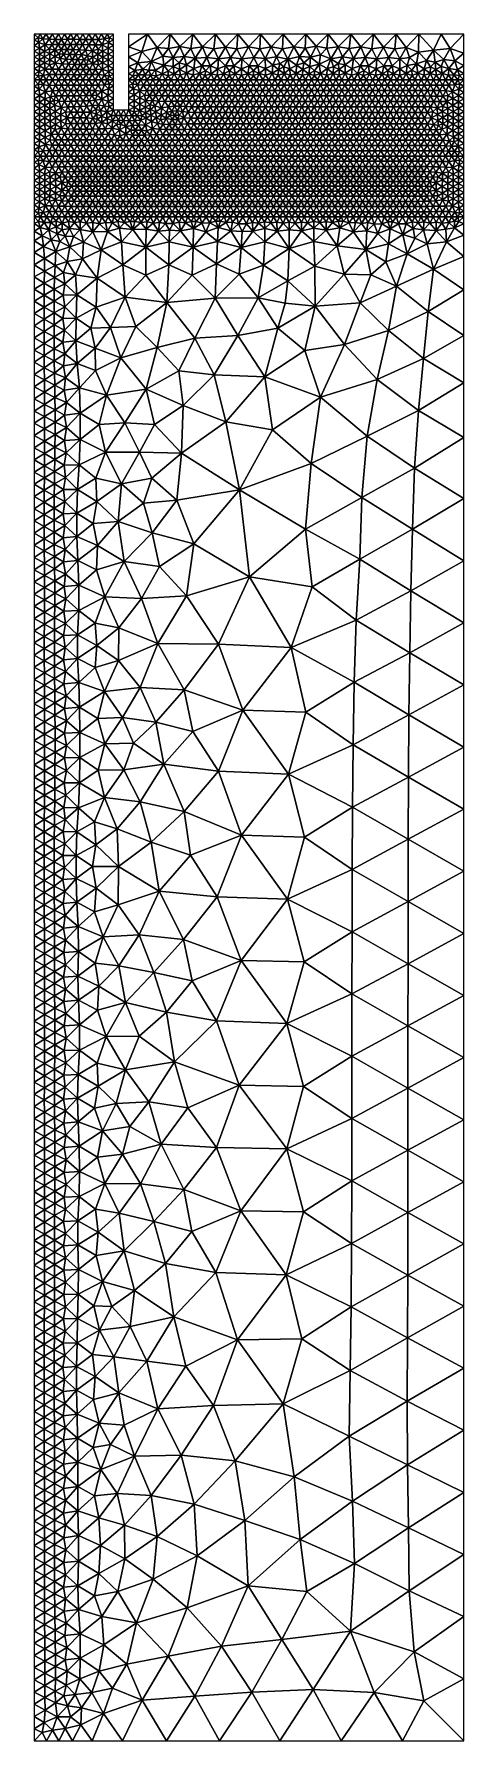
# Model space of a CAD drawing. Header units: metres. Extents: x 2 to 72, y -280 to 0.
import ezdxf

# ---------------------------------------------------------------- set-up
doc = ezdxf.new("R2010")
doc.units = ezdxf.units.M

msp = doc.modelspace()

# ---------------------------------------------------------------- linework, layer by layer
at = {"layer": 'layer', "color": 0}
for points in [[(2, 0), (2, -0.9375), (2.64976, -0.61632)], [(3, 0), (2, 0), (2.64976, -0.61632)], [(3.45189, -0.76691), (3, 0), (2.64976, -0.61632)], [(4, 0), (3, 0), (3.45189, -0.76691)], [(4.44506, -0.84875), (4, 0), (3.45189, -0.76691)], [(5, 0), (4, 0), (4.44506, -0.84875)], [(5.46825, -0.85648), (5, 0), (4.44506, -0.84875)], [(6, 0), (5, 0), (5.46825, -0.85648)], [(6.47619, -0.85349), (6, 0), (5.46825, -0.85648)], [(7, 0), (6, 0), (6.47619, -0.85349)], [(7.47612, -0.84837), (7, 0), (6.47619, -0.85349)], [(8, 0), (7, 0), (7.47612, -0.84837)], [(8.47372, -0.84966), (8, 0), (7.47612, -0.84837)], [(9, 0), (8, 0), (8.47372, -0.84966)], [(9.47567, -0.85679), (9, 0), (8.47372, -0.84966)], [(10, 0), (9, 0), (9.47567, -0.85679)], [(10.4878, -0.86733), (10, 0), (9.47567, -0.85679)], [(11, 0), (10, 0), (10.4878, -0.86733)], [(11.5112, -0.86957), (11, 0), (10.4878, -0.86733)], [(12, 0), (11, 0), (11.5112, -0.86957)], [(12.5464, -0.85639), (12, 0), (11.5112, -0.86957)], [(13, 0), (12, 0), (12.5464, -0.85639)], [(13.5456, -0.769), (13, 0), (12.5464, -0.85639)], [(14, 0), (13, 0), (13.5456, -0.769)], [(14.3492, -0.61716), (14, 0), (13.5456, -0.769)], [(15, 0), (14, 0), (14.3492, -0.61716)], [(15, -0.9375), (15, 0), (14.3492, -0.61716)], [(17.5, 0), (17.5, -2.05974), (20.6215, 0)], [(20.6215, 0), (17.5, -2.05974), (19.6732, -2.86713)], [(22.1609, -2.21352), (20.6215, 0), (19.6732, -2.86713)], [(24.3199, 0), (20.6215, 0), (22.1609, -2.21352)], [(24.3199, 0), (22.1609, -2.21352), (24.0508, -2.3296)], [(25.9172, -2.02453), (24.3199, 0), (24.0508, -2.3296)], [(28.0261, 0), (24.3199, 0), (25.9172, -2.02453)], [(28.0261, 0), (25.9172, -2.02453), (27.7131, -2.3444)], [(29.6171, -2.08605), (28.0261, 0), (27.7131, -2.3444)], [(31.7323, 0), (28.0261, 0), (29.6171, -2.08605)], [(31.7323, 0), (29.6171, -2.08605), (31.4603, -2.40559)], [(33.385, -2.11303), (31.7323, 0), (31.4603, -2.40559)], [(35.4384, 0), (31.7323, 0), (33.385, -2.11303)], [(35.4384, 0), (33.385, -2.11303), (35.2462, -2.41399)], [(37.1613, -2.11028), (35.4384, 0), (35.2462, -2.41399)], [(39.1446, 0), (35.4384, 0), (37.1613, -2.11028)], [(39.1446, 0), (37.1613, -2.11028), (39.0202, -2.39984)], [(40.9048, -2.09084), (39.1446, 0), (39.0202, -2.39984)], [(42.8507, 0), (39.1446, 0), (40.9048, -2.09084)], [(42.8507, 0), (40.9048, -2.09084), (42.7378, -2.40703)], [(44.626, -2.08183), (42.8507, 0), (42.7378, -2.40703)], [(46.5569, 0), (42.8507, 0), (44.626, -2.08183)], [(46.5569, 0), (44.626, -2.08183), (46.4607, -2.29746)], [(48.2728, -1.95807), (46.5569, 0), (46.4607, -2.29746)], [(50.2631, 0), (46.5569, 0), (48.2728, -1.95807)], [(50.2631, 0), (48.2728, -1.95807), (50.0046, -2.29442)], [(51.8569, -2.0691), (50.2631, 0), (50.0046, -2.29442)], [(53.9692, 0), (50.2631, 0), (51.8569, -2.0691)], [(53.9692, 0), (51.8569, -2.0691), (53.6707, -2.3732)], [(55.5754, -2.0964), (53.9692, 0), (53.6707, -2.3732)], [(57.6754, 0), (53.9692, 0), (55.5754, -2.0964)], [(57.6754, 0), (55.5754, -2.0964), (57.4172, -2.40984)], [(59.3302, -2.11888), (57.6754, 0), (57.4172, -2.40984)], [(61.3815, 0), (57.6754, 0), (59.3302, -2.11888)], [(61.3815, 0), (59.3302, -2.11888), (61.1683, -2.43652)], [(63.0461, -2.21618), (61.3815, 0), (61.1683, -2.43652)], [(65.0877, 0), (61.3815, 0), (63.0461, -2.21618)], [(65.0877, 0), (63.0461, -2.21618), (65.0562, -2.97933)], [(67.5138, -2.62782), (65.0877, 0), (65.0562, -2.97933)], [(68.7938, 0), (65.0877, 0), (67.5138, -2.62782)], [(70.257, -2.3696), (68.7938, 0), (67.5138, -2.62782)], [(72.5, 0), (68.7938, 0), (70.257, -2.3696)], [(72.5, -3.1008), (72.5, 0), (70.257, -2.3696)], [(2.64976, -0.61632), (2, -0.9375), (2.79692, -1.37717)], [(2, -0.9375), (2, -1.875), (2.79692, -1.37717)], [(2.79692, -1.37717), (2, -1.875), (2.86477, -2.31409)], [(2, -1.875), (2, -2.8125), (2.86477, -2.31409)], [(2.86477, -2.31409), (2, -2.8125), (2.85978, -3.27121)], [(2.64976, -0.61632), (2.79692, -1.37717), (3.45189, -0.76691)], [(3.45189, -0.76691), (2.79692, -1.37717), (3.8143, -1.75149)], [(2.79692, -1.37717), (2.86477, -2.31409), (3.8143, -1.75149)], [(2.86477, -2.31409), (2.85978, -3.27121), (3.71598, -2.79451)], [(3.71598, -2.79451), (2.85978, -3.27121), (3.71385, -3.73584)], [(3.8143, -1.75149), (2.86477, -2.31409), (3.71598, -2.79451)], [(4.44506, -0.84875), (3.45189, -0.76691), (3.8143, -1.75149)], [(3.71598, -2.79451), (3.71385, -3.73584), (4.54891, -3.25147)], [(3.8143, -1.75149), (3.71598, -2.79451), (4.48622, -2.43528)], [(4.48622, -2.43528), (3.71598, -2.79451), (4.54891, -3.25147)], [(4.93176, -1.71374), (4.44506, -0.84875), (3.8143, -1.75149)], [(4.93176, -1.71374), (3.8143, -1.75149), (4.48622, -2.43528)], [(5.46825, -0.85648), (4.44506, -0.84875), (4.93176, -1.71374)], [(5.40953, -2.65553), (4.93176, -1.71374), (4.48622, -2.43528)], [(4.48622, -2.43528), (4.54891, -3.25147), (5.40953, -2.65553)], [(5.40953, -2.65553), (4.54891, -3.25147), (5.39462, -3.6849)], [(5.95149, -1.71817), (5.46825, -0.85648), (4.93176, -1.71374)], [(5.95149, -1.71817), (4.93176, -1.71374), (5.40953, -2.65553)], [(6.08472, -3.23527), (5.40953, -2.65553), (5.39462, -3.6849)], [(6.45234, -2.52053), (5.95149, -1.71817), (5.40953, -2.65553)], [(6.45234, -2.52053), (5.40953, -2.65553), (6.08472, -3.23527)], [(6.47619, -0.85349), (5.46825, -0.85648), (5.95149, -1.71817)], [(6.95543, -1.693), (6.47619, -0.85349), (5.95149, -1.71817)], [(6.95543, -1.693), (5.95149, -1.71817), (6.45234, -2.52053)], [(6.88491, -3.28762), (6.45234, -2.52053), (6.08472, -3.23527)], [(7.41281, -2.51068), (6.95543, -1.693), (6.45234, -2.52053)], [(7.41281, -2.51068), (6.45234, -2.52053), (6.88491, -3.28762)], [(7.47612, -0.84837), (6.47619, -0.85349), (6.95543, -1.693)], [(7.82876, -3.32643), (7.41281, -2.51068), (6.88491, -3.28762)], [(7.94485, -1.69021), (7.47612, -0.84837), (6.95543, -1.693)], [(7.94485, -1.69021), (6.95543, -1.693), (7.41281, -2.51068)], [(8.38985, -2.52548), (7.94485, -1.69021), (7.41281, -2.51068)], [(8.38985, -2.52548), (7.41281, -2.51068), (7.82876, -3.32643)], [(8.47372, -0.84966), (7.47612, -0.84837), (7.94485, -1.69021)], [(8.80475, -3.35777), (8.38985, -2.52548), (7.82876, -3.32643)], [(8.93944, -1.70089), (8.47372, -0.84966), (7.94485, -1.69021)], [(8.93944, -1.70089), (7.94485, -1.69021), (8.38985, -2.52548)], [(9.38215, -2.55353), (8.93944, -1.70089), (8.38985, -2.52548)], [(9.38215, -2.55353), (8.38985, -2.52548), (8.80475, -3.35777)], [(9.47567, -0.85679), (8.47372, -0.84966), (8.93944, -1.70089)], [(9.78247, -3.40129), (9.38215, -2.55353), (8.80475, -3.35777)], [(9.94852, -1.72367), (9.47567, -0.85679), (8.93944, -1.70089)], [(9.94852, -1.72367), (8.93944, -1.70089), (9.38215, -2.55353)], [(10.3999, -2.61011), (9.94852, -1.72367), (9.38215, -2.55353)], [(10.3999, -2.61011), (9.38215, -2.55353), (9.78247, -3.40129)], [(10.4878, -0.86733), (9.47567, -0.85679), (9.94852, -1.72367)], [(10.7402, -3.50023), (10.3999, -2.61011), (9.78247, -3.40129)], [(10.9893, -1.75614), (10.4878, -0.86733), (9.94852, -1.72367)], [(10.9893, -1.75614), (9.94852, -1.72367), (10.3999, -2.61011)], [(11.536, -2.73529), (10.9893, -1.75614), (10.3999, -2.61011)], [(11.536, -2.73529), (10.3999, -2.61011), (10.7402, -3.50023)], [(11.5112, -0.86957), (10.4878, -0.86733), (10.9893, -1.75614)], [(11.536, -2.73529), (10.7402, -3.50023), (11.6224, -3.80371)], [(12.0436, -1.73927), (11.5112, -0.86957), (10.9893, -1.75614)], [(12.0436, -1.73927), (10.9893, -1.75614), (11.536, -2.73529)], [(12.5464, -0.85639), (11.5112, -0.86957), (12.0436, -1.73927)], [(12.498, -2.46365), (12.0436, -1.73927), (11.536, -2.73529)], [(12.4485, -3.29751), (12.498, -2.46365), (11.536, -2.73529)], [(11.6224, -3.80371), (12.4485, -3.29751), (11.536, -2.73529)], [(13.1781, -1.76102), (12.5464, -0.85639), (12.0436, -1.73927)], [(13.1781, -1.76102), (12.0436, -1.73927), (12.498, -2.46365)], [(12.4485, -3.29751), (13.2815, -2.80972), (12.498, -2.46365)], [(13.2815, -2.80972), (13.1781, -1.76102), (12.498, -2.46365)], [(13.5456, -0.769), (12.5464, -0.85639), (13.1781, -1.76102)], [(13.1781, -1.76102), (14.2009, -1.37944), (13.5456, -0.769)], [(14.1334, -2.31854), (14.2009, -1.37944), (13.1781, -1.76102)], [(13.2815, -2.80972), (14.1334, -2.31854), (13.1781, -1.76102)], [(14.1413, -3.27705), (14.1334, -2.31854), (13.2815, -2.80972)], [(14.2009, -1.37944), (14.3492, -0.61716), (13.5456, -0.769)], [(14.1334, -2.31854), (15, -1.875), (14.2009, -1.37944)], [(15, -2.8125), (15, -1.875), (14.1334, -2.31854)], [(14.1413, -3.27705), (15, -2.8125), (14.1334, -2.31854)], [(14.2009, -1.37944), (15, -0.9375), (14.3492, -0.61716)], [(15, -1.875), (15, -0.9375), (14.2009, -1.37944)], [(17.5, -2.05974), (17.5, -3.74697), (19.6732, -2.86713)], [(22.1609, -2.21352), (19.6732, -2.86713), (21.2194, -4.49969)], [(23.0889, -3.58999), (22.1609, -2.21352), (21.2194, -4.49969)], [(24.0508, -2.3296), (22.1609, -2.21352), (23.0889, -3.58999)], [(24.0508, -2.3296), (23.0889, -3.58999), (24.7868, -3.82229)], [(25.9172, -2.02453), (24.0508, -2.3296), (24.7868, -3.82229)], [(26.6062, -3.6509), (25.9172, -2.02453), (24.7868, -3.82229)], [(27.7131, -2.3444), (25.9172, -2.02453), (26.6062, -3.6509)], [(27.7131, -2.3444), (26.6062, -3.6509), (28.419, -3.9586)], [(29.6171, -2.08605), (27.7131, -2.3444), (28.419, -3.9586)], [(30.3515, -3.80768), (29.6171, -2.08605), (28.419, -3.9586)], [(31.4603, -2.40559), (29.6171, -2.08605), (30.3515, -3.80768)], [(31.4603, -2.40559), (30.3515, -3.80768), (32.2443, -4.02852)], [(33.385, -2.11303), (31.4603, -2.40559), (32.2443, -4.02852)], [(34.1883, -3.83008), (33.385, -2.11303), (32.2443, -4.02852)], [(35.2462, -2.41399), (33.385, -2.11303), (34.1883, -3.83008)], [(35.2462, -2.41399), (34.1883, -3.83008), (36.0952, -4.03052)], [(37.1613, -2.11028), (35.2462, -2.41399), (36.0952, -4.03052)], [(38.023, -3.81735), (37.1613, -2.11028), (36.0952, -4.03052)], [(39.0202, -2.39984), (37.1613, -2.11028), (38.023, -3.81735)], [(39.0202, -2.39984), (38.023, -3.81735), (39.9139, -3.98962)], [(40.9048, -2.09084), (39.0202, -2.39984), (39.9139, -3.98962)], [(41.7617, -3.74855), (40.9048, -2.09084), (39.9139, -3.98962)], [(42.7378, -2.40703), (40.9048, -2.09084), (41.7617, -3.74855)], [(42.7378, -2.40703), (41.7617, -3.74855), (43.6012, -4.11164)], [(44.626, -2.08183), (42.7378, -2.40703), (43.6012, -4.11164)], [(45.5488, -3.67488), (44.626, -2.08183), (43.6012, -4.11164)], [(46.4607, -2.29746), (44.626, -2.08183), (45.5488, -3.67488)], [(46.4607, -2.29746), (45.5488, -3.67488), (47.3493, -3.7574)], [(48.2728, -1.95807), (46.4607, -2.29746), (47.3493, -3.7574)], [(49.0022, -3.39911), (48.2728, -1.95807), (47.3493, -3.7574)], [(50.0046, -2.29442), (48.2728, -1.95807), (49.0022, -3.39911)], [(50.0046, -2.29442), (49.0022, -3.39911), (50.658, -4.02951)], [(51.8569, -2.0691), (50.0046, -2.29442), (50.658, -4.02951)], [(52.5761, -3.71748), (51.8569, -2.0691), (50.658, -4.02951)], [(53.6707, -2.3732), (51.8569, -2.0691), (52.5761, -3.71748)], [(53.6707, -2.3732), (52.5761, -3.71748), (54.3975, -3.98026)], [(55.5754, -2.0964), (53.6707, -2.3732), (54.3975, -3.98026)], [(56.3222, -3.81509), (55.5754, -2.0964), (54.3975, -3.98026)], [(57.4172, -2.40984), (55.5754, -2.0964), (56.3222, -3.81509)], [(57.4172, -2.40984), (56.3222, -3.81509), (58.2096, -4.03129)], [(59.3302, -2.11888), (57.4172, -2.40984), (58.2096, -4.03129)], [(60.1294, -3.8356), (59.3302, -2.11888), (58.2096, -4.03129)], [(61.1683, -2.43652), (59.3302, -2.11888), (60.1294, -3.8356)], [(61.1683, -2.43652), (60.1294, -3.8356), (61.9784, -4.03787)], [(63.0461, -2.21618), (61.1683, -2.43652), (61.9784, -4.03787)], [(63.6047, -3.84336), (63.0461, -2.21618), (61.9784, -4.03787)], [(65.0562, -2.97933), (63.0461, -2.21618), (63.6047, -3.84336)], [(67.5138, -2.62782), (65.0562, -2.97933), (66.357, -4.34283)], [(67.5138, -2.62782), (66.357, -4.34283), (67.8088, -4.57986)], [(70.257, -2.3696), (67.5138, -2.62782), (69.2361, -4.13652)], [(69.2361, -4.13652), (67.5138, -2.62782), (67.8088, -4.57986)], [(70.9971, -4.36798), (70.257, -2.3696), (69.2361, -4.13652)], [(70.9971, -4.36798), (72.5, -3.1008), (70.257, -2.3696)], [(2, -2.8125), (2, -3.75), (2.85978, -3.27121)], [(2.85978, -3.27121), (2, -3.75), (2.86181, -4.21763)], [(2, -3.75), (2, -4.6875), (2.86181, -4.21763)], [(2.86181, -4.21763), (2, -4.6875), (2.8695, -5.17761)], [(2, -4.6875), (2, -5.625), (2.8695, -5.17761)], [(2.8695, -5.17761), (2, -5.625), (2.80091, -6.11853)], [(2.8695, -5.17761), (2.80091, -6.11853), (3.82705, -5.7339)], [(2.85978, -3.27121), (2.86181, -4.21763), (3.71385, -3.73584)], [(3.71385, -3.73584), (2.86181, -4.21763), (3.72552, -4.68161)], [(2.86181, -4.21763), (2.8695, -5.17761), (3.72552, -4.68161)], [(3.72552, -4.68161), (2.8695, -5.17761), (3.82705, -5.7339)], [(4.54891, -3.25147), (3.71385, -3.73584), (4.5634, -4.19184)], [(3.71385, -3.73584), (3.72552, -4.68161), (4.5634, -4.19184)], [(4.5634, -4.19184), (3.72552, -4.68161), (4.51206, -5.02721)], [(3.72552, -4.68161), (3.82705, -5.7339), (4.51206, -5.02721)], [(3.82705, -5.7339), (4.96464, -5.75585), (4.51206, -5.02721)], [(4.5634, -4.19184), (4.51206, -5.02721), (5.47863, -4.75726)], [(4.51206, -5.02721), (4.96464, -5.75585), (5.47863, -4.75726)], [(4.54891, -3.25147), (4.5634, -4.19184), (5.39462, -3.6849)], [(5.39462, -3.6849), (4.5634, -4.19184), (5.47863, -4.75726)], [(4.96464, -5.75585), (6.02148, -5.74111), (5.47863, -4.75726)], [(5.39462, -3.6849), (6.28226, -3.99516), (6.08472, -3.23527)], [(5.47863, -4.75726), (6.28226, -3.99516), (5.39462, -3.6849)], [(5.47863, -4.75726), (6.61837, -4.88851), (6.28226, -3.99516)], [(5.47863, -4.75726), (6.02148, -5.74111), (6.61837, -4.88851)], [(6.02148, -5.74111), (7.06366, -5.77669), (6.61837, -4.88851)], [(6.88491, -3.28762), (6.08472, -3.23527), (6.28226, -3.99516)], [(6.28226, -3.99516), (7.24311, -4.10172), (6.88491, -3.28762)], [(6.28226, -3.99516), (6.61837, -4.88851), (7.24311, -4.10172)], [(6.61837, -4.88851), (7.63744, -4.94985), (7.24311, -4.10172)], [(6.61837, -4.88851), (7.06366, -5.77669), (7.63744, -4.94985)], [(7.82876, -3.32643), (6.88491, -3.28762), (7.24311, -4.10172)], [(7.06366, -5.77669), (8.07287, -5.80151), (7.63744, -4.94985)], [(7.24311, -4.10172), (8.22151, -4.1499), (7.82876, -3.32643)], [(7.24311, -4.10172), (7.63744, -4.94985), (8.22151, -4.1499)], [(7.63744, -4.94985), (8.62929, -4.97975), (8.22151, -4.1499)], [(7.63744, -4.94985), (8.07287, -5.80151), (8.62929, -4.97975)], [(8.80475, -3.35777), (7.82876, -3.32643), (8.22151, -4.1499)], [(8.07287, -5.80151), (9.06665, -5.81219), (8.62929, -4.97975)], [(8.22151, -4.1499), (9.19618, -4.18147), (8.80475, -3.35777)], [(8.22151, -4.1499), (8.62929, -4.97975), (9.19618, -4.18147)], [(8.62929, -4.97975), (9.60471, -4.99291), (9.19618, -4.18147)], [(8.62929, -4.97975), (9.06665, -5.81219), (9.60471, -4.99291)], [(9.78247, -3.40129), (8.80475, -3.35777), (9.19618, -4.18147)], [(9.06665, -5.81219), (10.0547, -5.80726), (9.60471, -4.99291)], [(9.19618, -4.18147), (10.1373, -4.21608), (9.78247, -3.40129)], [(9.19618, -4.18147), (9.60471, -4.99291), (10.1373, -4.21608)], [(9.60471, -4.99291), (10.5629, -4.97836), (10.1373, -4.21608)], [(9.60471, -4.99291), (10.0547, -5.80726), (10.5629, -4.97836)], [(10.7402, -3.50023), (9.78247, -3.40129), (10.1373, -4.21608)], [(10.0547, -5.80726), (11.0567, -5.77855), (10.5629, -4.97836)], [(10.1373, -4.21608), (10.9342, -4.26138), (10.7402, -3.50023)], [(10.1373, -4.21608), (10.5629, -4.97836), (10.9342, -4.26138)], [(10.5629, -4.97836), (11.6031, -4.83696), (10.9342, -4.26138)], [(10.5629, -4.97836), (11.0567, -5.77855), (11.6031, -4.83696)], [(10.9342, -4.26138), (11.6224, -3.80371), (10.7402, -3.50023)], [(10.9342, -4.26138), (11.6031, -4.83696), (11.6224, -3.80371)], [(11.0567, -5.77855), (12.0739, -5.77974), (11.6031, -4.83696)], [(11.6031, -4.83696), (12.4618, -4.23206), (11.6224, -3.80371)], [(11.6031, -4.83696), (12.5206, -5.05032), (12.4618, -4.23206)], [(11.6031, -4.83696), (12.0739, -5.77974), (12.5206, -5.05032)], [(12.4618, -4.23206), (12.4485, -3.29751), (11.6224, -3.80371)], [(12.0739, -5.77974), (13.1869, -5.74062), (12.5206, -5.05032)], [(13.2929, -3.75292), (13.2815, -2.80972), (12.4485, -3.29751)], [(13.2929, -3.75292), (12.4485, -3.29751), (12.4618, -4.23206)], [(13.2887, -4.69456), (13.2929, -3.75292), (12.4618, -4.23206)], [(12.5206, -5.05032), (13.2887, -4.69456), (12.4618, -4.23206)], [(13.1869, -5.74062), (13.2887, -4.69456), (12.5206, -5.05032)], [(13.1869, -5.74062), (14.1364, -5.18142), (13.2887, -4.69456)], [(14.2029, -6.11996), (14.1364, -5.18142), (13.1869, -5.74062)], [(13.2929, -3.75292), (14.1413, -3.27705), (13.2815, -2.80972)], [(13.2887, -4.69456), (14.1426, -4.22318), (13.2929, -3.75292)], [(14.1364, -5.18142), (14.1426, -4.22318), (13.2887, -4.69456)], [(14.1426, -4.22318), (14.1413, -3.27705), (13.2929, -3.75292)], [(14.1364, -5.18142), (15, -4.6875), (14.1426, -4.22318)], [(15, -5.625), (15, -4.6875), (14.1364, -5.18142)], [(14.2029, -6.11996), (15, -5.625), (14.1364, -5.18142)], [(15, -3.75), (15, -2.8125), (14.1413, -3.27705)], [(14.1426, -4.22318), (15, -3.75), (14.1413, -3.27705)], [(15, -4.6875), (15, -3.75), (14.1426, -4.22318)], [(19.6732, -2.86713), (17.5, -3.74697), (19.0375, -4.68287)], [(17.5, -3.74697), (17.5, -5.30017), (19.0375, -4.68287)], [(19.0375, -4.68287), (17.5, -5.30017), (18.5309, -5.95868)], [(17.5, -5.30017), (17.5, -6.51385), (18.5309, -5.95868)], [(19.0375, -4.68287), (18.5309, -5.95868), (19.8097, -5.7299)], [(19.6732, -2.86713), (19.0375, -4.68287), (21.2194, -4.49969)], [(21.2194, -4.49969), (19.0375, -4.68287), (19.8097, -5.7299)], [(21.2194, -4.49969), (19.8097, -5.7299), (20.842, -5.90155)], [(20.842, -5.90155), (21.9144, -5.92552), (21.2194, -4.49969)], [(23.0889, -3.58999), (21.2194, -4.49969), (23.2573, -5.10327)], [(21.2194, -4.49969), (21.9144, -5.92552), (23.2573, -5.10327)], [(21.9144, -5.92552), (23.0267, -6.53457), (23.2573, -5.10327)], [(23.0267, -6.53457), (24.0051, -6.06219), (23.2573, -5.10327)], [(24.7868, -3.82229), (23.0889, -3.58999), (23.2573, -5.10327)], [(24.7868, -3.82229), (23.2573, -5.10327), (24.792, -5.3368)], [(23.2573, -5.10327), (24.0051, -6.06219), (24.792, -5.3368)], [(24.0051, -6.06219), (24.9575, -6.53726), (24.792, -5.3368)], [(26.6062, -3.6509), (24.7868, -3.82229), (25.8204, -4.72498)], [(25.8204, -4.72498), (24.7868, -3.82229), (24.792, -5.3368)], [(24.792, -5.3368), (25.9275, -5.79601), (25.8204, -4.72498)], [(24.9575, -6.53726), (25.9275, -5.79601), (24.792, -5.3368)], [(26.994, -5.0269), (26.6062, -3.6509), (25.8204, -4.72498)], [(25.9275, -5.79601), (26.994, -5.0269), (25.8204, -4.72498)], [(25.9275, -5.79601), (27.0225, -6.41352), (26.994, -5.0269)], [(28.419, -3.9586), (26.6062, -3.6509), (26.994, -5.0269)], [(26.994, -5.0269), (28.1872, -5.62392), (28.419, -3.9586)], [(27.0225, -6.41352), (28.1872, -5.62392), (26.994, -5.0269)], [(28.1872, -5.62392), (29.5068, -5.17685), (28.419, -3.9586)], [(28.1872, -5.62392), (29.132, -6.47427), (29.5068, -5.17685)], [(30.3515, -3.80768), (28.419, -3.9586), (29.5068, -5.17685)], [(29.132, -6.47427), (30.1148, -6.02256), (29.5068, -5.17685)], [(30.8828, -5.19504), (30.3515, -3.80768), (29.5068, -5.17685)], [(29.5068, -5.17685), (30.1148, -6.02256), (30.8828, -5.19504)], [(30.1148, -6.02256), (31.0282, -6.48955), (30.8828, -5.19504)], [(32.2443, -4.02852), (30.3515, -3.80768), (30.8828, -5.19504)], [(30.8828, -5.19504), (32.1107, -5.68617), (32.2443, -4.02852)], [(31.0282, -6.48955), (32.1107, -5.68617), (30.8828, -5.19504)], [(32.1107, -5.68617), (33.4027, -5.20428), (32.2443, -4.02852)], [(32.1107, -5.68617), (33.0896, -6.49312), (33.4027, -5.20428)], [(34.1883, -3.83008), (32.2443, -4.02852), (33.4027, -5.20428)], [(33.0896, -6.49312), (34.053, -6.03365), (33.4027, -5.20428)], [(34.7846, -5.20396), (34.1883, -3.83008), (33.4027, -5.20428)], [(33.4027, -5.20428), (34.053, -6.03365), (34.7846, -5.20396)], [(34.053, -6.03365), (34.9863, -6.49313), (34.7846, -5.20396)], [(36.0952, -4.03052), (34.1883, -3.83008), (34.7846, -5.20396)], [(34.7846, -5.20396), (36.0352, -5.68718), (36.0952, -4.03052)], [(34.9863, -6.49313), (36.0352, -5.68718), (34.7846, -5.20396)], [(36.0352, -5.68718), (37.3038, -5.19881), (36.0952, -4.03052)], [(36.0352, -5.68718), (37.0474, -6.49074), (37.3038, -5.19881)], [(38.023, -3.81735), (36.0952, -4.03052), (37.3038, -5.19881)], [(37.0474, -6.49074), (37.99, -6.02592), (37.3038, -5.19881)], [(38.6778, -5.18567), (38.023, -3.81735), (37.3038, -5.19881)], [(37.3038, -5.19881), (37.99, -6.02592), (38.6778, -5.18567)], [(37.99, -6.02592), (38.941, -6.47885), (38.6778, -5.18567)], [(39.9139, -3.98962), (38.023, -3.81735), (38.6778, -5.18567)], [(38.6778, -5.18567), (39.9459, -5.64072), (39.9139, -3.98962)], [(38.941, -6.47885), (39.9459, -5.64072), (38.6778, -5.18567)], [(41.7617, -3.74855), (39.9139, -3.98962), (41.1578, -5.07098)], [(39.9459, -5.64072), (41.1578, -5.07098), (39.9139, -3.98962)], [(39.9459, -5.64072), (41.0241, -6.42584), (41.1578, -5.07098)], [(41.0241, -6.42584), (42.0722, -5.81993), (41.1578, -5.07098)], [(42.2988, -4.82413), (41.7617, -3.74855), (41.1578, -5.07098)], [(41.1578, -5.07098), (42.0722, -5.81993), (42.2988, -4.82413)], [(43.6012, -4.11164), (41.7617, -3.74855), (42.2988, -4.82413)], [(42.0722, -5.81993), (42.9679, -5.38452), (42.2988, -4.82413)], [(42.0722, -5.81993), (42.9954, -6.4811), (42.9679, -5.38452)], [(43.6012, -4.11164), (42.2988, -4.82413), (42.9679, -5.38452)], [(42.9679, -5.38452), (43.9315, -5.69952), (43.6012, -4.11164)], [(42.9954, -6.4811), (43.9315, -5.69952), (42.9679, -5.38452)], [(45.5488, -3.67488), (43.6012, -4.11164), (45.058, -5.07203)], [(43.9315, -5.69952), (45.058, -5.07203), (43.6012, -4.11164)], [(43.9315, -5.69952), (45.0144, -6.43372), (45.058, -5.07203)], [(45.0144, -6.43372), (46.1021, -5.79546), (45.058, -5.07203)], [(46.2446, -4.71924), (45.5488, -3.67488), (45.058, -5.07203)], [(45.058, -5.07203), (46.1021, -5.79546), (46.2446, -4.71924)], [(47.3493, -3.7574), (45.5488, -3.67488), (46.2446, -4.71924)], [(46.1021, -5.79546), (47.2429, -5.28747), (46.2446, -4.71924)], [(46.1021, -5.79546), (47.0541, -6.51645), (47.2429, -5.28747)], [(47.3493, -3.7574), (46.2446, -4.71924), (47.2429, -5.28747)], [(47.0541, -6.51645), (48.0042, -5.99452), (47.2429, -5.28747)], [(48.7542, -4.93989), (47.3493, -3.7574), (47.2429, -5.28747)], [(47.2429, -5.28747), (48.0042, -5.99452), (48.7542, -4.93989)], [(49.0022, -3.39911), (47.3493, -3.7574), (48.7542, -4.93989)], [(48.0042, -5.99452), (48.9832, -6.44171), (48.7542, -4.93989)], [(50.658, -4.02951), (49.0022, -3.39911), (48.7542, -4.93989)], [(48.7542, -4.93989), (50.0981, -5.65608), (50.658, -4.02951)], [(48.9832, -6.44171), (50.0981, -5.65608), (48.7542, -4.93989)], [(50.0981, -5.65608), (51.1366, -5.34899), (50.658, -4.02951)], [(50.0981, -5.65608), (51.0425, -6.46526), (51.1366, -5.34899)], [(52.5761, -3.71748), (50.658, -4.02951), (51.8775, -4.79095)], [(51.8775, -4.79095), (50.658, -4.02951), (51.1366, -5.34899)], [(51.0425, -6.46526), (52.0201, -5.80225), (51.1366, -5.34899)], [(51.1366, -5.34899), (52.0201, -5.80225), (51.8775, -4.79095)], [(53.0116, -5.05617), (52.5761, -3.71748), (51.8775, -4.79095)], [(52.0201, -5.80225), (53.0116, -5.05617), (51.8775, -4.79095)], [(52.0201, -5.80225), (53.0438, -6.4194), (53.0116, -5.05617)], [(54.3975, -3.98026), (52.5761, -3.71748), (53.0116, -5.05617)], [(53.0116, -5.05617), (54.1864, -5.63528), (54.3975, -3.98026)], [(53.0438, -6.4194), (54.1864, -5.63528), (53.0116, -5.05617)], [(54.1864, -5.63528), (55.4919, -5.1836), (54.3975, -3.98026)], [(54.1864, -5.63528), (55.1279, -6.4778), (55.4919, -5.1836)], [(56.3222, -3.81509), (54.3975, -3.98026), (55.4919, -5.1836)], [(55.1279, -6.4778), (56.1048, -6.02505), (55.4919, -5.1836)], [(56.8641, -5.19766), (56.3222, -3.81509), (55.4919, -5.1836)], [(55.4919, -5.1836), (56.1048, -6.02505), (56.8641, -5.19766)], [(56.1048, -6.02505), (57.0199, -6.49056), (56.8641, -5.19766)], [(58.2096, -4.03129), (56.3222, -3.81509), (56.8641, -5.19766)], [(56.8641, -5.19766), (58.0928, -5.68721), (58.2096, -4.03129)], [(57.0199, -6.49056), (58.0928, -5.68721), (56.8641, -5.19766)], [(58.0928, -5.68721), (59.3729, -5.2049), (58.2096, -4.03129)], [(58.0928, -5.68721), (59.0772, -6.493), (59.3729, -5.2049)], [(60.1294, -3.8356), (58.2096, -4.03129), (59.3729, -5.2049)], [(59.0772, -6.493), (60.0307, -6.0323), (59.3729, -5.2049)], [(60.7385, -5.20193), (60.1294, -3.8356), (59.3729, -5.2049)], [(59.3729, -5.2049), (60.0307, -6.0323), (60.7385, -5.20193)], [(60.0307, -6.0323), (60.9656, -6.4882), (60.7385, -5.20193)], [(61.9784, -4.03787), (60.1294, -3.8356), (60.7385, -5.20193)], [(60.7385, -5.20193), (61.9852, -5.66838), (61.9784, -4.03787)], [(60.9656, -6.4882), (61.9852, -5.66838), (60.7385, -5.20193)], [(63.6047, -3.84336), (61.9784, -4.03787), (63.2169, -5.1285)], [(61.9852, -5.66838), (63.2169, -5.1285), (61.9784, -4.03787)], [(61.9852, -5.66838), (63.0251, -6.45701), (63.2169, -5.1285)], [(63.0251, -6.45701), (63.9866, -5.92663), (63.2169, -5.1285)], [(64.7398, -4.8897), (63.6047, -3.84336), (63.2169, -5.1285)], [(63.2169, -5.1285), (63.9866, -5.92663), (64.7398, -4.8897)], [(65.0562, -2.97933), (63.6047, -3.84336), (64.7398, -4.8897)], [(63.9866, -5.92663), (64.9603, -6.42561), (64.7398, -4.8897)], [(66.357, -4.34283), (65.0562, -2.97933), (64.7398, -4.8897)], [(64.7398, -4.8897), (66.01, -5.69305), (66.357, -4.34283)], [(64.9603, -6.42561), (66.01, -5.69305), (64.7398, -4.8897)], [(66.01, -5.69305), (67.0195, -5.35657), (66.357, -4.34283)], [(66.01, -5.69305), (66.9891, -6.47305), (67.0195, -5.35657)], [(67.8088, -4.57986), (66.357, -4.34283), (67.0195, -5.35657)], [(66.9891, -6.47305), (67.9262, -5.81161), (67.0195, -5.35657)], [(67.0195, -5.35657), (67.9262, -5.81161), (67.8088, -4.57986)], [(69.2361, -4.13652), (67.8088, -4.57986), (68.7968, -5.30566)], [(67.9262, -5.81161), (68.7968, -5.30566), (67.8088, -4.57986)], [(67.9262, -5.81161), (68.9597, -6.46281), (68.7968, -5.30566)], [(70.0419, -5.63955), (69.2361, -4.13652), (68.7968, -5.30566)], [(68.9597, -6.46281), (70.0419, -5.63955), (68.7968, -5.30566)], [(70.0419, -5.63955), (70.9971, -4.36798), (69.2361, -4.13652)], [(71.4462, -5.84032), (70.9971, -4.36798), (70.0419, -5.63955)], [(72.5, -5.12841), (72.5, -3.1008), (70.9971, -4.36798)], [(71.4462, -5.84032), (72.5, -5.12841), (70.9971, -4.36798)], [(72.5, -6.45363), (72.5, -5.12841), (71.4462, -5.84032)], [(2, -5.625), (2, -6.5625), (2.80091, -6.11853)], [(2.80091, -6.11853), (2, -6.5625), (2.65156, -6.88207)], [(2, -6.5625), (2, -7.5), (2.65156, -6.88207)], [(2, -7.5), (3, -7.5), (2.65156, -6.88207)], [(2, -7.5), (2, -8.54167), (2.65684, -8.18296)], [(3, -7.5), (2, -7.5), (2.65684, -8.18296)], [(2.65684, -8.18296), (2, -8.54167), (2.81452, -9.02837)], [(2.80091, -6.11853), (2.65156, -6.88207), (3.45623, -6.7293)], [(2.65156, -6.88207), (3, -7.5), (3.45623, -6.7293)], [(3.46967, -8.34474), (3, -7.5), (2.65684, -8.18296)], [(2.65684, -8.18296), (2.81452, -9.02837), (3.46967, -8.34474)], [(3.82705, -5.7339), (2.80091, -6.11853), (3.45623, -6.7293)], [(3.46967, -8.34474), (2.81452, -9.02837), (3.87321, -9.44055)], [(3, -7.5), (4, -7.5), (3.45623, -6.7293)], [(4, -7.5), (3, -7.5), (3.46967, -8.34474)], [(3.45623, -6.7293), (4.45696, -6.64135), (3.82705, -5.7339)], [(3.45623, -6.7293), (4, -7.5), (4.45696, -6.64135)], [(4.4783, -8.41644), (4, -7.5), (3.46967, -8.34474)], [(4.4783, -8.41644), (3.46967, -8.34474), (3.87321, -9.44055)], [(3.82705, -5.7339), (4.45696, -6.64135), (4.96464, -5.75585)], [(4, -7.5), (5, -7.5), (4.45696, -6.64135)], [(5, -7.5), (4, -7.5), (4.4783, -8.41644)], [(4.45696, -6.64135), (5.49346, -6.62864), (4.96464, -5.75585)], [(4.45696, -6.64135), (5, -7.5), (5.49346, -6.62864)], [(5.50572, -8.39697), (5, -7.5), (4.4783, -8.41644)], [(5.50572, -8.39697), (4.4783, -8.41644), (5.02322, -9.31835)], [(4.96464, -5.75585), (5.49346, -6.62864), (6.02148, -5.74111)], [(5, -7.5), (6, -7.5), (5.49346, -6.62864)], [(6, -7.5), (5, -7.5), (5.50572, -8.39697)], [(6.02632, -9.26747), (5.50572, -8.39697), (5.02322, -9.31835)], [(5.49346, -6.62864), (6.51781, -6.63206), (6.02148, -5.74111)], [(5.49346, -6.62864), (6, -7.5), (6.51781, -6.63206)], [(6.50823, -8.38203), (6, -7.5), (5.50572, -8.39697)], [(6.50823, -8.38203), (5.50572, -8.39697), (6.02632, -9.26747)], [(6, -7.5), (7, -7.5), (6.51781, -6.63206)], [(7, -7.5), (6, -7.5), (6.50823, -8.38203)], [(6.02148, -5.74111), (6.51781, -6.63206), (7.06366, -5.77669)], [(7.01342, -9.25435), (6.50823, -8.38203), (6.02632, -9.26747)], [(7.50552, -8.3757), (7, -7.5), (6.50823, -8.38203)], [(7.50552, -8.3757), (6.50823, -8.38203), (7.01342, -9.25435)], [(6.51781, -6.63206), (7.53029, -6.64379), (7.06366, -5.77669)], [(6.51781, -6.63206), (7, -7.5), (7.53029, -6.64379)], [(7, -7.5), (8, -7.5), (7.53029, -6.64379)], [(8, -7.5), (7, -7.5), (7.50552, -8.3757)], [(8.00859, -9.24794), (7.50552, -8.3757), (7.01342, -9.25435)], [(7.06366, -5.77669), (7.53029, -6.64379), (8.07287, -5.80151)], [(8.50442, -8.37161), (8, -7.5), (7.50552, -8.3757)], [(8.50442, -8.37161), (7.50552, -8.3757), (8.00859, -9.24794)], [(7.53029, -6.64379), (8.53204, -6.65139), (8.07287, -5.80151)], [(7.53029, -6.64379), (8, -7.5), (8.53204, -6.65139)], [(8, -7.5), (9, -7.5), (8.53204, -6.65139)], [(9, -7.5), (8, -7.5), (8.50442, -8.37161)], [(9.00908, -9.23967), (8.50442, -8.37161), (8.00859, -9.24794)], [(8.07287, -5.80151), (8.53204, -6.65139), (9.06665, -5.81219)], [(9.5045, -8.36743), (9, -7.5), (8.50442, -8.37161)], [(9.5045, -8.36743), (8.50442, -8.37161), (9.00908, -9.23967)], [(8.53204, -6.65139), (9.52906, -6.65216), (9.06665, -5.81219)], [(8.53204, -6.65139), (9, -7.5), (9.52906, -6.65216)], [(9, -7.5), (10, -7.5), (9.52906, -6.65216)], [(10, -7.5), (9, -7.5), (9.5045, -8.36743)], [(10.0095, -9.22947), (9.5045, -8.36743), (9.00908, -9.23967)], [(9.06665, -5.81219), (9.52906, -6.65216), (10.0547, -5.80726)], [(10.5042, -8.3645), (10, -7.5), (9.5045, -8.36743)], [(10.5042, -8.3645), (9.5045, -8.36743), (10.0095, -9.22947)], [(9.52906, -6.65216), (10.5281, -6.64569), (10.0547, -5.80726)], [(9.52906, -6.65216), (10, -7.5), (10.5281, -6.64569)], [(10, -7.5), (11, -7.5), (10.5281, -6.64569)], [(11, -7.5), (10, -7.5), (10.5042, -8.3645)], [(11.0045, -9.2224), (10.5042, -8.3645), (10.0095, -9.22947)], [(10.0547, -5.80726), (10.5281, -6.64569), (11.0567, -5.77855)], [(11.5056, -8.36819), (11, -7.5), (10.5042, -8.3645)], [(11.5056, -8.36819), (10.5042, -8.3645), (11.0045, -9.2224)], [(10.5281, -6.64569), (11.5349, -6.64112), (11.0567, -5.77855)], [(10.5281, -6.64569), (11, -7.5), (11.5349, -6.64112)], [(11, -7.5), (12, -7.5), (11.5349, -6.64112)], [(12, -7.5), (11, -7.5), (11.5056, -8.36819)], [(11.9982, -9.23955), (11.5056, -8.36819), (11.0045, -9.2224)], [(11.0567, -5.77855), (11.5349, -6.64112), (12.0739, -5.77974)], [(12.5243, -8.38321), (12, -7.5), (11.5056, -8.36819)], [(12.5243, -8.38321), (11.5056, -8.36819), (11.9982, -9.23955)], [(11.5349, -6.64112), (12.5565, -6.64795), (12.0739, -5.77974)], [(11.5349, -6.64112), (12, -7.5), (12.5565, -6.64795)], [(13.1132, -9.37605), (12.5243, -8.38321), (11.9982, -9.23955)], [(12, -7.5), (13, -7.5), (12.5565, -6.64795)], [(13, -7.5), (12, -7.5), (12.5243, -8.38321)], [(12.0739, -5.77974), (12.5565, -6.64795), (13.1869, -5.74062)], [(13.5269, -8.31578), (13, -7.5), (12.5243, -8.38321)], [(13.5269, -8.31578), (12.5243, -8.38321), (13.1132, -9.37605)], [(12.5565, -6.64795), (13.5485, -6.73114), (13.1869, -5.74062)], [(12.5565, -6.64795), (13, -7.5), (13.5485, -6.73114)], [(13, -7.5), (14, -7.5), (13.5485, -6.73114)], [(14, -7.5), (13, -7.5), (13.5269, -8.31578)], [(13.1132, -9.37605), (14.1799, -8.97718), (13.5269, -8.31578)], [(13.1869, -5.74062), (13.5485, -6.73114), (14.2029, -6.11996)], [(14.3417, -8.15854), (14, -7.5), (13.5269, -8.31578)], [(14.1799, -8.97718), (14.3417, -8.15854), (13.5269, -8.31578)], [(13.5485, -6.73114), (14.3497, -6.88224), (14.2029, -6.11996)], [(13.5485, -6.73114), (14, -7.5), (14.3497, -6.88224)], [(14, -7.5), (15, -7.5), (14.3497, -6.88224)], [(15, -7.5), (14, -7.5), (14.3417, -8.15854)], [(14.1799, -8.97718), (15, -8.5), (14.3417, -8.15854)], [(15, -6.5625), (15, -5.625), (14.2029, -6.11996)], [(14.3497, -6.88224), (15, -6.5625), (14.2029, -6.11996)], [(15, -8.5), (15, -7.5), (14.3417, -8.15854)], [(15, -7.5), (15, -6.5625), (14.3497, -6.88224)], [(18.5309, -5.95868), (17.5, -6.51385), (18.2287, -6.83336)], [(17.5, -6.51385), (17.5, -7.5), (18.2287, -6.83336)], [(17.5, -7.5), (18.5, -7.5), (18.2287, -6.83336)], [(17.5, -7.5), (17.5, -8.5), (18.1551, -8.15069)], [(18.5, -7.5), (17.5, -7.5), (18.1551, -8.15069)], [(18.1551, -8.15069), (17.5, -8.5), (18.3122, -8.95328)], [(18.9635, -8.30019), (18.5, -7.5), (18.1551, -8.15069)], [(18.1551, -8.15069), (18.3122, -8.95328), (18.9635, -8.30019)], [(18.5309, -5.95868), (18.2287, -6.83336), (19.119, -6.69849)], [(18.2287, -6.83336), (18.5, -7.5), (19.119, -6.69849)], [(18.9635, -8.30019), (18.3122, -8.95328), (19.356, -9.3194)], [(18.5, -7.5), (19.5, -7.5), (19.119, -6.69849)], [(19.5, -7.5), (18.5, -7.5), (18.9635, -8.30019)], [(19.8097, -5.7299), (18.5309, -5.95868), (19.119, -6.69849)], [(19.961, -8.36795), (19.5, -7.5), (18.9635, -8.30019)], [(19.961, -8.36795), (18.9635, -8.30019), (19.356, -9.3194)], [(19.119, -6.69849), (20.153, -6.67442), (19.8097, -5.7299)], [(19.119, -6.69849), (19.5, -7.5), (20.153, -6.67442)], [(20.4654, -9.22273), (19.961, -8.36795), (19.356, -9.3194)], [(19.5, -7.5), (20.5, -7.5), (20.153, -6.67442)], [(20.5, -7.5), (19.5, -7.5), (19.961, -8.36795)], [(19.8097, -5.7299), (20.153, -6.67442), (20.842, -5.90155)], [(20.9801, -8.36298), (20.5, -7.5), (19.961, -8.36795)], [(20.9801, -8.36298), (19.961, -8.36795), (20.4654, -9.22273)], [(20.153, -6.67442), (21.1529, -6.72111), (20.842, -5.90155)], [(20.153, -6.67442), (20.5, -7.5), (21.1529, -6.72111)], [(21.4668, -9.22226), (20.9801, -8.36298), (20.4654, -9.22273)], [(20.5, -7.5), (21.5, -7.5), (21.1529, -6.72111)], [(21.5, -7.5), (20.5, -7.5), (20.9801, -8.36298)], [(21.1529, -6.72111), (21.9144, -5.92552), (20.842, -5.90155)], [(21.9851, -8.36437), (21.5, -7.5), (20.9801, -8.36298)], [(21.9851, -8.36437), (20.9801, -8.36298), (21.4668, -9.22226)], [(21.1529, -6.72111), (22.0173, -6.8342), (21.9144, -5.92552)], [(21.1529, -6.72111), (21.5, -7.5), (22.0173, -6.8342)], [(22.4724, -9.23361), (21.9851, -8.36437), (21.4668, -9.22226)], [(21.5, -7.5), (22.5, -7.5), (22.0173, -6.8342)], [(22.5, -7.5), (21.5, -7.5), (21.9851, -8.36437)], [(22.0173, -6.8342), (23.0267, -6.53457), (21.9144, -5.92552)], [(22.9891, -8.36808), (22.5, -7.5), (21.9851, -8.36437)], [(22.9891, -8.36808), (21.9851, -8.36437), (22.4724, -9.23361)], [(22.0173, -6.8342), (22.5, -7.5), (23.0267, -6.53457)], [(23.482, -9.24168), (22.9891, -8.36808), (22.4724, -9.23361)], [(22.5, -7.5), (23.5, -7.5), (23.0267, -6.53457)], [(23.5, -7.5), (22.5, -7.5), (22.9891, -8.36808)], [(23.993, -8.36999), (23.5, -7.5), (22.9891, -8.36808)], [(23.993, -8.36999), (22.9891, -8.36808), (23.482, -9.24168)], [(23.0267, -6.53457), (23.9969, -6.82453), (24.0051, -6.06219)], [(23.0267, -6.53457), (23.5, -7.5), (23.9969, -6.82453)], [(24.4896, -9.24162), (23.993, -8.36999), (23.482, -9.24168)], [(23.5, -7.5), (24.5, -7.5), (23.9969, -6.82453)], [(24.5, -7.5), (23.5, -7.5), (23.993, -8.36999)], [(24.9952, -8.36978), (24.5, -7.5), (23.993, -8.36999)], [(24.9952, -8.36978), (23.993, -8.36999), (24.4896, -9.24162)], [(23.9969, -6.82453), (24.9575, -6.53726), (24.0051, -6.06219)], [(23.9969, -6.82453), (24.5, -7.5), (24.9575, -6.53726)], [(25.4911, -9.23899), (24.9952, -8.36978), (24.4896, -9.24162)], [(24.5, -7.5), (25.5, -7.5), (24.9575, -6.53726)], [(25.5, -7.5), (24.5, -7.5), (24.9952, -8.36978)], [(24.9575, -6.53726), (25.9816, -6.74786), (25.9275, -5.79601)], [(24.9575, -6.53726), (25.5, -7.5), (25.9816, -6.74786)], [(25.9952, -8.36936), (25.5, -7.5), (24.9952, -8.36978)], [(25.9952, -8.36936), (24.9952, -8.36978), (25.4911, -9.23899)], [(26.4883, -9.23904), (25.9952, -8.36936), (25.4911, -9.23899)], [(25.5, -7.5), (26.5, -7.5), (25.9816, -6.74786)], [(26.5, -7.5), (25.5, -7.5), (25.9952, -8.36936)], [(25.9816, -6.74786), (27.0225, -6.41352), (25.9275, -5.79601)], [(25.9816, -6.74786), (26.5, -7.5), (27.0225, -6.41352)], [(26.994, -8.36993), (26.5, -7.5), (25.9952, -8.36936)], [(26.994, -8.36993), (25.9952, -8.36936), (26.4883, -9.23904)], [(27.4849, -9.24199), (26.994, -8.36993), (26.4883, -9.23904)], [(26.5, -7.5), (27.5, -7.5), (27.0225, -6.41352)], [(27.5, -7.5), (26.5, -7.5), (26.994, -8.36993)], [(27.9929, -8.3713), (27.5, -7.5), (26.994, -8.36993)], [(27.9929, -8.3713), (26.994, -8.36993), (27.4849, -9.24199)], [(27.0225, -6.41352), (28.0677, -6.702), (28.1872, -5.62392)], [(27.0225, -6.41352), (27.5, -7.5), (28.0677, -6.702)], [(28.4829, -9.24578), (27.9929, -8.3713), (27.4849, -9.24199)], [(27.5, -7.5), (28.5, -7.5), (28.0677, -6.702)], [(28.5, -7.5), (27.5, -7.5), (27.9929, -8.3713)], [(28.9923, -8.37278), (28.5, -7.5), (27.9929, -8.3713)], [(28.9923, -8.37278), (27.9929, -8.3713), (28.4829, -9.24578)], [(28.0677, -6.702), (29.132, -6.47427), (28.1872, -5.62392)], [(28.0677, -6.702), (28.5, -7.5), (29.132, -6.47427)], [(29.4825, -9.24883), (28.9923, -8.37278), (28.4829, -9.24578)], [(28.5, -7.5), (29.5, -7.5), (29.132, -6.47427)], [(29.5, -7.5), (28.5, -7.5), (28.9923, -8.37278)], [(29.9922, -8.37391), (29.5, -7.5), (28.9923, -8.37278)], [(29.9922, -8.37391), (28.9923, -8.37278), (29.4825, -9.24883)], [(29.132, -6.47427), (30.0529, -6.79624), (30.1148, -6.02256)], [(29.132, -6.47427), (29.5, -7.5), (30.0529, -6.79624)], [(30.4829, -9.25073), (29.9922, -8.37391), (29.4825, -9.24883)], [(29.5, -7.5), (30.5, -7.5), (30.0529, -6.79624)], [(30.5, -7.5), (29.5, -7.5), (29.9922, -8.37391)], [(30.9924, -8.37462), (30.5, -7.5), (29.9922, -8.37391)], [(30.9924, -8.37462), (29.9922, -8.37391), (30.4829, -9.25073)], [(30.0529, -6.79624), (31.0282, -6.48955), (30.1148, -6.02256)], [(30.0529, -6.79624), (30.5, -7.5), (31.0282, -6.48955)], [(31.4835, -9.25173), (30.9924, -8.37462), (30.4829, -9.25073)], [(30.5, -7.5), (31.5, -7.5), (31.0282, -6.48955)], [(31.5, -7.5), (30.5, -7.5), (30.9924, -8.37462)], [(31.9927, -8.37499), (31.5, -7.5), (30.9924, -8.37462)], [(31.9927, -8.37499), (30.9924, -8.37462), (31.4835, -9.25173)], [(31.0282, -6.48955), (32.0435, -6.732), (32.1107, -5.68617)], [(31.0282, -6.48955), (31.5, -7.5), (32.0435, -6.732)], [(32.4841, -9.2522), (31.9927, -8.37499), (31.4835, -9.25173)], [(31.5, -7.5), (32.5, -7.5), (32.0435, -6.732)], [(32.5, -7.5), (31.5, -7.5), (31.9927, -8.37499)], [(32.9929, -8.37517), (32.5, -7.5), (31.9927, -8.37499)], [(32.9929, -8.37517), (31.9927, -8.37499), (32.4841, -9.2522)], [(32.0435, -6.732), (33.0896, -6.49312), (32.1107, -5.68617)], [(32.0435, -6.732), (32.5, -7.5), (33.0896, -6.49312)], [(33.4846, -9.25241), (32.9929, -8.37517), (32.4841, -9.2522)], [(32.5, -7.5), (33.5, -7.5), (33.0896, -6.49312)], [(33.5, -7.5), (32.5, -7.5), (32.9929, -8.37517)], [(33.9931, -8.37525), (33.5, -7.5), (32.9929, -8.37517)], [(33.9931, -8.37525), (32.9929, -8.37517), (33.4846, -9.25241)], [(33.0896, -6.49312), (34.0239, -6.80186), (34.053, -6.03365)], [(33.0896, -6.49312), (33.5, -7.5), (34.0239, -6.80186)], [(34.4851, -9.25248), (33.9931, -8.37525), (33.4846, -9.25241)], [(33.5, -7.5), (34.5, -7.5), (34.0239, -6.80186)], [(34.5, -7.5), (33.5, -7.5), (33.9931, -8.37525)], [(34.9933, -8.37528), (34.5, -7.5), (33.9931, -8.37525)], [(34.9933, -8.37528), (33.9931, -8.37525), (34.4851, -9.25248)], [(34.0239, -6.80186), (34.9863, -6.49313), (34.053, -6.03365)], [(34.0239, -6.80186), (34.5, -7.5), (34.9863, -6.49313)], [(35.4855, -9.25251), (34.9933, -8.37528), (34.4851, -9.25248)], [(34.5, -7.5), (35.5, -7.5), (34.9863, -6.49313)], [(35.5, -7.5), (34.5, -7.5), (34.9933, -8.37528)], [(34.9863, -6.49313), (36.0122, -6.73207), (36.0352, -5.68718)], [(34.9863, -6.49313), (35.5, -7.5), (36.0122, -6.73207)], [(35.9935, -8.37529), (35.5, -7.5), (34.9933, -8.37528)], [(35.9935, -8.37529), (34.9933, -8.37528), (35.4855, -9.25251)], [(36.4859, -9.25252), (35.9935, -8.37529), (35.4855, -9.25251)], [(35.5, -7.5), (36.5, -7.5), (36.0122, -6.73207)], [(36.5, -7.5), (35.5, -7.5), (35.9935, -8.37529)], [(36.9937, -8.3753), (36.5, -7.5), (35.9935, -8.37529)], [(36.9937, -8.3753), (35.9935, -8.37529), (36.4859, -9.25252)], [(36.0122, -6.73207), (37.0474, -6.49074), (36.0352, -5.68718)], [(36.0122, -6.73207), (36.5, -7.5), (37.0474, -6.49074)], [(37.4863, -9.25253), (36.9937, -8.3753), (36.4859, -9.25252)], [(36.5, -7.5), (37.5, -7.5), (37.0474, -6.49074)], [(37.5, -7.5), (36.5, -7.5), (36.9937, -8.3753)], [(37.9939, -8.3753), (37.5, -7.5), (36.9937, -8.3753)], [(37.9939, -8.3753), (36.9937, -8.3753), (37.4863, -9.25253)], [(37.0474, -6.49074), (37.9945, -6.79722), (37.99, -6.02592)], [(37.0474, -6.49074), (37.5, -7.5), (37.9945, -6.79722)], [(38.4867, -9.25253), (37.9939, -8.3753), (37.4863, -9.25253)], [(37.5, -7.5), (38.5, -7.5), (37.9945, -6.79722)], [(38.5, -7.5), (37.5, -7.5), (37.9939, -8.3753)], [(37.9945, -6.79722), (38.941, -6.47885), (37.99, -6.02592)], [(38.994, -8.3753), (38.5, -7.5), (37.9939, -8.3753)], [(38.994, -8.3753), (37.9939, -8.3753), (38.4867, -9.25253)], [(37.9945, -6.79722), (38.5, -7.5), (38.941, -6.47885)], [(39.4871, -9.25253), (38.994, -8.3753), (38.4867, -9.25253)], [(38.5, -7.5), (39.5, -7.5), (38.941, -6.47885)], [(39.5, -7.5), (38.5, -7.5), (38.994, -8.3753)], [(38.941, -6.47885), (39.981, -6.70768), (39.9459, -5.64072)], [(38.941, -6.47885), (39.5, -7.5), (39.981, -6.70768)], [(39.9942, -8.3753), (39.5, -7.5), (38.994, -8.3753)], [(39.9942, -8.3753), (38.994, -8.3753), (39.4871, -9.25253)], [(40.4875, -9.25253), (39.9942, -8.3753), (39.4871, -9.25253)], [(39.5, -7.5), (40.5, -7.5), (39.981, -6.70768)], [(40.5, -7.5), (39.5, -7.5), (39.9942, -8.3753)], [(39.981, -6.70768), (41.0241, -6.42584), (39.9459, -5.64072)], [(39.981, -6.70768), (40.5, -7.5), (41.0241, -6.42584)], [(40.9944, -8.3753), (40.5, -7.5), (39.9942, -8.3753)], [(40.9944, -8.3753), (39.9942, -8.3753), (40.4875, -9.25253)], [(41.4878, -9.25253), (40.9944, -8.3753), (40.4875, -9.25253)], [(40.5, -7.5), (41.5, -7.5), (41.0241, -6.42584)], [(41.5, -7.5), (40.5, -7.5), (40.9944, -8.3753)], [(41.9946, -8.3753), (41.5, -7.5), (40.9944, -8.3753)], [(41.9946, -8.3753), (40.9944, -8.3753), (41.4878, -9.25253)], [(41.0241, -6.42584), (42.0164, -6.74449), (42.0722, -5.81993)], [(41.0241, -6.42584), (41.5, -7.5), (42.0164, -6.74449)], [(42.4882, -9.25253), (41.9946, -8.3753), (41.4878, -9.25253)], [(41.5, -7.5), (42.5, -7.5), (42.0164, -6.74449)], [(42.5, -7.5), (41.5, -7.5), (41.9946, -8.3753)], [(42.9947, -8.3753), (42.5, -7.5), (41.9946, -8.3753)], [(42.9947, -8.3753), (41.9946, -8.3753), (42.4882, -9.25253)], [(42.0164, -6.74449), (42.9954, -6.4811), (42.0722, -5.81993)], [(42.0164, -6.74449), (42.5, -7.5), (42.9954, -6.4811)], [(43.4886, -9.25253), (42.9947, -8.3753), (42.4882, -9.25253)], [(42.5, -7.5), (43.5, -7.5), (42.9954, -6.4811)], [(43.5, -7.5), (42.5, -7.5), (42.9947, -8.3753)], [(43.9949, -8.3753), (43.5, -7.5), (42.9947, -8.3753)], [(43.9949, -8.3753), (42.9947, -8.3753), (43.4886, -9.25253)], [(42.9954, -6.4811), (43.986, -6.72202), (43.9315, -5.69952)], [(42.9954, -6.4811), (43.5, -7.5), (43.986, -6.72202)], [(44.489, -9.25253), (43.9949, -8.3753), (43.4886, -9.25253)], [(43.5, -7.5), (44.5, -7.5), (43.986, -6.72202)], [(44.5, -7.5), (43.5, -7.5), (43.9949, -8.3753)], [(43.986, -6.72202), (45.0144, -6.43372), (43.9315, -5.69952)], [(43.986, -6.72202), (44.5, -7.5), (45.0144, -6.43372)], [(44.9951, -8.3753), (44.5, -7.5), (43.9949, -8.3753)], [(44.9951, -8.3753), (43.9949, -8.3753), (44.489, -9.25253)], [(45.4894, -9.25253), (44.9951, -8.3753), (44.489, -9.25253)], [(44.5, -7.5), (45.5, -7.5), (45.0144, -6.43372)], [(45.5, -7.5), (44.5, -7.5), (44.9951, -8.3753)], [(45.9953, -8.3753), (45.5, -7.5), (44.9951, -8.3753)], [(45.9953, -8.3753), (44.9951, -8.3753), (45.4894, -9.25253)], [(45.0144, -6.43372), (46.0312, -6.74875), (46.1021, -5.79546)], [(45.0144, -6.43372), (45.5, -7.5), (46.0312, -6.74875)], [(46.4898, -9.25253), (45.9953, -8.3753), (45.4894, -9.25253)], [(45.5, -7.5), (46.5, -7.5), (46.0312, -6.74875)], [(46.5, -7.5), (45.5, -7.5), (45.9953, -8.3753)], [(46.9954, -8.3753), (46.5, -7.5), (45.9953, -8.3753)], [(46.9954, -8.3753), (45.9953, -8.3753), (46.4898, -9.25253)], [(46.0312, -6.74875), (47.0541, -6.51645), (46.1021, -5.79546)], [(46.0312, -6.74875), (46.5, -7.5), (47.0541, -6.51645)], [(47.4902, -9.25253), (46.9954, -8.3753), (46.4898, -9.25253)], [(46.5, -7.5), (47.5, -7.5), (47.0541, -6.51645)], [(47.5, -7.5), (46.5, -7.5), (46.9954, -8.3753)], [(47.9956, -8.3753), (47.5, -7.5), (46.9954, -8.3753)], [(47.9956, -8.3753), (46.9954, -8.3753), (47.4902, -9.25253)], [(47.0541, -6.51645), (48.0062, -6.79019), (48.0042, -5.99452)], [(47.0541, -6.51645), (47.5, -7.5), (48.0062, -6.79019)], [(48.4906, -9.25253), (47.9956, -8.3753), (47.4902, -9.25253)], [(47.5, -7.5), (48.5, -7.5), (48.0062, -6.79019)], [(48.5, -7.5), (47.5, -7.5), (47.9956, -8.3753)], [(48.9958, -8.3753), (48.5, -7.5), (47.9956, -8.3753)], [(48.9958, -8.3753), (47.9956, -8.3753), (48.4906, -9.25253)], [(48.0062, -6.79019), (48.9832, -6.44171), (48.0042, -5.99452)], [(48.0062, -6.79019), (48.5, -7.5), (48.9832, -6.44171)], [(49.491, -9.25253), (48.9958, -8.3753), (48.4906, -9.25253)], [(48.5, -7.5), (49.5, -7.5), (48.9832, -6.44171)], [(49.5, -7.5), (48.5, -7.5), (48.9958, -8.3753)], [(48.9832, -6.44171), (50.0237, -6.71258), (50.0981, -5.65608)], [(48.9832, -6.44171), (49.5, -7.5), (50.0237, -6.71258)], [(49.996, -8.3753), (49.5, -7.5), (48.9958, -8.3753)], [(49.996, -8.3753), (48.9958, -8.3753), (49.491, -9.25253)], [(50.4913, -9.25253), (49.996, -8.3753), (49.491, -9.25253)], [(49.5, -7.5), (50.5, -7.5), (50.0237, -6.71258)], [(50.5, -7.5), (49.5, -7.5), (49.996, -8.3753)], [(50.9962, -8.3753), (50.5, -7.5), (49.996, -8.3753)], [(50.9962, -8.3753), (49.996, -8.3753), (50.4913, -9.25253)], [(50.0237, -6.71258), (51.0425, -6.46526), (50.0981, -5.65608)], [(50.0237, -6.71258), (50.5, -7.5), (51.0425, -6.46526)], [(51.4917, -9.25253), (50.9962, -8.3753), (50.4913, -9.25253)], [(50.5, -7.5), (51.5, -7.5), (51.0425, -6.46526)], [(51.5, -7.5), (50.5, -7.5), (50.9962, -8.3753)], [(51.9963, -8.3753), (51.5, -7.5), (50.9962, -8.3753)], [(51.9963, -8.3753), (50.9962, -8.3753), (51.4917, -9.25253)], [(51.0425, -6.46526), (52.0208, -6.73717), (52.0201, -5.80225)], [(51.0425, -6.46526), (51.5, -7.5), (52.0208, -6.73717)], [(52.4921, -9.25253), (51.9963, -8.3753), (51.4917, -9.25253)], [(51.5, -7.5), (52.5, -7.5), (52.0208, -6.73717)], [(52.5, -7.5), (51.5, -7.5), (51.9963, -8.3753)], [(52.9965, -8.3753), (52.5, -7.5), (51.9963, -8.3753)], [(52.9965, -8.3753), (51.9963, -8.3753), (52.4921, -9.25253)], [(52.0208, -6.73717), (53.0438, -6.4194), (52.0201, -5.80225)], [(52.0208, -6.73717), (52.5, -7.5), (53.0438, -6.4194)], [(53.4925, -9.25253), (52.9965, -8.3753), (52.4921, -9.25253)], [(52.5, -7.5), (53.5, -7.5), (53.0438, -6.4194)], [(53.5, -7.5), (52.5, -7.5), (52.9965, -8.3753)], [(53.9967, -8.3753), (53.5, -7.5), (52.9965, -8.3753)], [(53.9967, -8.3753), (52.9965, -8.3753), (53.4925, -9.25253)], [(53.0438, -6.4194), (54.0703, -6.70604), (54.1864, -5.63528)], [(53.0438, -6.4194), (53.5, -7.5), (54.0703, -6.70604)], [(54.4929, -9.25253), (53.9967, -8.3753), (53.4925, -9.25253)], [(53.5, -7.5), (54.5, -7.5), (54.0703, -6.70604)], [(54.5, -7.5), (53.5, -7.5), (53.9967, -8.3753)], [(54.9969, -8.3753), (54.5, -7.5), (53.9967, -8.3753)], [(54.9969, -8.3753), (53.9967, -8.3753), (54.4929, -9.25253)], [(54.0703, -6.70604), (55.1279, -6.4778), (54.1864, -5.63528)], [(54.0703, -6.70604), (54.5, -7.5), (55.1279, -6.4778)], [(55.4933, -9.25253), (54.9969, -8.3753), (54.4929, -9.25253)], [(54.5, -7.5), (55.5, -7.5), (55.1279, -6.4778)], [(55.5, -7.5), (54.5, -7.5), (54.9969, -8.3753)], [(55.997, -8.3753), (55.5, -7.5), (54.9969, -8.3753)], [(55.997, -8.3753), (54.9969, -8.3753), (55.4933, -9.25253)], [(55.1279, -6.4778), (56.0483, -6.79736), (56.1048, -6.02505)], [(55.1279, -6.4778), (55.5, -7.5), (56.0483, -6.79736)], [(56.4937, -9.25253), (55.997, -8.3753), (55.4933, -9.25253)], [(55.5, -7.5), (56.5, -7.5), (56.0483, -6.79736)], [(56.5, -7.5), (55.5, -7.5), (55.997, -8.3753)], [(56.9972, -8.3753), (56.5, -7.5), (55.997, -8.3753)], [(56.9972, -8.3753), (55.997, -8.3753), (56.4937, -9.25253)], [(56.0483, -6.79736), (57.0199, -6.49056), (56.1048, -6.02505)], [(56.0483, -6.79736), (56.5, -7.5), (57.0199, -6.49056)], [(57.4941, -9.25253), (56.9972, -8.3753), (56.4937, -9.25253)], [(56.5, -7.5), (57.5, -7.5), (57.0199, -6.49056)], [(57.5, -7.5), (56.5, -7.5), (56.9972, -8.3753)], [(57.9974, -8.3753), (57.5, -7.5), (56.9972, -8.3753)], [(57.9974, -8.3753), (56.9972, -8.3753), (57.4941, -9.25253)], [(57.0199, -6.49056), (58.0359, -6.73225), (58.0928, -5.68721)], [(57.0199, -6.49056), (57.5, -7.5), (58.0359, -6.73225)], [(58.4945, -9.25253), (57.9974, -8.3753), (57.4941, -9.25253)], [(57.5, -7.5), (58.5, -7.5), (58.0359, -6.73225)], [(58.5, -7.5), (57.5, -7.5), (57.9974, -8.3753)], [(58.9976, -8.3753), (58.5, -7.5), (57.9974, -8.3753)], [(58.9976, -8.3753), (57.9974, -8.3753), (58.4945, -9.25253)], [(58.0359, -6.73225), (59.0772, -6.493), (58.0928, -5.68721)], [(58.0359, -6.73225), (58.5, -7.5), (59.0772, -6.493)], [(59.4949, -9.25253), (58.9976, -8.3753), (58.4945, -9.25253)], [(58.5, -7.5), (59.5, -7.5), (59.0772, -6.493)], [(59.5, -7.5), (58.5, -7.5), (58.9976, -8.3753)], [(59.9978, -8.37531), (59.5, -7.5), (58.9976, -8.3753)], [(59.9978, -8.37531), (58.9976, -8.3753), (59.4949, -9.25253)], [(59.0772, -6.493), (60.0133, -6.80058), (60.0307, -6.0323)], [(59.0772, -6.493), (59.5, -7.5), (60.0133, -6.80058)], [(60.4953, -9.25254), (59.9978, -8.37531), (59.4949, -9.25253)], [(59.5, -7.5), (60.5, -7.5), (60.0133, -6.80058)], [(60.5, -7.5), (59.5, -7.5), (59.9978, -8.37531)], [(60.998, -8.37532), (60.5, -7.5), (59.9978, -8.37531)], [(60.998, -8.37532), (59.9978, -8.37531), (60.4953, -9.25254)], [(60.0133, -6.80058), (60.9656, -6.4882), (60.0307, -6.0323)], [(60.0133, -6.80058), (60.5, -7.5), (60.9656, -6.4882)], [(61.4958, -9.25258), (60.998, -8.37532), (60.4953, -9.25254)], [(60.5, -7.5), (61.5, -7.5), (60.9656, -6.4882)], [(61.5, -7.5), (60.5, -7.5), (60.998, -8.37532)], [(60.9656, -6.4882), (61.9944, -6.72072), (61.9852, -5.66838)], [(60.9656, -6.4882), (61.5, -7.5), (61.9944, -6.72072)], [(61.9983, -8.37537), (61.5, -7.5), (60.998, -8.37532)], [(61.9983, -8.37537), (60.998, -8.37532), (61.4958, -9.25258)], [(62.4966, -9.25272), (61.9983, -8.37537), (61.4958, -9.25258)], [(61.5, -7.5), (62.5, -7.5), (61.9944, -6.72072)], [(62.5, -7.5), (61.5, -7.5), (61.9983, -8.37537)], [(61.9944, -6.72072), (63.0251, -6.45701), (61.9852, -5.66838)], [(61.9944, -6.72072), (62.5, -7.5), (63.0251, -6.45701)], [(62.9987, -8.37553), (62.5, -7.5), (61.9983, -8.37537)], [(62.9987, -8.37553), (61.9983, -8.37537), (62.4966, -9.25272)], [(63.4978, -9.25319), (62.9987, -8.37553), (62.4966, -9.25272)], [(62.5, -7.5), (63.5, -7.5), (63.0251, -6.45701)], [(63.5, -7.5), (62.5, -7.5), (62.9987, -8.37553)], [(63.9995, -8.37599), (63.5, -7.5), (62.9987, -8.37553)], [(63.9995, -8.37599), (62.9987, -8.37553), (63.4978, -9.25319)], [(63.0251, -6.45701), (63.994, -6.76011), (63.9866, -5.92663)], [(63.0251, -6.45701), (63.5, -7.5), (63.994, -6.76011)], [(64.5001, -9.25448), (63.9995, -8.37599), (63.4978, -9.25319)], [(63.5, -7.5), (64.5, -7.5), (63.994, -6.76011)], [(64.5, -7.5), (63.5, -7.5), (63.9995, -8.37599)], [(63.994, -6.76011), (64.9603, -6.42561), (63.9866, -5.92663)], [(63.994, -6.76011), (64.5, -7.5), (64.9603, -6.42561)], [(65.001, -8.37705), (64.5, -7.5), (63.9995, -8.37599)], [(65.001, -8.37705), (63.9995, -8.37599), (64.5001, -9.25448)], [(64.5, -7.5), (65.5, -7.5), (64.9603, -6.42561)], [(65.5, -7.5), (64.5, -7.5), (65.001, -8.37705)], [(65.5041, -9.25732), (65.001, -8.37705), (64.5001, -9.25448)], [(64.9603, -6.42561), (65.9918, -6.7157), (66.01, -5.69305)], [(64.9603, -6.42561), (65.5, -7.5), (65.9918, -6.7157)], [(66.0037, -8.37899), (65.5, -7.5), (65.001, -8.37705)], [(66.0037, -8.37899), (65.001, -8.37705), (65.5041, -9.25732)], [(65.5, -7.5), (66.5, -7.5), (65.9918, -6.7157)], [(66.5, -7.5), (65.5, -7.5), (66.0037, -8.37899)], [(66.5109, -9.26216), (66.0037, -8.37899), (65.5041, -9.25732)], [(65.9918, -6.7157), (66.9891, -6.47305), (66.01, -5.69305)], [(65.9918, -6.7157), (66.5, -7.5), (66.9891, -6.47305)], [(67.0077, -8.38171), (66.5, -7.5), (66.0037, -8.37899)], [(67.0077, -8.38171), (66.0037, -8.37899), (66.5109, -9.26216)], [(66.5, -7.5), (67.5, -7.5), (66.9891, -6.47305)], [(67.5, -7.5), (66.5, -7.5), (67.0077, -8.38171)], [(67.5206, -9.26757), (67.0077, -8.38171), (66.5109, -9.26216)], [(66.9891, -6.47305), (67.9754, -6.74526), (67.9262, -5.81161)], [(66.9891, -6.47305), (67.5, -7.5), (67.9754, -6.74526)], [(68.013, -8.38499), (67.5, -7.5), (67.0077, -8.38171)], [(68.013, -8.38499), (67.0077, -8.38171), (67.5206, -9.26757)], [(67.5, -7.5), (68.5, -7.5), (67.9754, -6.74526)], [(68.5, -7.5), (67.5, -7.5), (68.013, -8.38499)], [(68.5303, -9.27226), (68.013, -8.38499), (67.5206, -9.26757)], [(67.9754, -6.74526), (68.9597, -6.46281), (67.9262, -5.81161)], [(67.9754, -6.74526), (68.5, -7.5), (68.9597, -6.46281)], [(69.0202, -8.39002), (68.5, -7.5), (68.013, -8.38499)], [(69.0202, -8.39002), (68.013, -8.38499), (68.5303, -9.27226)], [(68.5, -7.5), (69.5, -7.5), (68.9597, -6.46281)], [(69.5, -7.5), (68.5, -7.5), (69.0202, -8.39002)], [(69.5366, -9.28288), (69.0202, -8.39002), (68.5303, -9.27226)], [(68.9597, -6.46281), (69.9754, -6.75037), (70.0419, -5.63955)], [(68.9597, -6.46281), (69.5, -7.5), (69.9754, -6.75037)], [(70.0408, -8.39917), (69.5, -7.5), (69.0202, -8.39002)], [(70.0408, -8.39917), (69.0202, -8.39002), (69.5366, -9.28288)], [(69.5, -7.5), (70.5, -7.5), (69.9754, -6.75037)], [(70.5, -7.5), (69.5, -7.5), (70.0408, -8.39917)], [(70.6493, -9.39055), (70.0408, -8.39917), (69.5366, -9.28288)], [(69.9754, -6.75037), (70.8716, -6.66909), (70.0419, -5.63955)], [(69.9754, -6.75037), (70.5, -7.5), (70.8716, -6.66909)], [(71.0379, -8.3303), (70.5, -7.5), (70.0408, -8.39917)], [(71.0379, -8.3303), (70.0408, -8.39917), (70.6493, -9.39055)], [(70.0419, -5.63955), (70.8716, -6.66909), (71.4462, -5.84032)], [(70.5, -7.5), (71.5, -7.5), (70.8716, -6.66909)], [(71.5, -7.5), (70.5, -7.5), (71.0379, -8.3303)], [(70.6493, -9.39055), (71.6905, -9.01242), (71.0379, -8.3303)], [(70.8716, -6.66909), (71.764, -6.79133), (71.4462, -5.84032)], [(70.8716, -6.66909), (71.5, -7.5), (71.764, -6.79133)], [(71.8459, -8.17724), (71.5, -7.5), (71.0379, -8.3303)], [(71.6905, -9.01242), (71.8459, -8.17724), (71.0379, -8.3303)], [(71.764, -6.79133), (72.5, -6.45363), (71.4462, -5.84032)], [(71.5, -7.5), (72.5, -7.5), (71.764, -6.79133)], [(72.5, -7.5), (71.5, -7.5), (71.8459, -8.17724)], [(71.6905, -9.01242), (72.5, -8.54167), (71.8459, -8.17724)], [(72.5, -7.5), (72.5, -6.45363), (71.764, -6.79133)], [(72.5, -8.54167), (72.5, -7.5), (71.8459, -8.17724)], [(2, -8.54167), (2, -9.58333), (2.81452, -9.02837)], [(2.81452, -9.02837), (2, -9.58333), (2.88835, -10.0766)], [(2, -9.58333), (2, -10.625), (2.88835, -10.0766)], [(2.88835, -10.0766), (2, -10.625), (2.87607, -11.1459)], [(2, -10.625), (2, -11.6667), (2.87607, -11.1459)], [(2.87607, -11.1459), (2, -11.6667), (2.86922, -12.1903)], [(2.81452, -9.02837), (2.88835, -10.0766), (3.87321, -9.44055)], [(2.87607, -11.1459), (2.86922, -12.1903), (3.73269, -11.6808)], [(2.88835, -10.0766), (2.87607, -11.1459), (3.76802, -10.6362)], [(3.76802, -10.6362), (2.87607, -11.1459), (3.73269, -11.6808)], [(3.87321, -9.44055), (2.88835, -10.0766), (3.76802, -10.6362)], [(3.76802, -10.6362), (3.73269, -11.6808), (4.5658, -11.212)], [(3.87321, -9.44055), (3.76802, -10.6362), (4.67692, -10.2636)], [(4.67692, -10.2636), (3.76802, -10.6362), (4.5658, -11.212)], [(5.02322, -9.31835), (4.4783, -8.41644), (3.87321, -9.44055)], [(5.02322, -9.31835), (3.87321, -9.44055), (4.67692, -10.2636)], [(4.67692, -10.2636), (4.5658, -11.212), (5.24822, -10.8467)], [(4.5658, -11.212), (5.38639, -11.6539), (5.24822, -10.8467)], [(5.58706, -10.1315), (5.02322, -9.31835), (4.67692, -10.2636)], [(5.58706, -10.1315), (4.67692, -10.2636), (5.24822, -10.8467)], [(6.02632, -9.26747), (5.02322, -9.31835), (5.58706, -10.1315)], [(6.0267, -10.9699), (5.58706, -10.1315), (5.24822, -10.8467)], [(5.24822, -10.8467), (5.38639, -11.6539), (6.0267, -10.9699)], [(6.0267, -10.9699), (5.38639, -11.6539), (6.41645, -12.0277)], [(6.52637, -10.1294), (6.02632, -9.26747), (5.58706, -10.1315)], [(6.52637, -10.1294), (5.58706, -10.1315), (6.0267, -10.9699)], [(7.01342, -9.25435), (6.02632, -9.26747), (6.52637, -10.1294)], [(7.00059, -11.0315), (6.52637, -10.1294), (6.0267, -10.9699)], [(7.00059, -11.0315), (6.0267, -10.9699), (6.41645, -12.0277)], [(7.51626, -11.9225), (7.00059, -11.0315), (6.41645, -12.0277)], [(7.51137, -10.1317), (7.01342, -9.25435), (6.52637, -10.1294)], [(7.51137, -10.1317), (6.52637, -10.1294), (7.00059, -11.0315)], [(8.01413, -11.0168), (7.51137, -10.1317), (7.00059, -11.0315)], [(8.01413, -11.0168), (7.00059, -11.0315), (7.51626, -11.9225)], [(8.00859, -9.24794), (7.01342, -9.25435), (7.51137, -10.1317)], [(8.51334, -10.1215), (8.00859, -9.24794), (7.51137, -10.1317)], [(8.51334, -10.1215), (7.51137, -10.1317), (8.01413, -11.0168)], [(8.52668, -11.908), (8.01413, -11.0168), (7.51626, -11.9225)], [(9.00908, -9.23967), (8.00859, -9.24794), (8.51334, -10.1215)], [(9.02662, -10.9989), (8.51334, -10.1215), (8.01413, -11.0168)], [(9.02662, -10.9989), (8.01413, -11.0168), (8.52668, -11.908)], [(9.51859, -10.1051), (9.00908, -9.23967), (8.51334, -10.1215)], [(9.51859, -10.1051), (8.51334, -10.1215), (9.02662, -10.9989)], [(9.55557, -11.8878), (9.02662, -10.9989), (8.52668, -11.908)], [(10.0095, -9.22947), (9.00908, -9.23967), (9.51859, -10.1051)], [(10.042, -10.9694), (9.51859, -10.1051), (9.02662, -10.9989)], [(10.042, -10.9694), (9.02662, -10.9989), (9.55557, -11.8878)], [(10.5175, -10.0814), (10.0095, -9.22947), (9.51859, -10.1051)], [(10.5175, -10.0814), (9.51859, -10.1051), (10.042, -10.9694)], [(10.599, -11.8431), (10.042, -10.9694), (9.55557, -11.8878)], [(11.0045, -9.2224), (10.0095, -9.22947), (10.5175, -10.0814)], [(11.0429, -10.9162), (10.5175, -10.0814), (10.042, -10.9694)], [(11.0429, -10.9162), (10.042, -10.9694), (10.599, -11.8431)], [(11.489, -10.0543), (11.0045, -9.2224), (10.5175, -10.0814)], [(11.489, -10.0543), (10.5175, -10.0814), (11.0429, -10.9162)], [(11.5928, -11.7246), (11.0429, -10.9162), (10.599, -11.8431)], [(11.9982, -9.23955), (11.0045, -9.2224), (11.489, -10.0543)], [(12.0201, -10.8381), (11.489, -10.0543), (11.0429, -10.9162)], [(12.0201, -10.8381), (11.0429, -10.9162), (11.5928, -11.7246)], [(12.3474, -10.0351), (11.9982, -9.23955), (11.489, -10.0543)], [(12.3474, -10.0351), (11.489, -10.0543), (12.0201, -10.8381)], [(12.5341, -11.6433), (12.0201, -10.8381), (11.5928, -11.7246)], [(13.1132, -9.37605), (11.9982, -9.23955), (12.3474, -10.0351)], [(13.1096, -10.6742), (12.3474, -10.0351), (12.0201, -10.8381)], [(12.5341, -11.6433), (13.1096, -10.6742), (12.0201, -10.8381)], [(13.1096, -10.6742), (13.1132, -9.37605), (12.3474, -10.0351)], [(13.4861, -11.7603), (13.1096, -10.6742), (12.5341, -11.6433)], [(13.1096, -10.6742), (14.0951, -10.0142), (13.1132, -9.37605)], [(14.167, -11.0603), (14.0951, -10.0142), (13.1096, -10.6742)], [(13.4861, -11.7603), (14.167, -11.0603), (13.1096, -10.6742)], [(14.0951, -10.0142), (14.1799, -8.97718), (13.1132, -9.37605)], [(14.3118, -11.9155), (14.167, -11.0603), (13.4861, -11.7603)], [(14.0951, -10.0142), (15, -9.5), (14.1799, -8.97718)], [(15, -10.5), (15, -9.5), (14.0951, -10.0142)], [(14.167, -11.0603), (15, -10.5), (14.0951, -10.0142)], [(15, -11.5), (15, -10.5), (14.167, -11.0603)], [(14.3118, -11.9155), (15, -11.5), (14.167, -11.0603)], [(15, -9.5), (15, -8.5), (14.1799, -8.97718)], [(17.5, -8.5), (17.5, -9.5), (18.3122, -8.95328)], [(18.3122, -8.95328), (17.5, -9.5), (18.399, -9.94719)], [(17.5, -9.5), (17.5, -10.5), (18.399, -9.94719)], [(18.399, -9.94719), (17.5, -10.5), (18.411, -10.9691)], [(17.5, -10.5), (17.5, -11.5), (18.411, -10.9691)], [(18.411, -10.9691), (17.5, -11.5), (18.4178, -11.9577)], [(18.3122, -8.95328), (18.399, -9.94719), (19.356, -9.3194)], [(19.356, -9.3194), (18.399, -9.94719), (19.3164, -10.4377)], [(18.399, -9.94719), (18.411, -10.9691), (19.3164, -10.4377)], [(19.3164, -10.4377), (18.411, -10.9691), (19.3356, -11.4676)], [(18.411, -10.9691), (18.4178, -11.9577), (19.3356, -11.4676)], [(19.356, -9.3194), (19.3164, -10.4377), (20.0809, -9.99324)], [(20.0809, -9.99324), (19.3164, -10.4377), (20.3233, -10.9178)], [(19.3164, -10.4377), (19.3356, -11.4676), (20.3233, -10.9178)], [(20.3233, -10.9178), (19.3356, -11.4676), (20.2237, -11.9662)], [(20.4654, -9.22273), (19.356, -9.3194), (20.0809, -9.99324)], [(20.9477, -10.0589), (20.4654, -9.22273), (20.0809, -9.99324)], [(20.0809, -9.99324), (20.3233, -10.9178), (20.9477, -10.0589)], [(20.3233, -10.9178), (20.2237, -11.9662), (20.9632, -11.5886)], [(20.9477, -10.0589), (20.3233, -10.9178), (21.3983, -10.9037)], [(20.3233, -10.9178), (20.9632, -11.5886), (21.3983, -10.9037)], [(21.4668, -9.22226), (20.4654, -9.22273), (20.9477, -10.0589)], [(21.9438, -10.0888), (21.4668, -9.22226), (20.9477, -10.0589)], [(21.9438, -10.0888), (20.9477, -10.0589), (21.3983, -10.9037)], [(21.3983, -10.9037), (20.9632, -11.5886), (21.7864, -11.7789)], [(22.4085, -10.9978), (21.9438, -10.0888), (21.3983, -10.9037)], [(22.4085, -10.9978), (21.3983, -10.9037), (21.7864, -11.7789)], [(22.4724, -9.23361), (21.4668, -9.22226), (21.9438, -10.0888)], [(22.8914, -12.0711), (22.4085, -10.9978), (21.7864, -11.7789)], [(22.96, -10.1185), (22.4724, -9.23361), (21.9438, -10.0888)], [(22.96, -10.1185), (21.9438, -10.0888), (22.4085, -10.9978)], [(23.4623, -11.0326), (22.96, -10.1185), (22.4085, -10.9978)], [(23.4623, -11.0326), (22.4085, -10.9978), (22.8914, -12.0711)], [(23.482, -9.24168), (22.4724, -9.23361), (22.96, -10.1185)], [(24.0313, -11.8999), (23.4623, -11.0326), (22.8914, -12.0711)], [(23.9808, -10.1221), (23.482, -9.24168), (22.96, -10.1185)], [(23.9808, -10.1221), (22.96, -10.1185), (23.4623, -11.0326)], [(24.493, -10.9924), (23.9808, -10.1221), (23.4623, -11.0326)], [(24.493, -10.9924), (23.4623, -11.0326), (24.0313, -11.8999)], [(24.4896, -9.24162), (23.482, -9.24168), (23.9808, -10.1221)], [(24.988, -10.1113), (24.4896, -9.24162), (23.9808, -10.1221)], [(24.988, -10.1113), (23.9808, -10.1221), (24.493, -10.9924)], [(25.0039, -11.8211), (24.493, -10.9924), (24.0313, -11.8999)], [(25.4911, -9.23899), (24.4896, -9.24162), (24.988, -10.1113)], [(25.4802, -10.971), (24.988, -10.1113), (24.493, -10.9924)], [(25.4802, -10.971), (24.493, -10.9924), (25.0039, -11.8211)], [(25.9818, -10.1073), (25.4911, -9.23899), (24.988, -10.1113)], [(25.9818, -10.1073), (24.988, -10.1113), (25.4802, -10.971)], [(25.9419, -11.8197), (25.4802, -10.971), (25.0039, -11.8211)], [(26.456, -10.9775), (25.9818, -10.1073), (25.4802, -10.971)], [(26.456, -10.9775), (25.4802, -10.971), (25.9419, -11.8197)], [(26.4883, -9.23904), (25.4911, -9.23899), (25.9818, -10.1073)], [(26.897, -11.8635), (26.456, -10.9775), (25.9419, -11.8197)], [(26.9727, -10.1125), (26.4883, -9.23904), (25.9818, -10.1073)], [(26.9727, -10.1125), (25.9818, -10.1073), (26.456, -10.9775)], [(27.4404, -10.9971), (26.9727, -10.1125), (26.456, -10.9775)], [(27.4404, -10.9971), (26.456, -10.9775), (26.897, -11.8635)], [(27.4849, -9.24199), (26.4883, -9.23904), (26.9727, -10.1125)], [(27.8871, -11.9055), (27.4404, -10.9971), (26.897, -11.8635)], [(27.9671, -10.1212), (27.4849, -9.24199), (26.9727, -10.1125)], [(27.9671, -10.1212), (26.9727, -10.1125), (27.4404, -10.9971)], [(28.4369, -11.0143), (27.9671, -10.1212), (27.4404, -10.9971)], [(28.4369, -11.0143), (27.4404, -10.9971), (27.8871, -11.9055)], [(28.4829, -9.24578), (27.4849, -9.24199), (27.9671, -10.1212)], [(28.8951, -11.9269), (28.4369, -11.0143), (27.8871, -11.9055)], [(28.9659, -10.1284), (28.4829, -9.24578), (27.9671, -10.1212)], [(28.9659, -10.1284), (27.9671, -10.1212), (28.4369, -11.0143)], [(29.4394, -11.0243), (28.9659, -10.1284), (28.4369, -11.0143)], [(29.4394, -11.0243), (28.4369, -11.0143), (28.8951, -11.9269)], [(29.4825, -9.24883), (28.4829, -9.24578), (28.9659, -10.1284)], [(29.9033, -11.9362), (29.4394, -11.0243), (28.8951, -11.9269)], [(29.9668, -10.1329), (29.4825, -9.24883), (28.9659, -10.1284)], [(29.9668, -10.1329), (28.9659, -10.1284), (29.4394, -11.0243)], [(30.4428, -11.0291), (29.9668, -10.1329), (29.4394, -11.0243)], [(30.4428, -11.0291), (29.4394, -11.0243), (29.9033, -11.9362)], [(30.4829, -9.25073), (29.4825, -9.24883), (29.9668, -10.1329)], [(30.909, -11.94), (30.4428, -11.0291), (29.9033, -11.9362)], [(30.9682, -10.1352), (30.4829, -9.25073), (29.9668, -10.1329)], [(30.9682, -10.1352), (29.9668, -10.1329), (30.4428, -11.0291)], [(31.4454, -11.0312), (30.9682, -10.1352), (30.4428, -11.0291)], [(31.4454, -11.0312), (30.4428, -11.0291), (30.909, -11.94)], [(31.4835, -9.25173), (30.4829, -9.25073), (30.9682, -10.1352)], [(31.9127, -11.9414), (31.4454, -11.0312), (30.909, -11.94)], [(31.9695, -10.1362), (31.4835, -9.25173), (30.9682, -10.1352)], [(31.9695, -10.1362), (30.9682, -10.1352), (31.4454, -11.0312)], [(32.4475, -11.032), (31.9695, -10.1362), (31.4454, -11.0312)], [(32.4475, -11.032), (31.4454, -11.0312), (31.9127, -11.9414)], [(32.4841, -9.2522), (31.4835, -9.25173), (31.9695, -10.1362)], [(32.9156, -11.9419), (32.4475, -11.032), (31.9127, -11.9414)], [(32.9705, -10.1367), (32.4841, -9.2522), (31.9695, -10.1362)], [(32.9705, -10.1367), (31.9695, -10.1362), (32.4475, -11.032)], [(33.4491, -11.0323), (32.9705, -10.1367), (32.4475, -11.032)], [(33.4491, -11.0323), (32.4475, -11.032), (32.9156, -11.9419)], [(33.4846, -9.25241), (32.4841, -9.2522), (32.9705, -10.1367)], [(33.9179, -11.9421), (33.4491, -11.0323), (32.9156, -11.9419)], [(33.9714, -10.1368), (33.4846, -9.25241), (32.9705, -10.1367)], [(33.9714, -10.1368), (32.9705, -10.1367), (33.4491, -11.0323)], [(34.4505, -11.0324), (33.9714, -10.1368), (33.4491, -11.0323)], [(34.4505, -11.0324), (33.4491, -11.0323), (33.9179, -11.9421)], [(34.4851, -9.25248), (33.4846, -9.25241), (33.9714, -10.1368)], [(34.9202, -11.9422), (34.4505, -11.0324), (33.9179, -11.9421)], [(34.9722, -10.1369), (34.4851, -9.25248), (33.9714, -10.1368)], [(34.9722, -10.1369), (33.9714, -10.1368), (34.4505, -11.0324)], [(35.4519, -11.0325), (34.9722, -10.1369), (34.4505, -11.0324)], [(35.4519, -11.0325), (34.4505, -11.0324), (34.9202, -11.9422)], [(35.4855, -9.25251), (34.4851, -9.25248), (34.9722, -10.1369)], [(35.9223, -11.9422), (35.4519, -11.0325), (34.9202, -11.9422)], [(35.973, -10.1369), (35.4855, -9.25251), (34.9722, -10.1369)], [(35.973, -10.1369), (34.9722, -10.1369), (35.4519, -11.0325)], [(36.4532, -11.0325), (35.973, -10.1369), (35.4519, -11.0325)], [(36.4532, -11.0325), (35.4519, -11.0325), (35.9223, -11.9422)], [(36.4859, -9.25252), (35.4855, -9.25251), (35.973, -10.1369)], [(36.9245, -11.9422), (36.4532, -11.0325), (35.9223, -11.9422)], [(36.9737, -10.1369), (36.4859, -9.25252), (35.973, -10.1369)], [(36.9737, -10.1369), (35.973, -10.1369), (36.4532, -11.0325)], [(37.4545, -11.0325), (36.9737, -10.1369), (36.4532, -11.0325)], [(37.4545, -11.0325), (36.4532, -11.0325), (36.9245, -11.9422)], [(37.4863, -9.25253), (36.4859, -9.25252), (36.9737, -10.1369)], [(37.9266, -11.9422), (37.4545, -11.0325), (36.9245, -11.9422)], [(37.9744, -10.1369), (37.4863, -9.25253), (36.9737, -10.1369)], [(37.9744, -10.1369), (36.9737, -10.1369), (37.4545, -11.0325)], [(38.4558, -11.0325), (37.9744, -10.1369), (37.4545, -11.0325)], [(38.4558, -11.0325), (37.4545, -11.0325), (37.9266, -11.9422)], [(38.4867, -9.25253), (37.4863, -9.25253), (37.9744, -10.1369)], [(38.9287, -11.9422), (38.4558, -11.0325), (37.9266, -11.9422)], [(38.9752, -10.1369), (38.4867, -9.25253), (37.9744, -10.1369)], [(38.9752, -10.1369), (37.9744, -10.1369), (38.4558, -11.0325)], [(39.4571, -11.0325), (38.9752, -10.1369), (38.4558, -11.0325)], [(39.4571, -11.0325), (38.4558, -11.0325), (38.9287, -11.9422)], [(39.4871, -9.25253), (38.4867, -9.25253), (38.9752, -10.1369)], [(39.9309, -11.9422), (39.4571, -11.0325), (38.9287, -11.9422)], [(39.9759, -10.1369), (39.4871, -9.25253), (38.9752, -10.1369)], [(39.9759, -10.1369), (38.9752, -10.1369), (39.4571, -11.0325)], [(40.4584, -11.0325), (39.9759, -10.1369), (39.4571, -11.0325)], [(40.4584, -11.0325), (39.4571, -11.0325), (39.9309, -11.9422)], [(40.4875, -9.25253), (39.4871, -9.25253), (39.9759, -10.1369)], [(40.933, -11.9422), (40.4584, -11.0325), (39.9309, -11.9422)], [(40.9767, -10.1369), (40.4875, -9.25253), (39.9759, -10.1369)], [(40.9767, -10.1369), (39.9759, -10.1369), (40.4584, -11.0325)], [(41.4597, -11.0325), (40.9767, -10.1369), (40.4584, -11.0325)], [(41.4597, -11.0325), (40.4584, -11.0325), (40.933, -11.9422)], [(41.4878, -9.25253), (40.4875, -9.25253), (40.9767, -10.1369)], [(41.9351, -11.9422), (41.4597, -11.0325), (40.933, -11.9422)], [(41.9774, -10.1369), (41.4878, -9.25253), (40.9767, -10.1369)], [(41.9774, -10.1369), (40.9767, -10.1369), (41.4597, -11.0325)], [(42.461, -11.0325), (41.9774, -10.1369), (41.4597, -11.0325)], [(42.461, -11.0325), (41.4597, -11.0325), (41.9351, -11.9422)], [(42.4882, -9.25253), (41.4878, -9.25253), (41.9774, -10.1369)], [(42.9372, -11.9422), (42.461, -11.0325), (41.9351, -11.9422)], [(42.9781, -10.1369), (42.4882, -9.25253), (41.9774, -10.1369)], [(42.9781, -10.1369), (41.9774, -10.1369), (42.461, -11.0325)], [(43.4623, -11.0325), (42.9781, -10.1369), (42.461, -11.0325)], [(43.4623, -11.0325), (42.461, -11.0325), (42.9372, -11.9422)], [(43.4886, -9.25253), (42.4882, -9.25253), (42.9781, -10.1369)], [(43.9394, -11.9422), (43.4623, -11.0325), (42.9372, -11.9422)], [(43.9789, -10.1369), (43.4886, -9.25253), (42.9781, -10.1369)], [(43.9789, -10.1369), (42.9781, -10.1369), (43.4623, -11.0325)], [(44.4636, -11.0325), (43.9789, -10.1369), (43.4623, -11.0325)], [(44.4636, -11.0325), (43.4623, -11.0325), (43.9394, -11.9422)], [(44.489, -9.25253), (43.4886, -9.25253), (43.9789, -10.1369)], [(44.9415, -11.9422), (44.4636, -11.0325), (43.9394, -11.9422)], [(44.9796, -10.1369), (44.489, -9.25253), (43.9789, -10.1369)], [(44.9796, -10.1369), (43.9789, -10.1369), (44.4636, -11.0325)], [(45.4649, -11.0325), (44.9796, -10.1369), (44.4636, -11.0325)], [(45.4649, -11.0325), (44.4636, -11.0325), (44.9415, -11.9422)], [(45.4894, -9.25253), (44.489, -9.25253), (44.9796, -10.1369)], [(45.9436, -11.9422), (45.4649, -11.0325), (44.9415, -11.9422)], [(45.9804, -10.1369), (45.4894, -9.25253), (44.9796, -10.1369)], [(45.9804, -10.1369), (44.9796, -10.1369), (45.4649, -11.0325)], [(46.4662, -11.0325), (45.9804, -10.1369), (45.4649, -11.0325)], [(46.4662, -11.0325), (45.4649, -11.0325), (45.9436, -11.9422)], [(46.4898, -9.25253), (45.4894, -9.25253), (45.9804, -10.1369)], [(46.9458, -11.9422), (46.4662, -11.0325), (45.9436, -11.9422)], [(46.9811, -10.1369), (46.4898, -9.25253), (45.9804, -10.1369)], [(46.9811, -10.1369), (45.9804, -10.1369), (46.4662, -11.0325)], [(47.4675, -11.0325), (46.9811, -10.1369), (46.4662, -11.0325)], [(47.4675, -11.0325), (46.4662, -11.0325), (46.9458, -11.9422)], [(47.4902, -9.25253), (46.4898, -9.25253), (46.9811, -10.1369)], [(47.9479, -11.9422), (47.4675, -11.0325), (46.9458, -11.9422)], [(47.9818, -10.1369), (47.4902, -9.25253), (46.9811, -10.1369)], [(47.9818, -10.1369), (46.9811, -10.1369), (47.4675, -11.0325)], [(48.4688, -11.0325), (47.9818, -10.1369), (47.4675, -11.0325)], [(48.4688, -11.0325), (47.4675, -11.0325), (47.9479, -11.9422)], [(48.4906, -9.25253), (47.4902, -9.25253), (47.9818, -10.1369)], [(48.95, -11.9422), (48.4688, -11.0325), (47.9479, -11.9422)], [(48.9826, -10.1369), (48.4906, -9.25253), (47.9818, -10.1369)], [(48.9826, -10.1369), (47.9818, -10.1369), (48.4688, -11.0325)], [(49.4701, -11.0325), (48.9826, -10.1369), (48.4688, -11.0325)], [(49.4701, -11.0325), (48.4688, -11.0325), (48.95, -11.9422)], [(49.491, -9.25253), (48.4906, -9.25253), (48.9826, -10.1369)], [(49.9522, -11.9422), (49.4701, -11.0325), (48.95, -11.9422)], [(49.9833, -10.1369), (49.491, -9.25253), (48.9826, -10.1369)], [(49.9833, -10.1369), (48.9826, -10.1369), (49.4701, -11.0325)], [(50.4714, -11.0325), (49.9833, -10.1369), (49.4701, -11.0325)], [(50.4714, -11.0325), (49.4701, -11.0325), (49.9522, -11.9422)], [(50.4913, -9.25253), (49.491, -9.25253), (49.9833, -10.1369)], [(50.9543, -11.9422), (50.4714, -11.0325), (49.9522, -11.9422)], [(50.984, -10.1369), (50.4913, -9.25253), (49.9833, -10.1369)], [(50.984, -10.1369), (49.9833, -10.1369), (50.4714, -11.0325)], [(51.4727, -11.0325), (50.984, -10.1369), (50.4714, -11.0325)], [(51.4727, -11.0325), (50.4714, -11.0325), (50.9543, -11.9422)], [(51.4917, -9.25253), (50.4913, -9.25253), (50.984, -10.1369)], [(51.9564, -11.9422), (51.4727, -11.0325), (50.9543, -11.9422)], [(51.9848, -10.1369), (51.4917, -9.25253), (50.984, -10.1369)], [(51.9848, -10.1369), (50.984, -10.1369), (51.4727, -11.0325)], [(52.474, -11.0325), (51.9848, -10.1369), (51.4727, -11.0325)], [(52.474, -11.0325), (51.4727, -11.0325), (51.9564, -11.9422)], [(52.4921, -9.25253), (51.4917, -9.25253), (51.9848, -10.1369)], [(52.9586, -11.9422), (52.474, -11.0325), (51.9564, -11.9422)], [(52.9855, -10.1369), (52.4921, -9.25253), (51.9848, -10.1369)], [(52.9855, -10.1369), (51.9848, -10.1369), (52.474, -11.0325)], [(53.4753, -11.0325), (52.9855, -10.1369), (52.474, -11.0325)], [(53.4753, -11.0325), (52.474, -11.0325), (52.9586, -11.9422)], [(53.4925, -9.25253), (52.4921, -9.25253), (52.9855, -10.1369)], [(53.9607, -11.9422), (53.4753, -11.0325), (52.9586, -11.9422)], [(53.9863, -10.1369), (53.4925, -9.25253), (52.9855, -10.1369)], [(53.9863, -10.1369), (52.9855, -10.1369), (53.4753, -11.0325)], [(54.4766, -11.0325), (53.9863, -10.1369), (53.4753, -11.0325)], [(54.4766, -11.0325), (53.4753, -11.0325), (53.9607, -11.9422)], [(54.4929, -9.25253), (53.4925, -9.25253), (53.9863, -10.1369)], [(54.9628, -11.9422), (54.4766, -11.0325), (53.9607, -11.9422)], [(54.987, -10.1369), (54.4929, -9.25253), (53.9863, -10.1369)], [(54.987, -10.1369), (53.9863, -10.1369), (54.4766, -11.0325)], [(55.4779, -11.0325), (54.987, -10.1369), (54.4766, -11.0325)], [(55.4779, -11.0325), (54.4766, -11.0325), (54.9628, -11.9422)], [(55.4933, -9.25253), (54.4929, -9.25253), (54.987, -10.1369)], [(55.9649, -11.9422), (55.4779, -11.0325), (54.9628, -11.9422)], [(55.9877, -10.1369), (55.4933, -9.25253), (54.987, -10.1369)], [(55.9877, -10.1369), (54.987, -10.1369), (55.4779, -11.0325)], [(56.4792, -11.0325), (55.9877, -10.1369), (55.4779, -11.0325)], [(56.4792, -11.0325), (55.4779, -11.0325), (55.9649, -11.9422)], [(56.4937, -9.25253), (55.4933, -9.25253), (55.9877, -10.1369)], [(56.9671, -11.9422), (56.4792, -11.0325), (55.9649, -11.9422)], [(56.9885, -10.1369), (56.4937, -9.25253), (55.9877, -10.1369)], [(56.9885, -10.1369), (55.9877, -10.1369), (56.4792, -11.0325)], [(57.4805, -11.0325), (56.9885, -10.1369), (56.4792, -11.0325)], [(57.4805, -11.0325), (56.4792, -11.0325), (56.9671, -11.9422)], [(57.4941, -9.25253), (56.4937, -9.25253), (56.9885, -10.1369)], [(57.9692, -11.9422), (57.4805, -11.0325), (56.9671, -11.9422)], [(57.9892, -10.1369), (57.4941, -9.25253), (56.9885, -10.1369)], [(57.9892, -10.1369), (56.9885, -10.1369), (57.4805, -11.0325)], [(58.4818, -11.0325), (57.9892, -10.1369), (57.4805, -11.0325)], [(58.4818, -11.0325), (57.4805, -11.0325), (57.9692, -11.9422)], [(58.4945, -9.25253), (57.4941, -9.25253), (57.9892, -10.1369)], [(58.9714, -11.9422), (58.4818, -11.0325), (57.9692, -11.9422)], [(58.99, -10.1369), (58.4945, -9.25253), (57.9892, -10.1369)], [(58.99, -10.1369), (57.9892, -10.1369), (58.4818, -11.0325)], [(59.4831, -11.0325), (58.99, -10.1369), (58.4818, -11.0325)], [(59.4831, -11.0325), (58.4818, -11.0325), (58.9714, -11.9422)], [(59.4949, -9.25253), (58.4945, -9.25253), (58.99, -10.1369)], [(59.9736, -11.9422), (59.4831, -11.0325), (58.9714, -11.9422)], [(59.9907, -10.1369), (59.4949, -9.25253), (58.99, -10.1369)], [(59.9907, -10.1369), (58.99, -10.1369), (59.4831, -11.0325)], [(60.4845, -11.0325), (59.9907, -10.1369), (59.4831, -11.0325)], [(60.4845, -11.0325), (59.4831, -11.0325), (59.9736, -11.9422)], [(60.4953, -9.25254), (59.4949, -9.25253), (59.9907, -10.1369)], [(60.976, -11.9421), (60.4845, -11.0325), (59.9736, -11.9422)], [(60.9916, -10.1369), (60.4953, -9.25254), (59.9907, -10.1369)], [(60.9916, -10.1369), (59.9907, -10.1369), (60.4845, -11.0325)], [(61.4862, -11.0324), (60.9916, -10.1369), (60.4845, -11.0325)], [(61.4862, -11.0324), (60.4845, -11.0325), (60.976, -11.9421)], [(61.4958, -9.25258), (60.4953, -9.25254), (60.9916, -10.1369)], [(61.9789, -11.9419), (61.4862, -11.0324), (60.976, -11.9421)], [(61.9927, -10.137), (61.4958, -9.25258), (60.9916, -10.1369)], [(61.9927, -10.137), (60.9916, -10.1369), (61.4862, -11.0324)], [(62.4884, -11.0324), (61.9927, -10.137), (61.4862, -11.0324)], [(62.4884, -11.0324), (61.4862, -11.0324), (61.9789, -11.9419)], [(62.4966, -9.25272), (61.4958, -9.25258), (61.9927, -10.137)], [(62.9831, -11.9414), (62.4884, -11.0324), (61.9789, -11.9419)], [(62.9944, -10.1372), (62.4966, -9.25272), (61.9927, -10.137)], [(62.9944, -10.1372), (61.9927, -10.137), (62.4884, -11.0324)], [(63.4919, -11.0325), (62.9944, -10.1372), (62.4884, -11.0324)], [(63.4919, -11.0325), (62.4884, -11.0324), (62.9831, -11.9414)], [(63.4978, -9.25319), (62.4966, -9.25272), (62.9944, -10.1372)], [(63.9898, -11.9405), (63.4919, -11.0325), (62.9831, -11.9414)], [(63.9973, -10.1381), (63.4978, -9.25319), (62.9944, -10.1372)], [(63.9973, -10.1381), (62.9944, -10.1372), (63.4919, -11.0325)], [(64.4976, -11.0333), (63.9973, -10.1381), (63.4919, -11.0325)], [(64.4976, -11.0333), (63.4919, -11.0325), (63.9898, -11.9405)], [(64.5001, -9.25448), (63.4978, -9.25319), (63.9973, -10.1381)], [(65.0005, -11.9395), (64.4976, -11.0333), (63.9898, -11.9405)], [(65.0022, -10.1406), (64.5001, -9.25448), (63.9973, -10.1381)], [(65.0022, -10.1406), (63.9973, -10.1381), (64.4976, -11.0333)], [(65.5065, -11.0365), (65.0022, -10.1406), (64.4976, -11.0333)], [(65.5065, -11.0365), (64.4976, -11.0333), (65.0005, -11.9395)], [(65.5041, -9.25732), (64.5001, -9.25448), (65.0022, -10.1406)], [(66.0134, -11.9397), (65.5065, -11.0365), (65.0005, -11.9395)], [(66.0104, -10.1462), (65.5041, -9.25732), (65.0022, -10.1406)], [(66.0104, -10.1462), (65.0022, -10.1406), (65.5065, -11.0365)], [(66.5109, -9.26216), (65.5041, -9.25732), (66.0104, -10.1462)], [(66.5197, -11.0463), (66.0104, -10.1462), (65.5065, -11.0365)], [(66.5197, -11.0463), (65.5065, -11.0365), (66.0134, -11.9397)], [(67.0244, -10.1559), (66.5109, -9.26216), (66.0104, -10.1462)], [(67.0244, -10.1559), (66.0104, -10.1462), (66.5197, -11.0463)], [(67.0199, -11.9511), (66.5197, -11.0463), (66.0134, -11.9397)], [(67.5206, -9.26757), (66.5109, -9.26216), (67.0244, -10.1559)], [(67.549, -11.071), (67.0244, -10.1559), (66.5197, -11.0463)], [(67.549, -11.071), (66.5197, -11.0463), (67.0199, -11.9511)], [(68.1103, -12.0737), (67.549, -11.071), (67.0199, -11.9511)], [(68.0423, -10.1605), (67.5206, -9.26757), (67.0244, -10.1559)], [(68.0423, -10.1605), (67.0244, -10.1559), (67.549, -11.071)], [(68.5303, -9.27226), (67.5206, -9.26757), (68.0423, -10.1605)], [(68.5826, -11.0554), (68.0423, -10.1605), (67.549, -11.071)], [(68.5826, -11.0554), (67.549, -11.071), (68.1103, -12.0737)], [(69.052, -10.1542), (68.5303, -9.27226), (68.0423, -10.1605)], [(69.052, -10.1542), (68.0423, -10.1605), (68.5826, -11.0554)], [(69.0499, -11.815), (68.5826, -11.0554), (68.1103, -12.0737)], [(69.5366, -9.28288), (68.5303, -9.27226), (69.052, -10.1542)], [(69.6948, -11.0716), (69.052, -10.1542), (68.5826, -11.0554)], [(69.0499, -11.815), (69.6948, -11.0716), (68.5826, -11.0554)], [(69.8459, -12.1854), (69.6948, -11.0716), (69.0499, -11.815)], [(69.9269, -10.0916), (69.5366, -9.28288), (69.052, -10.1542)], [(69.6948, -11.0716), (69.9269, -10.0916), (69.052, -10.1542)], [(70.6493, -9.39055), (69.5366, -9.28288), (69.9269, -10.0916)], [(69.6948, -11.0716), (70.6984, -10.5606), (69.9269, -10.0916)], [(70.6995, -11.6348), (70.6984, -10.5606), (69.6948, -11.0716)], [(69.8459, -12.1854), (70.6995, -11.6348), (69.6948, -11.0716)], [(70.6984, -10.5606), (70.6493, -9.39055), (69.9269, -10.0916)], [(71.6074, -10.0488), (71.6905, -9.01242), (70.6493, -9.39055)], [(70.6984, -10.5606), (71.6074, -10.0488), (70.6493, -9.39055)], [(71.6031, -11.1186), (71.6074, -10.0488), (70.6984, -10.5606)], [(70.6995, -11.6348), (71.6031, -11.1186), (70.6984, -10.5606)], [(71.6096, -12.1733), (71.6031, -11.1186), (70.6995, -11.6348)], [(71.6031, -11.1186), (72.5, -10.625), (71.6074, -10.0488)], [(72.5, -11.6667), (72.5, -10.625), (71.6031, -11.1186)], [(71.6096, -12.1733), (72.5, -11.6667), (71.6031, -11.1186)], [(71.6074, -10.0488), (72.5, -9.58333), (71.6905, -9.01242)], [(72.5, -10.625), (72.5, -9.58333), (71.6074, -10.0488)], [(72.5, -9.58333), (72.5, -8.54167), (71.6905, -9.01242)], [(2, -11.6667), (2, -12.7083), (2.86922, -12.1903)], [(2.86922, -12.1903), (2, -12.7083), (2.87206, -13.23)], [(2, -12.7083), (2, -13.75), (2.87206, -13.23)], [(2.87206, -13.23), (2, -13.75), (2.87987, -14.2725)], [(2, -13.75), (2, -14.7917), (2.87987, -14.2725)], [(3.73269, -11.6808), (2.86922, -12.1903), (3.73579, -12.7104)], [(2.86922, -12.1903), (2.87206, -13.23), (3.73579, -12.7104)], [(3.73579, -12.7104), (2.87206, -13.23), (3.74852, -13.7485)], [(2.87206, -13.23), (2.87987, -14.2725), (3.74852, -13.7485)], [(3.74852, -13.7485), (2.87987, -14.2725), (3.76843, -14.7936)], [(4.5658, -11.212), (3.73269, -11.6808), (4.58456, -12.192)], [(3.73269, -11.6808), (3.73579, -12.7104), (4.58456, -12.192)], [(4.58456, -12.192), (3.73579, -12.7104), (4.61105, -13.2206)], [(3.73579, -12.7104), (3.74852, -13.7485), (4.61105, -13.2206)], [(4.61105, -13.2206), (3.74852, -13.7485), (4.63049, -14.2626)], [(3.74852, -13.7485), (3.76843, -14.7936), (4.63049, -14.2626)], [(4.5658, -11.212), (4.58456, -12.192), (5.38639, -11.6539)], [(5.38639, -11.6539), (4.58456, -12.192), (5.47767, -12.6721)], [(4.58456, -12.192), (4.61105, -13.2206), (5.47767, -12.6721)], [(5.47767, -12.6721), (4.61105, -13.2206), (5.49584, -13.7343)], [(4.61105, -13.2206), (4.63049, -14.2626), (5.49584, -13.7343)], [(5.49584, -13.7343), (4.63049, -14.2626), (5.50749, -14.7763)], [(5.38639, -11.6539), (5.47767, -12.6721), (6.41645, -12.0277)], [(6.41645, -12.0277), (5.47767, -12.6721), (6.37757, -13.1987)], [(5.47767, -12.6721), (5.49584, -13.7343), (6.37757, -13.1987)], [(6.37757, -13.1987), (5.49584, -13.7343), (6.38242, -14.2686)], [(5.49584, -13.7343), (5.50749, -14.7763), (6.38242, -14.2686)], [(6.41645, -12.0277), (6.37757, -13.1987), (7.13659, -12.7418)], [(7.13659, -12.7418), (6.37757, -13.1987), (7.36656, -13.7422)], [(6.37757, -13.1987), (6.38242, -14.2686), (7.36656, -13.7422)], [(7.36656, -13.7422), (6.38242, -14.2686), (7.13961, -14.7357)], [(7.51626, -11.9225), (6.41645, -12.0277), (7.13659, -12.7418)], [(8.01426, -12.8155), (7.51626, -11.9225), (7.13659, -12.7418)], [(7.13659, -12.7418), (7.36656, -13.7422), (8.01426, -12.8155)], [(7.36656, -13.7422), (7.13961, -14.7357), (8.0168, -14.676)], [(8.01426, -12.8155), (7.36656, -13.7422), (8.50651, -13.7499)], [(7.36656, -13.7422), (8.0168, -14.676), (8.50651, -13.7499)], [(8.52668, -11.908), (7.51626, -11.9225), (8.01426, -12.8155)], [(9.04386, -12.8183), (8.52668, -11.908), (8.01426, -12.8155)], [(9.04386, -12.8183), (8.01426, -12.8155), (8.50651, -13.7499)], [(8.0168, -14.676), (9.04003, -14.6721), (8.50651, -13.7499)], [(9.56268, -13.7488), (9.04386, -12.8183), (8.50651, -13.7499)], [(8.50651, -13.7499), (9.04003, -14.6721), (9.56268, -13.7488)], [(9.55557, -11.8878), (8.52668, -11.908), (9.04386, -12.8183)], [(9.04003, -14.6721), (10.0709, -14.6753), (9.56268, -13.7488)], [(10.1055, -12.8032), (9.55557, -11.8878), (9.04386, -12.8183)], [(10.1055, -12.8032), (9.04386, -12.8183), (9.56268, -13.7488)], [(10.599, -11.8431), (9.55557, -11.8878), (10.1055, -12.8032)], [(10.6165, -13.7536), (10.1055, -12.8032), (9.56268, -13.7488)], [(9.56268, -13.7488), (10.0709, -14.6753), (10.6165, -13.7536)], [(10.0709, -14.6753), (11.0861, -14.6861), (10.6165, -13.7536)], [(11.2651, -12.778), (10.599, -11.8431), (10.1055, -12.8032)], [(10.6165, -13.7536), (11.2651, -12.778), (10.1055, -12.8032)], [(11.2651, -12.778), (11.5928, -11.7246), (10.599, -11.8431)], [(11.6142, -13.8278), (11.2651, -12.778), (10.6165, -13.7536)], [(11.0861, -14.6861), (11.6142, -13.8278), (10.6165, -13.7536)], [(12.0694, -14.6799), (11.6142, -13.8278), (11.0861, -14.6861)], [(11.2651, -12.778), (12.1021, -12.3582), (11.5928, -11.7246)], [(12.2293, -13.142), (12.1021, -12.3582), (11.2651, -12.778)], [(11.6142, -13.8278), (12.2293, -13.142), (11.2651, -12.778)], [(12.1021, -12.3582), (12.5341, -11.6433), (11.5928, -11.7246)], [(12.4224, -13.9241), (12.2293, -13.142), (11.6142, -13.8278)], [(12.0694, -14.6799), (12.4224, -13.9241), (11.6142, -13.8278)], [(13.118, -14.5184), (12.4224, -13.9241), (12.0694, -14.6799)], [(12.8901, -12.5173), (12.5341, -11.6433), (12.1021, -12.3582)], [(12.2293, -13.142), (12.8901, -12.5173), (12.1021, -12.3582)], [(13.0847, -13.4482), (12.8901, -12.5173), (12.2293, -13.142)], [(12.4224, -13.9241), (13.0847, -13.4482), (12.2293, -13.142)], [(13.118, -14.5184), (13.0847, -13.4482), (12.4224, -13.9241)], [(12.8901, -12.5173), (13.4861, -11.7603), (12.5341, -11.6433)], [(13.9058, -12.7571), (13.4861, -11.7603), (12.8901, -12.5173)], [(13.0847, -13.4482), (13.9058, -12.7571), (12.8901, -12.5173)], [(13.9463, -13.8301), (13.9058, -12.7571), (13.0847, -13.4482)], [(13.9463, -13.8301), (13.0847, -13.4482), (13.118, -14.5184)], [(14.0714, -14.7002), (13.9463, -13.8301), (13.118, -14.5184)], [(13.9058, -12.7571), (14.3118, -11.9155), (13.4861, -11.7603)], [(15, -12.5), (14.3118, -11.9155), (13.9058, -12.7571)], [(14.6263, -13.3298), (15, -12.5), (13.9058, -12.7571)], [(14.6263, -13.3298), (13.9058, -12.7571), (13.9463, -13.8301)], [(14.8811, -14.2256), (14.6263, -13.3298), (13.9463, -13.8301)], [(14.8811, -14.2256), (13.9463, -13.8301), (14.0714, -14.7002)], [(15, -12.5), (15, -11.5), (14.3118, -11.9155)], [(15.4017, -13.3341), (15, -12.5), (14.6263, -13.3298)], [(15.4017, -13.3341), (14.6263, -13.3298), (14.8811, -14.2256)], [(15.8222, -14.1171), (15.4017, -13.3341), (14.8811, -14.2256)], [(15.8333, -12.5), (15, -12.5), (15.4017, -13.3341)], [(16.2506, -13.3286), (15.8333, -12.5), (15.4017, -13.3341)], [(16.2506, -13.3286), (15.4017, -13.3341), (15.8222, -14.1171)], [(16.6709, -14.1604), (16.2506, -13.3286), (15.8222, -14.1171)], [(16.6667, -12.5), (15.8333, -12.5), (16.2506, -13.3286)], [(17.1139, -13.3513), (16.6667, -12.5), (16.2506, -13.3286)], [(17.1139, -13.3513), (16.2506, -13.3286), (16.6709, -14.1604)], [(17.5, -12.5), (16.6667, -12.5), (17.1139, -13.3513)], [(17.1139, -13.3513), (16.6709, -14.1604), (17.5831, -14.215)], [(17.5, -12.5), (17.1139, -13.3513), (18.0121, -13.4039)], [(18.0121, -13.4039), (17.1139, -13.3513), (17.5831, -14.215)], [(17.5, -11.5), (17.5, -12.5), (18.4178, -11.9577)], [(18.4178, -11.9577), (17.5, -12.5), (18.4337, -12.7611)], [(18.4337, -12.7611), (17.5, -12.5), (18.0121, -13.4039)], [(18.537, -14.1841), (18.0121, -13.4039), (17.5831, -14.215)], [(18.4337, -12.7611), (18.0121, -13.4039), (18.9115, -13.3949)], [(18.9115, -13.3949), (18.0121, -13.4039), (18.537, -14.1841)], [(19.3356, -11.4676), (18.4178, -11.9577), (19.3295, -12.5442)], [(18.4178, -11.9577), (18.4337, -12.7611), (19.3295, -12.5442)], [(19.3295, -12.5442), (18.4337, -12.7611), (18.9115, -13.3949)], [(18.9115, -13.3949), (18.537, -14.1841), (19.478, -14.1035)], [(19.3295, -12.5442), (18.9115, -13.3949), (19.6793, -13.3518)], [(19.6793, -13.3518), (18.9115, -13.3949), (19.478, -14.1035)], [(19.3356, -11.4676), (19.3295, -12.5442), (20.2237, -11.9662)], [(20.2237, -11.9662), (19.3295, -12.5442), (20.3099, -12.8941)], [(19.3295, -12.5442), (19.6793, -13.3518), (20.3099, -12.8941)], [(19.6793, -13.3518), (19.478, -14.1035), (20.3614, -13.8118)], [(20.3614, -13.8118), (19.478, -14.1035), (20.2529, -14.9007)], [(20.3099, -12.8941), (19.6793, -13.3518), (20.3614, -13.8118)], [(20.9632, -11.5886), (20.2237, -11.9662), (21.0752, -12.3778)], [(20.2237, -11.9662), (20.3099, -12.8941), (21.0752, -12.3778)], [(20.3614, -13.8118), (20.2529, -14.9007), (21.251, -14.3103)], [(21.0752, -12.3778), (20.3099, -12.8941), (21.1722, -13.3076)], [(20.3099, -12.8941), (20.3614, -13.8118), (21.1722, -13.3076)], [(21.1722, -13.3076), (20.3614, -13.8118), (21.251, -14.3103)], [(21.7864, -11.7789), (20.9632, -11.5886), (21.0752, -12.3778)], [(21.7864, -11.7789), (21.0752, -12.3778), (21.9709, -12.7424)], [(21.0752, -12.3778), (21.1722, -13.3076), (21.9709, -12.7424)], [(21.9709, -12.7424), (21.1722, -13.3076), (22.0427, -13.7123)], [(21.1722, -13.3076), (21.251, -14.3103), (22.0427, -13.7123)], [(22.0427, -13.7123), (21.251, -14.3103), (22.2199, -14.6514)], [(22.8914, -12.0711), (21.7864, -11.7789), (21.9709, -12.7424)], [(22.8914, -12.0711), (21.9709, -12.7424), (22.8458, -13.2143)], [(21.9709, -12.7424), (22.0427, -13.7123), (22.8458, -13.2143)], [(22.8458, -13.2143), (22.0427, -13.7123), (22.7897, -14.0448)], [(22.0427, -13.7123), (22.2199, -14.6514), (22.7897, -14.0448)], [(22.7897, -14.0448), (23.6689, -13.8649), (22.8458, -13.2143)], [(23.1831, -14.7674), (23.6689, -13.8649), (22.7897, -14.0448)], [(23.7286, -12.8407), (22.8914, -12.0711), (22.8458, -13.2143)], [(23.7286, -12.8407), (22.8458, -13.2143), (23.6689, -13.8649)], [(24.0313, -11.8999), (22.8914, -12.0711), (23.7286, -12.8407)], [(23.1831, -14.7674), (24.1549, -14.7999), (23.6689, -13.8649)], [(24.3397, -13.3452), (23.7286, -12.8407), (23.6689, -13.8649)], [(23.6689, -13.8649), (24.6526, -14.0272), (24.3397, -13.3452)], [(23.6689, -13.8649), (24.1549, -14.7999), (24.6526, -14.0272)], [(24.605, -12.6404), (24.0313, -11.8999), (23.7286, -12.8407)], [(24.605, -12.6404), (23.7286, -12.8407), (24.3397, -13.3452)], [(25.0039, -11.8211), (24.0313, -11.8999), (24.605, -12.6404)], [(25.0686, -13.3207), (24.605, -12.6404), (24.3397, -13.3452)], [(25.0686, -13.3207), (24.3397, -13.3452), (24.6526, -14.0272)], [(25.4607, -12.5966), (25.0039, -11.8211), (24.605, -12.6404)], [(25.4607, -12.5966), (24.605, -12.6404), (25.0686, -13.3207)], [(24.6526, -14.0272), (25.56, -13.9916), (25.0686, -13.3207)], [(24.6526, -14.0272), (25.1319, -14.8192), (25.56, -13.9916)], [(25.9419, -11.8197), (25.0039, -11.8211), (25.4607, -12.5966)], [(25.802, -13.2715), (25.4607, -12.5966), (25.0686, -13.3207)], [(25.802, -13.2715), (25.0686, -13.3207), (25.56, -13.9916)], [(25.1319, -14.8192), (26.1267, -14.7578), (25.56, -13.9916)], [(26.3328, -12.682), (25.9419, -11.8197), (25.4607, -12.5966)], [(26.3328, -12.682), (25.4607, -12.5966), (25.802, -13.2715)], [(25.56, -13.9916), (26.578, -13.7192), (25.802, -13.2715)], [(25.56, -13.9916), (26.1267, -14.7578), (26.578, -13.7192)], [(26.578, -13.7192), (26.3328, -12.682), (25.802, -13.2715)], [(26.897, -11.8635), (25.9419, -11.8197), (26.3328, -12.682)], [(26.1267, -14.7578), (27.1717, -14.7039), (26.578, -13.7192)], [(27.2967, -12.7986), (26.897, -11.8635), (26.3328, -12.682)], [(27.2967, -12.7986), (26.3328, -12.682), (26.578, -13.7192)], [(27.7342, -13.7661), (27.2967, -12.7986), (26.578, -13.7192)], [(26.578, -13.7192), (27.1717, -14.7039), (27.7342, -13.7661)], [(27.8871, -11.9055), (26.897, -11.8635), (27.2967, -12.7986)], [(27.1717, -14.7039), (28.2268, -14.7029), (27.7342, -13.7661)], [(28.3279, -12.8402), (27.8871, -11.9055), (27.2967, -12.7986)], [(28.3279, -12.8402), (27.2967, -12.7986), (27.7342, -13.7661)], [(28.7844, -13.7823), (28.3279, -12.8402), (27.7342, -13.7661)], [(27.7342, -13.7661), (28.2268, -14.7029), (28.7844, -13.7823)], [(28.8951, -11.9269), (27.8871, -11.9055), (28.3279, -12.8402)], [(28.2268, -14.7029), (29.256, -14.7059), (28.7844, -13.7823)], [(29.3487, -12.8558), (28.8951, -11.9269), (28.3279, -12.8402)], [(29.3487, -12.8558), (28.3279, -12.8402), (28.7844, -13.7823)], [(29.8054, -13.7885), (29.3487, -12.8558), (28.7844, -13.7823)], [(28.7844, -13.7823), (29.256, -14.7059), (29.8054, -13.7885)], [(29.9033, -11.9362), (28.8951, -11.9269), (29.3487, -12.8558)], [(29.256, -14.7059), (30.271, -14.7075), (29.8054, -13.7885)], [(30.3602, -12.8616), (29.9033, -11.9362), (29.3487, -12.8558)], [(30.3602, -12.8616), (29.3487, -12.8558), (29.8054, -13.7885)], [(30.8159, -13.7907), (30.3602, -12.8616), (29.8054, -13.7885)], [(29.8054, -13.7885), (30.271, -14.7075), (30.8159, -13.7907)], [(30.909, -11.94), (29.9033, -11.9362), (30.3602, -12.8616)], [(30.271, -14.7075), (31.2798, -14.7082), (30.8159, -13.7907)], [(31.3669, -12.8637), (30.909, -11.94), (30.3602, -12.8616)], [(31.3669, -12.8637), (30.3602, -12.8616), (30.8159, -13.7907)], [(31.8224, -13.7915), (31.3669, -12.8637), (30.8159, -13.7907)], [(30.8159, -13.7907), (31.2798, -14.7082), (31.8224, -13.7915)], [(31.9127, -11.9414), (30.909, -11.94), (31.3669, -12.8637)], [(31.2798, -14.7082), (32.2863, -14.7084), (31.8224, -13.7915)], [(32.3714, -12.8644), (31.9127, -11.9414), (31.3669, -12.8637)], [(32.3714, -12.8644), (31.3669, -12.8637), (31.8224, -13.7915)], [(32.8274, -13.7917), (32.3714, -12.8644), (31.8224, -13.7915)], [(31.8224, -13.7915), (32.2863, -14.7084), (32.8274, -13.7917)], [(32.9156, -11.9419), (31.9127, -11.9414), (32.3714, -12.8644)], [(32.2863, -14.7084), (33.2921, -14.7085), (32.8274, -13.7917)], [(33.375, -12.8646), (32.9156, -11.9419), (32.3714, -12.8644)], [(33.375, -12.8646), (32.3714, -12.8644), (32.8274, -13.7917)], [(33.832, -13.7918), (33.375, -12.8646), (32.8274, -13.7917)], [(32.8274, -13.7917), (33.2921, -14.7085), (33.832, -13.7918)], [(33.9179, -11.9421), (32.9156, -11.9419), (33.375, -12.8646)], [(33.2921, -14.7085), (34.2975, -14.7085), (33.832, -13.7918)], [(34.3784, -12.8647), (33.9179, -11.9421), (33.375, -12.8646)], [(34.3784, -12.8647), (33.375, -12.8646), (33.832, -13.7918)], [(34.8365, -13.7918), (34.3784, -12.8647), (33.832, -13.7918)], [(33.832, -13.7918), (34.2975, -14.7085), (34.8365, -13.7918)], [(34.9202, -11.9422), (33.9179, -11.9421), (34.3784, -12.8647)], [(34.2975, -14.7085), (35.3029, -14.7085), (34.8365, -13.7918)], [(35.3816, -12.8647), (34.9202, -11.9422), (34.3784, -12.8647)], [(35.3816, -12.8647), (34.3784, -12.8647), (34.8365, -13.7918)], [(35.8408, -13.7918), (35.3816, -12.8647), (34.8365, -13.7918)], [(34.8365, -13.7918), (35.3029, -14.7085), (35.8408, -13.7918)], [(35.9223, -11.9422), (34.9202, -11.9422), (35.3816, -12.8647)], [(35.3029, -14.7085), (36.3082, -14.7085), (35.8408, -13.7918)], [(36.3848, -12.8647), (35.9223, -11.9422), (35.3816, -12.8647)], [(36.3848, -12.8647), (35.3816, -12.8647), (35.8408, -13.7918)], [(36.8452, -13.7918), (36.3848, -12.8647), (35.8408, -13.7918)], [(35.8408, -13.7918), (36.3082, -14.7085), (36.8452, -13.7918)], [(36.9245, -11.9422), (35.9223, -11.9422), (36.3848, -12.8647)], [(36.3082, -14.7085), (37.3135, -14.7085), (36.8452, -13.7918)], [(37.388, -12.8647), (36.9245, -11.9422), (36.3848, -12.8647)], [(37.388, -12.8647), (36.3848, -12.8647), (36.8452, -13.7918)], [(37.8496, -13.7918), (37.388, -12.8647), (36.8452, -13.7918)], [(36.8452, -13.7918), (37.3135, -14.7085), (37.8496, -13.7918)], [(37.9266, -11.9422), (36.9245, -11.9422), (37.388, -12.8647)], [(37.3135, -14.7085), (38.3189, -14.7085), (37.8496, -13.7918)], [(38.3913, -12.8647), (37.9266, -11.9422), (37.388, -12.8647)], [(38.3913, -12.8647), (37.388, -12.8647), (37.8496, -13.7918)], [(38.854, -13.7918), (38.3913, -12.8647), (37.8496, -13.7918)], [(37.8496, -13.7918), (38.3189, -14.7085), (38.854, -13.7918)], [(38.9287, -11.9422), (37.9266, -11.9422), (38.3913, -12.8647)], [(38.3189, -14.7085), (39.3242, -14.7085), (38.854, -13.7918)], [(39.3945, -12.8647), (38.9287, -11.9422), (38.3913, -12.8647)], [(39.3945, -12.8647), (38.3913, -12.8647), (38.854, -13.7918)], [(39.8583, -13.7918), (39.3945, -12.8647), (38.854, -13.7918)], [(38.854, -13.7918), (39.3242, -14.7085), (39.8583, -13.7918)], [(39.9309, -11.9422), (38.9287, -11.9422), (39.3945, -12.8647)], [(39.3242, -14.7085), (40.3295, -14.7085), (39.8583, -13.7918)], [(40.3977, -12.8647), (39.9309, -11.9422), (39.3945, -12.8647)], [(40.3977, -12.8647), (39.3945, -12.8647), (39.8583, -13.7918)], [(40.8627, -13.7918), (40.3977, -12.8647), (39.8583, -13.7918)], [(39.8583, -13.7918), (40.3295, -14.7085), (40.8627, -13.7918)], [(40.933, -11.9422), (39.9309, -11.9422), (40.3977, -12.8647)], [(40.3295, -14.7085), (41.3349, -14.7085), (40.8627, -13.7918)], [(41.4009, -12.8647), (40.933, -11.9422), (40.3977, -12.8647)], [(41.4009, -12.8647), (40.3977, -12.8647), (40.8627, -13.7918)], [(41.867, -13.7918), (41.4009, -12.8647), (40.8627, -13.7918)], [(40.8627, -13.7918), (41.3349, -14.7085), (41.867, -13.7918)], [(41.9351, -11.9422), (40.933, -11.9422), (41.4009, -12.8647)], [(41.3349, -14.7085), (42.3402, -14.7085), (41.867, -13.7918)], [(42.4041, -12.8647), (41.9351, -11.9422), (41.4009, -12.8647)], [(42.4041, -12.8647), (41.4009, -12.8647), (41.867, -13.7918)], [(42.8714, -13.7918), (42.4041, -12.8647), (41.867, -13.7918)], [(41.867, -13.7918), (42.3402, -14.7085), (42.8714, -13.7918)], [(42.9372, -11.9422), (41.9351, -11.9422), (42.4041, -12.8647)], [(42.3402, -14.7085), (43.3455, -14.7085), (42.8714, -13.7918)], [(43.4073, -12.8647), (42.9372, -11.9422), (42.4041, -12.8647)], [(43.4073, -12.8647), (42.4041, -12.8647), (42.8714, -13.7918)], [(43.8758, -13.7918), (43.4073, -12.8647), (42.8714, -13.7918)], [(42.8714, -13.7918), (43.3455, -14.7085), (43.8758, -13.7918)], [(43.9394, -11.9422), (42.9372, -11.9422), (43.4073, -12.8647)], [(43.3455, -14.7085), (44.3508, -14.7085), (43.8758, -13.7918)], [(44.4105, -12.8647), (43.9394, -11.9422), (43.4073, -12.8647)], [(44.4105, -12.8647), (43.4073, -12.8647), (43.8758, -13.7918)], [(44.8801, -13.7918), (44.4105, -12.8647), (43.8758, -13.7918)], [(43.8758, -13.7918), (44.3508, -14.7085), (44.8801, -13.7918)], [(44.9415, -11.9422), (43.9394, -11.9422), (44.4105, -12.8647)], [(44.3508, -14.7085), (45.3562, -14.7085), (44.8801, -13.7918)], [(45.4137, -12.8647), (44.9415, -11.9422), (44.4105, -12.8647)], [(45.4137, -12.8647), (44.4105, -12.8647), (44.8801, -13.7918)], [(45.8845, -13.7918), (45.4137, -12.8647), (44.8801, -13.7918)], [(44.8801, -13.7918), (45.3562, -14.7085), (45.8845, -13.7918)], [(45.9436, -11.9422), (44.9415, -11.9422), (45.4137, -12.8647)], [(45.3562, -14.7085), (46.3615, -14.7085), (45.8845, -13.7918)], [(46.4169, -12.8647), (45.9436, -11.9422), (45.4137, -12.8647)], [(46.4169, -12.8647), (45.4137, -12.8647), (45.8845, -13.7918)], [(46.8889, -13.7918), (46.4169, -12.8647), (45.8845, -13.7918)], [(45.8845, -13.7918), (46.3615, -14.7085), (46.8889, -13.7918)], [(46.9458, -11.9422), (45.9436, -11.9422), (46.4169, -12.8647)], [(46.3615, -14.7085), (47.3668, -14.7085), (46.8889, -13.7918)], [(47.4201, -12.8647), (46.9458, -11.9422), (46.4169, -12.8647)], [(47.4201, -12.8647), (46.4169, -12.8647), (46.8889, -13.7918)], [(47.8932, -13.7918), (47.4201, -12.8647), (46.8889, -13.7918)], [(46.8889, -13.7918), (47.3668, -14.7085), (47.8932, -13.7918)], [(47.9479, -11.9422), (46.9458, -11.9422), (47.4201, -12.8647)], [(47.3668, -14.7085), (48.3722, -14.7085), (47.8932, -13.7918)], [(48.4233, -12.8647), (47.9479, -11.9422), (47.4201, -12.8647)], [(48.4233, -12.8647), (47.4201, -12.8647), (47.8932, -13.7918)], [(48.8976, -13.7918), (48.4233, -12.8647), (47.8932, -13.7918)], [(47.8932, -13.7918), (48.3722, -14.7085), (48.8976, -13.7918)], [(48.95, -11.9422), (47.9479, -11.9422), (48.4233, -12.8647)], [(48.3722, -14.7085), (49.3775, -14.7085), (48.8976, -13.7918)], [(49.4265, -12.8647), (48.95, -11.9422), (48.4233, -12.8647)], [(49.4265, -12.8647), (48.4233, -12.8647), (48.8976, -13.7918)], [(49.902, -13.7918), (49.4265, -12.8647), (48.8976, -13.7918)], [(48.8976, -13.7918), (49.3775, -14.7085), (49.902, -13.7918)], [(49.9522, -11.9422), (48.95, -11.9422), (49.4265, -12.8647)], [(49.3775, -14.7085), (50.3828, -14.7085), (49.902, -13.7918)], [(50.4297, -12.8647), (49.9522, -11.9422), (49.4265, -12.8647)], [(50.4297, -12.8647), (49.4265, -12.8647), (49.902, -13.7918)], [(50.9063, -13.7918), (50.4297, -12.8647), (49.902, -13.7918)], [(49.902, -13.7918), (50.3828, -14.7085), (50.9063, -13.7918)], [(50.9543, -11.9422), (49.9522, -11.9422), (50.4297, -12.8647)], [(50.3828, -14.7085), (51.3882, -14.7085), (50.9063, -13.7918)], [(51.4329, -12.8647), (50.9543, -11.9422), (50.4297, -12.8647)], [(51.4329, -12.8647), (50.4297, -12.8647), (50.9063, -13.7918)], [(51.9107, -13.7918), (51.4329, -12.8647), (50.9063, -13.7918)], [(50.9063, -13.7918), (51.3882, -14.7085), (51.9107, -13.7918)], [(51.9564, -11.9422), (50.9543, -11.9422), (51.4329, -12.8647)], [(51.3882, -14.7085), (52.3935, -14.7085), (51.9107, -13.7918)], [(52.4361, -12.8647), (51.9564, -11.9422), (51.4329, -12.8647)], [(52.4361, -12.8647), (51.4329, -12.8647), (51.9107, -13.7918)], [(52.9151, -13.7918), (52.4361, -12.8647), (51.9107, -13.7918)], [(51.9107, -13.7918), (52.3935, -14.7085), (52.9151, -13.7918)], [(52.9586, -11.9422), (51.9564, -11.9422), (52.4361, -12.8647)], [(52.3935, -14.7085), (53.3988, -14.7085), (52.9151, -13.7918)], [(53.4393, -12.8647), (52.9586, -11.9422), (52.4361, -12.8647)], [(53.4393, -12.8647), (52.4361, -12.8647), (52.9151, -13.7918)], [(53.9194, -13.7918), (53.4393, -12.8647), (52.9151, -13.7918)], [(52.9151, -13.7918), (53.3988, -14.7085), (53.9194, -13.7918)], [(53.9607, -11.9422), (52.9586, -11.9422), (53.4393, -12.8647)], [(53.3988, -14.7085), (54.4042, -14.7085), (53.9194, -13.7918)], [(54.4425, -12.8647), (53.9607, -11.9422), (53.4393, -12.8647)], [(54.4425, -12.8647), (53.4393, -12.8647), (53.9194, -13.7918)], [(54.9238, -13.7918), (54.4425, -12.8647), (53.9194, -13.7918)], [(53.9194, -13.7918), (54.4042, -14.7085), (54.9238, -13.7918)], [(54.9628, -11.9422), (53.9607, -11.9422), (54.4425, -12.8647)], [(54.4042, -14.7085), (55.4095, -14.7085), (54.9238, -13.7918)], [(55.4457, -12.8647), (54.9628, -11.9422), (54.4425, -12.8647)], [(55.4457, -12.8647), (54.4425, -12.8647), (54.9238, -13.7918)], [(55.9282, -13.7918), (55.4457, -12.8647), (54.9238, -13.7918)], [(54.9238, -13.7918), (55.4095, -14.7085), (55.9282, -13.7918)], [(55.9649, -11.9422), (54.9628, -11.9422), (55.4457, -12.8647)], [(55.4095, -14.7085), (56.4148, -14.7085), (55.9282, -13.7918)], [(56.4489, -12.8647), (55.9649, -11.9422), (55.4457, -12.8647)], [(56.4489, -12.8647), (55.4457, -12.8647), (55.9282, -13.7918)], [(56.9325, -13.7918), (56.4489, -12.8647), (55.9282, -13.7918)], [(55.9282, -13.7918), (56.4148, -14.7085), (56.9325, -13.7918)], [(56.9671, -11.9422), (55.9649, -11.9422), (56.4489, -12.8647)], [(56.4148, -14.7085), (57.4202, -14.7085), (56.9325, -13.7918)], [(57.4522, -12.8647), (56.9671, -11.9422), (56.4489, -12.8647)], [(57.4522, -12.8647), (56.4489, -12.8647), (56.9325, -13.7918)], [(57.9369, -13.7918), (57.4522, -12.8647), (56.9325, -13.7918)], [(56.9325, -13.7918), (57.4202, -14.7085), (57.9369, -13.7918)], [(57.9692, -11.9422), (56.9671, -11.9422), (57.4522, -12.8647)], [(57.4202, -14.7085), (58.4255, -14.7085), (57.9369, -13.7918)], [(58.4554, -12.8647), (57.9692, -11.9422), (57.4522, -12.8647)], [(58.4554, -12.8647), (57.4522, -12.8647), (57.9369, -13.7918)], [(58.9413, -13.7918), (58.4554, -12.8647), (57.9369, -13.7918)], [(57.9369, -13.7918), (58.4255, -14.7085), (58.9413, -13.7918)], [(58.9714, -11.9422), (57.9692, -11.9422), (58.4554, -12.8647)], [(58.4255, -14.7085), (59.4309, -14.7085), (58.9413, -13.7918)], [(59.4586, -12.8647), (58.9714, -11.9422), (58.4554, -12.8647)], [(59.4586, -12.8647), (58.4554, -12.8647), (58.9413, -13.7918)], [(59.9458, -13.7917), (59.4586, -12.8647), (58.9413, -13.7918)], [(58.9413, -13.7918), (59.4309, -14.7085), (59.9458, -13.7917)], [(59.9736, -11.9422), (58.9714, -11.9422), (59.4586, -12.8647)], [(59.4309, -14.7085), (60.4365, -14.7084), (59.9458, -13.7917)], [(60.462, -12.8646), (59.9736, -11.9422), (59.4586, -12.8647)], [(60.462, -12.8646), (59.4586, -12.8647), (59.9458, -13.7917)], [(60.9505, -13.7916), (60.462, -12.8646), (59.9458, -13.7917)], [(59.9458, -13.7917), (60.4365, -14.7084), (60.9505, -13.7916)], [(60.976, -11.9421), (59.9736, -11.9422), (60.462, -12.8646)], [(60.4365, -14.7084), (61.4425, -14.7081), (60.9505, -13.7916)], [(61.4658, -12.8644), (60.976, -11.9421), (60.462, -12.8646)], [(61.4658, -12.8644), (60.462, -12.8646), (60.9505, -13.7916)], [(61.9559, -13.7912), (61.4658, -12.8644), (60.9505, -13.7916)], [(60.9505, -13.7916), (61.4425, -14.7081), (61.9559, -13.7912)], [(61.9789, -11.9419), (60.976, -11.9421), (61.4658, -12.8644)], [(61.4425, -14.7081), (62.4497, -14.7075), (61.9559, -13.7912)], [(62.4706, -12.8638), (61.9789, -11.9419), (61.4658, -12.8644)], [(62.4706, -12.8638), (61.4658, -12.8644), (61.9559, -13.7912)], [(62.9631, -13.7901), (62.4706, -12.8638), (61.9559, -13.7912)], [(61.9559, -13.7912), (62.4497, -14.7075), (62.9631, -13.7901)], [(62.9831, -11.9414), (61.9789, -11.9419), (62.4706, -12.8638)], [(62.4497, -14.7075), (63.4596, -14.7064), (62.9631, -13.7901)], [(63.4779, -12.8624), (62.9831, -11.9414), (62.4706, -12.8638)], [(63.4779, -12.8624), (62.4706, -12.8638), (62.9631, -13.7901)], [(63.9746, -13.7878), (63.4779, -12.8624), (62.9631, -13.7901)], [(62.9631, -13.7901), (63.4596, -14.7064), (63.9746, -13.7878)], [(63.9898, -11.9405), (62.9831, -11.9414), (63.4779, -12.8624)], [(63.4596, -14.7064), (64.4751, -14.7053), (63.9746, -13.7878)], [(64.4904, -12.8594), (63.9898, -11.9405), (63.4779, -12.8624)], [(64.4904, -12.8594), (63.4779, -12.8624), (63.9746, -13.7878)], [(64.9962, -13.7837), (64.4904, -12.8594), (63.9746, -13.7878)], [(63.9746, -13.7878), (64.4751, -14.7053), (64.9962, -13.7837)], [(65.0005, -11.9395), (63.9898, -11.9405), (64.4904, -12.8594)], [(64.4751, -14.7053), (65.5013, -14.7068), (64.9962, -13.7837)], [(65.511, -12.8534), (65.0005, -11.9395), (64.4904, -12.8594)], [(65.511, -12.8534), (64.4904, -12.8594), (64.9962, -13.7837)], [(66.0437, -13.7764), (65.511, -12.8534), (64.9962, -13.7837)], [(64.9962, -13.7837), (65.5013, -14.7068), (66.0437, -13.7764)], [(66.0134, -11.9397), (65.0005, -11.9395), (65.511, -12.8534)], [(65.5013, -14.7068), (66.5429, -14.724), (66.0437, -13.7764)], [(66.5303, -12.836), (66.0134, -11.9397), (65.511, -12.8534)], [(66.5303, -12.836), (65.511, -12.8534), (66.0437, -13.7764)], [(67.0199, -11.9511), (66.0134, -11.9397), (66.5303, -12.836)], [(67.2025, -13.7555), (66.5303, -12.836), (66.0437, -13.7764)], [(66.0437, -13.7764), (66.5429, -14.724), (67.2025, -13.7555)], [(67.4027, -12.7582), (67.0199, -11.9511), (66.5303, -12.836)], [(67.2025, -13.7555), (67.4027, -12.7582), (66.5303, -12.836)], [(66.5429, -14.724), (67.5359, -14.8274), (67.2025, -13.7555)], [(68.1103, -12.0737), (67.0199, -11.9511), (67.4027, -12.7582)], [(67.2025, -13.7555), (68.1606, -13.1911), (67.4027, -12.7582)], [(68.2118, -14.1819), (68.1606, -13.1911), (67.2025, -13.7555)], [(67.5359, -14.8274), (68.2118, -14.1819), (67.2025, -13.7555)], [(68.1606, -13.1911), (68.1103, -12.0737), (67.4027, -12.7582)], [(69.0122, -12.6927), (69.0499, -11.815), (68.1103, -12.0737)], [(68.1606, -13.1911), (69.0122, -12.6927), (68.1103, -12.0737)], [(69.0265, -13.6883), (69.0122, -12.6927), (68.1606, -13.1911)], [(68.2118, -14.1819), (69.0265, -13.6883), (68.1606, -13.1911)], [(69.0236, -14.6469), (69.0265, -13.6883), (68.2118, -14.1819)], [(69.0122, -12.6927), (69.8459, -12.1854), (69.0499, -11.815)], [(69.8739, -13.2004), (69.8459, -12.1854), (69.0122, -12.6927)], [(69.0265, -13.6883), (69.8739, -13.2004), (69.0122, -12.6927)], [(69.0236, -14.6469), (69.8713, -14.2107), (69.0265, -13.6883)], [(69.8713, -14.2107), (69.8739, -13.2004), (69.0265, -13.6883)], [(70.7336, -12.6908), (70.6995, -11.6348), (69.8459, -12.1854)], [(69.8739, -13.2004), (70.7336, -12.6908), (69.8459, -12.1854)], [(69.8713, -14.2107), (70.7428, -13.7238), (69.8739, -13.2004)], [(70.7307, -14.757), (70.7428, -13.7238), (69.8713, -14.2107)], [(70.7428, -13.7238), (70.7336, -12.6908), (69.8739, -13.2004)], [(70.7336, -12.6908), (71.6096, -12.1733), (70.6995, -11.6348)], [(70.7307, -14.757), (71.618, -14.2564), (70.7428, -13.7238)], [(71.618, -13.2176), (71.6096, -12.1733), (70.7336, -12.6908)], [(70.7428, -13.7238), (71.618, -13.2176), (70.7336, -12.6908)], [(71.618, -14.2564), (71.618, -13.2176), (70.7428, -13.7238)], [(72.5, -12.7083), (72.5, -11.6667), (71.6096, -12.1733)], [(71.618, -13.2176), (72.5, -12.7083), (71.6096, -12.1733)], [(72.5, -13.75), (72.5, -12.7083), (71.618, -13.2176)], [(71.618, -14.2564), (72.5, -13.75), (71.618, -13.2176)], [(72.5, -14.7917), (72.5, -13.75), (71.618, -14.2564)], [(2.87987, -14.2725), (2, -14.7917), (2.89198, -15.3214)], [(2, -14.7917), (2, -15.8333), (2.89198, -15.3214)], [(2.89198, -15.3214), (2, -15.8333), (2.90014, -16.3791)], [(2, -15.8333), (2, -16.875), (2.90014, -16.3791)], [(2.90014, -16.3791), (2, -16.875), (2.89678, -17.4504)], [(2.87987, -14.2725), (2.89198, -15.3214), (3.76843, -14.7936)], [(3.76843, -14.7936), (2.89198, -15.3214), (3.80655, -15.8584)], [(2.89198, -15.3214), (2.90014, -16.3791), (3.80655, -15.8584)], [(2.90014, -16.3791), (2.89678, -17.4504), (3.80956, -16.937)], [(3.80655, -15.8584), (2.90014, -16.3791), (3.80956, -16.937)], [(4.63049, -14.2626), (3.76843, -14.7936), (4.66395, -15.2981)], [(3.76843, -14.7936), (3.80655, -15.8584), (4.66395, -15.2981)], [(4.66395, -15.2981), (3.80655, -15.8584), (4.81837, -16.4225)], [(3.80655, -15.8584), (3.80956, -16.937), (4.81837, -16.4225)], [(4.81837, -16.4225), (3.80956, -16.937), (4.58625, -17.4067)], [(4.81837, -16.4225), (4.58625, -17.4067), (5.46754, -17.3438)], [(4.63049, -14.2626), (4.66395, -15.2981), (5.50749, -14.7763)], [(5.50749, -14.7763), (4.66395, -15.2981), (5.46758, -15.6722)], [(4.66395, -15.2981), (4.81837, -16.4225), (5.46758, -15.6722)], [(5.46758, -15.6722), (4.81837, -16.4225), (5.93977, -16.4396)], [(4.81837, -16.4225), (5.46754, -17.3438), (5.93977, -16.4396)], [(5.46754, -17.3438), (6.48558, -17.3388), (5.93977, -16.4396)], [(5.50749, -14.7763), (5.46758, -15.6722), (6.4186, -15.4141)], [(5.46758, -15.6722), (5.93977, -16.4396), (6.4186, -15.4141)], [(6.38242, -14.2686), (5.50749, -14.7763), (6.4186, -15.4141)], [(5.93977, -16.4396), (6.98273, -16.4282), (6.4186, -15.4141)], [(5.93977, -16.4396), (6.48558, -17.3388), (6.98273, -16.4282)], [(6.38242, -14.2686), (6.4186, -15.4141), (7.13961, -14.7357)], [(6.4186, -15.4141), (7.51831, -15.5517), (7.13961, -14.7357)], [(6.4186, -15.4141), (6.98273, -16.4282), (7.51831, -15.5517)], [(6.48558, -17.3388), (7.51172, -17.3463), (6.98273, -16.4282)], [(6.98273, -16.4282), (8.02037, -16.4597), (7.51831, -15.5517)], [(6.98273, -16.4282), (7.51172, -17.3463), (8.02037, -16.4597)], [(7.13961, -14.7357), (7.51831, -15.5517), (8.0168, -14.676)], [(7.51172, -17.3463), (8.53387, -17.3587), (8.02037, -16.4597)], [(7.51831, -15.5517), (8.53168, -15.5742), (8.0168, -14.676)], [(7.51831, -15.5517), (8.02037, -16.4597), (8.53168, -15.5742)], [(8.0168, -14.676), (8.53168, -15.5742), (9.04003, -14.6721)], [(8.02037, -16.4597), (9.0415, -16.4743), (8.53168, -15.5742)], [(8.02037, -16.4597), (8.53387, -17.3587), (9.0415, -16.4743)], [(8.53168, -15.5742), (9.55209, -15.5816), (9.04003, -14.6721)], [(8.53168, -15.5742), (9.0415, -16.4743), (9.55209, -15.5816)], [(8.53387, -17.3587), (9.5503, -17.3653), (9.0415, -16.4743)], [(9.04003, -14.6721), (9.55209, -15.5816), (10.0709, -14.6753)], [(9.0415, -16.4743), (10.0584, -16.4788), (9.55209, -15.5816)], [(9.0415, -16.4743), (9.5503, -17.3653), (10.0584, -16.4788)], [(9.5503, -17.3653), (10.5639, -17.3655), (10.0584, -16.4788)], [(9.55209, -15.5816), (10.5697, -15.5833), (10.0709, -14.6753)], [(9.55209, -15.5816), (10.0584, -16.4788), (10.5697, -15.5833)], [(10.0584, -16.4788), (11.0726, -16.4745), (10.5697, -15.5833)], [(10.0584, -16.4788), (10.5639, -17.3655), (11.0726, -16.4745)], [(10.0709, -14.6753), (10.5697, -15.5833), (11.0861, -14.6861)], [(10.5639, -17.3655), (11.5774, -17.3599), (11.0726, -16.4745)], [(10.5697, -15.5833), (11.5803, -15.5741), (11.0861, -14.6861)], [(10.5697, -15.5833), (11.0726, -16.4745), (11.5803, -15.5741)], [(11.0726, -16.4745), (12.089, -16.4593), (11.5803, -15.5741)], [(11.0726, -16.4745), (11.5774, -17.3599), (12.089, -16.4593)], [(11.5803, -15.5741), (12.0694, -14.6799), (11.0861, -14.6861)], [(11.5774, -17.3599), (12.5942, -17.3515), (12.089, -16.4593)], [(12.6004, -15.5329), (12.0694, -14.6799), (11.5803, -15.5741)], [(11.5803, -15.5741), (12.089, -16.4593), (12.6004, -15.5329)], [(12.6004, -15.5329), (13.118, -14.5184), (12.0694, -14.6799)], [(12.089, -16.4593), (13.1156, -16.4412), (12.6004, -15.5329)], [(12.089, -16.4593), (12.5942, -17.3515), (13.1156, -16.4412)], [(12.5942, -17.3515), (13.6165, -17.3482), (13.1156, -16.4412)], [(13.639, -15.5086), (13.118, -14.5184), (12.6004, -15.5329)], [(13.639, -15.5086), (12.6004, -15.5329), (13.1156, -16.4412)], [(13.1156, -16.4412), (14.1638, -16.4308), (13.639, -15.5086)], [(13.1156, -16.4412), (13.6165, -17.3482), (14.1638, -16.4308)], [(14.0714, -14.7002), (13.118, -14.5184), (13.639, -15.5086)], [(13.6165, -17.3482), (14.6355, -17.3661), (14.1638, -16.4308)], [(14.7794, -15.4143), (14.0714, -14.7002), (13.639, -15.5086)], [(14.7794, -15.4143), (13.639, -15.5086), (14.1638, -16.4308)], [(14.8811, -14.2256), (14.0714, -14.7002), (14.7794, -15.4143)], [(14.1638, -16.4308), (15.2088, -16.4959), (14.7794, -15.4143)], [(14.1638, -16.4308), (14.6355, -17.3661), (15.2088, -16.4959)], [(14.6355, -17.3661), (15.6198, -17.4088), (15.2088, -16.4959)], [(15.532, -14.8477), (14.8811, -14.2256), (14.7794, -15.4143)], [(15.9823, -15.6787), (15.532, -14.8477), (14.7794, -15.4143)], [(15.9823, -15.6787), (14.7794, -15.4143), (15.2088, -16.4959)], [(15.8222, -14.1171), (14.8811, -14.2256), (15.532, -14.8477)], [(15.2088, -16.4959), (16.0843, -16.6701), (15.9823, -15.6787)], [(15.2088, -16.4959), (15.6198, -17.4088), (16.0843, -16.6701)], [(16.2101, -14.7922), (15.8222, -14.1171), (15.532, -14.8477)], [(16.2101, -14.7922), (15.532, -14.8477), (15.9823, -15.6787)], [(15.6198, -17.4088), (16.5883, -17.3921), (16.0843, -16.6701)], [(16.6709, -14.1604), (15.8222, -14.1171), (16.2101, -14.7922)], [(17.0537, -15.1456), (16.2101, -14.7922), (15.9823, -15.6787)], [(17.0537, -15.1456), (15.9823, -15.6787), (17.0328, -16.3696)], [(16.0843, -16.6701), (17.0328, -16.3696), (15.9823, -15.6787)], [(16.0843, -16.6701), (16.5883, -17.3921), (17.0328, -16.3696)], [(16.6709, -14.1604), (16.2101, -14.7922), (17.0537, -15.1456)], [(16.5883, -17.3921), (17.596, -17.3755), (17.0328, -16.3696)], [(17.5831, -14.215), (16.6709, -14.1604), (17.0537, -15.1456)], [(17.0328, -16.3696), (17.797, -15.7716), (17.0537, -15.1456)], [(17.0328, -16.3696), (18.1348, -16.5499), (17.797, -15.7716)], [(17.0328, -16.3696), (17.596, -17.3755), (18.1348, -16.5499)], [(18.1231, -15.0112), (17.5831, -14.215), (17.0537, -15.1456)], [(18.1231, -15.0112), (17.0537, -15.1456), (17.797, -15.7716)], [(18.537, -14.1841), (17.5831, -14.215), (18.1231, -15.0112)], [(17.596, -17.3755), (18.614, -17.4139), (18.1348, -16.5499)], [(18.6526, -15.7773), (18.1231, -15.0112), (17.797, -15.7716)], [(17.797, -15.7716), (18.1348, -16.5499), (18.6526, -15.7773)], [(19.1127, -14.9612), (18.537, -14.1841), (18.1231, -15.0112)], [(19.1127, -14.9612), (18.1231, -15.0112), (18.6526, -15.7773)], [(18.1348, -16.5499), (19.1208, -16.5908), (18.6526, -15.7773)], [(18.1348, -16.5499), (18.614, -17.4139), (19.1208, -16.5908)], [(19.478, -14.1035), (18.537, -14.1841), (19.1127, -14.9612)], [(18.614, -17.4139), (19.6092, -17.4281), (19.1208, -16.5908)], [(19.6244, -15.7808), (19.1127, -14.9612), (18.6526, -15.7773)], [(18.6526, -15.7773), (19.1208, -16.5908), (19.6244, -15.7808)], [(19.478, -14.1035), (19.1127, -14.9612), (20.2529, -14.9007)], [(20.2529, -14.9007), (19.1127, -14.9612), (19.6244, -15.7808)], [(19.1208, -16.5908), (20.0854, -16.6008), (19.6244, -15.7808)], [(19.1208, -16.5908), (19.6092, -17.4281), (20.0854, -16.6008)], [(19.6092, -17.4281), (20.5988, -17.416), (20.0854, -16.6008)], [(20.2529, -14.9007), (19.6244, -15.7808), (20.4942, -15.8586)], [(19.6244, -15.7808), (20.0854, -16.6008), (20.4942, -15.8586)], [(20.0854, -16.6008), (21.051, -16.5367), (20.4942, -15.8586)], [(20.0854, -16.6008), (20.5988, -17.416), (21.051, -16.5367)], [(21.251, -14.3103), (20.2529, -14.9007), (21.4274, -15.4759)], [(20.4942, -15.8586), (21.4274, -15.4759), (20.2529, -14.9007)], [(20.4942, -15.8586), (21.051, -16.5367), (21.4274, -15.4759)], [(20.5988, -17.416), (21.6016, -17.3904), (21.051, -16.5367)], [(21.051, -16.5367), (22.0777, -16.4801), (21.4274, -15.4759)], [(21.051, -16.5367), (21.6016, -17.3904), (22.0777, -16.4801)], [(21.251, -14.3103), (21.4274, -15.4759), (22.2199, -14.6514)], [(21.4274, -15.4759), (22.6162, -15.5886), (22.2199, -14.6514)], [(21.4274, -15.4759), (22.0777, -16.4801), (22.6162, -15.5886)], [(21.6016, -17.3904), (22.6218, -17.381), (22.0777, -16.4801)], [(22.0777, -16.4801), (23.1277, -16.5022), (22.6162, -15.5886)], [(22.0777, -16.4801), (22.6218, -17.381), (23.1277, -16.5022)], [(22.2199, -14.6514), (23.1831, -14.7674), (22.7897, -14.0448)], [(22.2199, -14.6514), (22.6162, -15.5886), (23.1831, -14.7674)], [(22.6162, -15.5886), (23.6473, -15.6428), (23.1831, -14.7674)], [(22.6162, -15.5886), (23.1277, -16.5022), (23.6473, -15.6428)], [(22.6218, -17.381), (23.6423, -17.3881), (23.1277, -16.5022)], [(23.1277, -16.5022), (24.1471, -16.5215), (23.6473, -15.6428)], [(23.1277, -16.5022), (23.6423, -17.3881), (24.1471, -16.5215)], [(23.1831, -14.7674), (23.6473, -15.6428), (24.1549, -14.7999)], [(23.6423, -17.3881), (24.6548, -17.3941), (24.1471, -16.5215)], [(23.6473, -15.6428), (24.6481, -15.6633), (24.1549, -14.7999)], [(23.6473, -15.6428), (24.1471, -16.5215), (24.6481, -15.6633)], [(24.1471, -16.5215), (25.1555, -16.5267), (24.6481, -15.6633)], [(24.1471, -16.5215), (24.6548, -17.3941), (25.1555, -16.5267)], [(24.1549, -14.7999), (25.1319, -14.8192), (24.6526, -14.0272)], [(24.1549, -14.7999), (24.6481, -15.6633), (25.1319, -14.8192)], [(24.6481, -15.6633), (25.6493, -15.6556), (25.1319, -14.8192)], [(24.6481, -15.6633), (25.1555, -16.5267), (25.6493, -15.6556)], [(24.6548, -17.3941), (25.6643, -17.3943), (25.1555, -16.5267)], [(25.1319, -14.8192), (25.6493, -15.6556), (26.1267, -14.7578)], [(25.1555, -16.5267), (26.1654, -16.5201), (25.6493, -15.6556)], [(25.1555, -16.5267), (25.6643, -17.3943), (26.1654, -16.5201)], [(25.6493, -15.6556), (26.6651, -15.6305), (26.1267, -14.7578)], [(25.6493, -15.6556), (26.1654, -16.5201), (26.6651, -15.6305)], [(25.6643, -17.3943), (26.6747, -17.3908), (26.1654, -16.5201)], [(26.1267, -14.7578), (26.6651, -15.6305), (27.1717, -14.7039)], [(26.1654, -16.5201), (27.1807, -16.5105), (26.6651, -15.6305)], [(26.1654, -16.5201), (26.6747, -17.3908), (27.1807, -16.5105)], [(26.6651, -15.6305), (27.6937, -15.6149), (27.1717, -14.7039)], [(26.6651, -15.6305), (27.1807, -16.5105), (27.6937, -15.6149)], [(26.6747, -17.3908), (27.6866, -17.3871), (27.1807, -16.5105)], [(27.1717, -14.7039), (27.6937, -15.6149), (28.2268, -14.7029)], [(27.1807, -16.5105), (28.198, -16.5051), (27.6937, -15.6149)], [(27.1807, -16.5105), (27.6866, -17.3871), (28.198, -16.5051)], [(27.6866, -17.3871), (28.6981, -17.3852), (28.198, -16.5051)], [(27.6937, -15.6149), (28.7196, -15.6118), (28.2268, -14.7029)], [(27.6937, -15.6149), (28.198, -16.5051), (28.7196, -15.6118)], [(28.198, -16.5051), (29.2126, -16.5035), (28.7196, -15.6118)], [(28.198, -16.5051), (28.6981, -17.3852), (29.2126, -16.5035)], [(28.2268, -14.7029), (28.7196, -15.6118), (29.256, -14.7059)], [(28.6981, -17.3852), (29.708, -17.3846), (29.2126, -16.5035)], [(28.7196, -15.6118), (29.7361, -15.6119), (29.256, -14.7059)], [(28.7196, -15.6118), (29.2126, -16.5035), (29.7361, -15.6119)], [(29.2126, -16.5035), (30.2233, -16.5033), (29.7361, -15.6119)], [(29.2126, -16.5035), (29.708, -17.3846), (30.2233, -16.5033)], [(29.256, -14.7059), (29.7361, -15.6119), (30.271, -14.7075)], [(29.708, -17.3846), (30.7164, -17.3845), (30.2233, -16.5033)], [(29.7361, -15.6119), (30.7466, -15.6122), (30.271, -14.7075)], [(29.7361, -15.6119), (30.2233, -16.5033), (30.7466, -15.6122)], [(30.2233, -16.5033), (31.2315, -16.5033), (30.7466, -15.6122)], [(30.2233, -16.5033), (30.7164, -17.3845), (31.2315, -16.5033)], [(30.271, -14.7075), (30.7466, -15.6122), (31.2798, -14.7082)], [(30.7164, -17.3845), (31.7238, -17.3845), (31.2315, -16.5033)], [(30.7466, -15.6122), (31.7542, -15.6123), (31.2798, -14.7082)], [(30.7466, -15.6122), (31.2315, -16.5033), (31.7542, -15.6123)], [(31.2315, -16.5033), (32.2387, -16.5034), (31.7542, -15.6123)], [(31.2315, -16.5033), (31.7238, -17.3845), (32.2387, -16.5034)], [(31.2798, -14.7082), (31.7542, -15.6123), (32.2863, -14.7084)], [(31.7238, -17.3845), (32.7308, -17.3845), (32.2387, -16.5034)], [(31.7542, -15.6123), (32.7608, -15.6124), (32.2863, -14.7084)], [(31.7542, -15.6123), (32.2387, -16.5034), (32.7608, -15.6124)], [(32.2387, -16.5034), (33.2454, -16.5034), (32.7608, -15.6124)], [(32.2387, -16.5034), (32.7308, -17.3845), (33.2454, -16.5034)], [(32.2863, -14.7084), (32.7608, -15.6124), (33.2921, -14.7085)], [(32.7308, -17.3845), (33.7377, -17.3845), (33.2454, -16.5034)], [(32.7608, -15.6124), (33.767, -15.6124), (33.2921, -14.7085)], [(32.7608, -15.6124), (33.2454, -16.5034), (33.767, -15.6124)], [(33.2454, -16.5034), (34.252, -16.5034), (33.767, -15.6124)], [(33.2454, -16.5034), (33.7377, -17.3845), (34.252, -16.5034)], [(33.2921, -14.7085), (33.767, -15.6124), (34.2975, -14.7085)], [(33.7377, -17.3845), (34.7445, -17.3845), (34.252, -16.5034)], [(33.767, -15.6124), (34.7731, -15.6124), (34.2975, -14.7085)], [(33.767, -15.6124), (34.252, -16.5034), (34.7731, -15.6124)], [(34.252, -16.5034), (35.2585, -16.5034), (34.7731, -15.6124)], [(34.252, -16.5034), (34.7445, -17.3845), (35.2585, -16.5034)], [(34.2975, -14.7085), (34.7731, -15.6124), (35.3029, -14.7085)], [(34.7445, -17.3845), (35.7513, -17.3845), (35.2585, -16.5034)], [(34.7731, -15.6124), (35.7791, -15.6124), (35.3029, -14.7085)], [(34.7731, -15.6124), (35.2585, -16.5034), (35.7791, -15.6124)], [(35.2585, -16.5034), (36.265, -16.5034), (35.7791, -15.6124)], [(35.2585, -16.5034), (35.7513, -17.3845), (36.265, -16.5034)], [(35.3029, -14.7085), (35.7791, -15.6124), (36.3082, -14.7085)], [(35.7513, -17.3845), (36.7581, -17.3845), (36.265, -16.5034)], [(35.7791, -15.6124), (36.7852, -15.6124), (36.3082, -14.7085)], [(35.7791, -15.6124), (36.265, -16.5034), (36.7852, -15.6124)], [(36.265, -16.5034), (37.2716, -16.5034), (36.7852, -15.6124)], [(36.265, -16.5034), (36.7581, -17.3845), (37.2716, -16.5034)], [(36.3082, -14.7085), (36.7852, -15.6124), (37.3135, -14.7085)], [(36.7581, -17.3845), (37.7649, -17.3845), (37.2716, -16.5034)], [(36.7852, -15.6124), (37.7912, -15.6124), (37.3135, -14.7085)], [(36.7852, -15.6124), (37.2716, -16.5034), (37.7912, -15.6124)], [(37.2716, -16.5034), (38.2781, -16.5034), (37.7912, -15.6124)], [(37.2716, -16.5034), (37.7649, -17.3845), (38.2781, -16.5034)], [(37.3135, -14.7085), (37.7912, -15.6124), (38.3189, -14.7085)], [(37.7649, -17.3845), (38.7718, -17.3845), (38.2781, -16.5034)], [(37.7912, -15.6124), (38.7973, -15.6124), (38.3189, -14.7085)], [(37.7912, -15.6124), (38.2781, -16.5034), (38.7973, -15.6124)], [(38.2781, -16.5034), (39.2846, -16.5034), (38.7973, -15.6124)], [(38.2781, -16.5034), (38.7718, -17.3845), (39.2846, -16.5034)], [(38.3189, -14.7085), (38.7973, -15.6124), (39.3242, -14.7085)], [(38.7718, -17.3845), (39.7786, -17.3845), (39.2846, -16.5034)], [(38.7973, -15.6124), (39.8033, -15.6124), (39.3242, -14.7085)], [(38.7973, -15.6124), (39.2846, -16.5034), (39.8033, -15.6124)], [(39.2846, -16.5034), (40.2911, -16.5034), (39.8033, -15.6124)], [(39.2846, -16.5034), (39.7786, -17.3845), (40.2911, -16.5034)], [(39.3242, -14.7085), (39.8033, -15.6124), (40.3295, -14.7085)], [(39.7786, -17.3845), (40.7854, -17.3845), (40.2911, -16.5034)], [(39.8033, -15.6124), (40.8094, -15.6124), (40.3295, -14.7085)], [(39.8033, -15.6124), (40.2911, -16.5034), (40.8094, -15.6124)], [(40.2911, -16.5034), (41.2977, -16.5034), (40.8094, -15.6124)], [(40.2911, -16.5034), (40.7854, -17.3845), (41.2977, -16.5034)], [(40.3295, -14.7085), (40.8094, -15.6124), (41.3349, -14.7085)], [(40.7854, -17.3845), (41.7922, -17.3845), (41.2977, -16.5034)], [(40.8094, -15.6124), (41.8155, -15.6124), (41.3349, -14.7085)], [(40.8094, -15.6124), (41.2977, -16.5034), (41.8155, -15.6124)], [(41.2977, -16.5034), (42.3042, -16.5034), (41.8155, -15.6124)], [(41.2977, -16.5034), (41.7922, -17.3845), (42.3042, -16.5034)], [(41.3349, -14.7085), (41.8155, -15.6124), (42.3402, -14.7085)], [(41.7922, -17.3845), (42.799, -17.3845), (42.3042, -16.5034)], [(41.8155, -15.6124), (42.8215, -15.6124), (42.3402, -14.7085)], [(41.8155, -15.6124), (42.3042, -16.5034), (42.8215, -15.6124)], [(42.3042, -16.5034), (43.3107, -16.5034), (42.8215, -15.6124)], [(42.3042, -16.5034), (42.799, -17.3845), (43.3107, -16.5034)], [(42.3402, -14.7085), (42.8215, -15.6124), (43.3455, -14.7085)], [(42.799, -17.3845), (43.8058, -17.3845), (43.3107, -16.5034)], [(42.8215, -15.6124), (43.8276, -15.6124), (43.3455, -14.7085)], [(42.8215, -15.6124), (43.3107, -16.5034), (43.8276, -15.6124)], [(43.3107, -16.5034), (44.3172, -16.5034), (43.8276, -15.6124)], [(43.3107, -16.5034), (43.8058, -17.3845), (44.3172, -16.5034)], [(43.3455, -14.7085), (43.8276, -15.6124), (44.3508, -14.7085)], [(43.8058, -17.3845), (44.8126, -17.3845), (44.3172, -16.5034)], [(43.8276, -15.6124), (44.8336, -15.6124), (44.3508, -14.7085)], [(43.8276, -15.6124), (44.3172, -16.5034), (44.8336, -15.6124)], [(44.3172, -16.5034), (45.3238, -16.5034), (44.8336, -15.6124)], [(44.3172, -16.5034), (44.8126, -17.3845), (45.3238, -16.5034)], [(44.3508, -14.7085), (44.8336, -15.6124), (45.3562, -14.7085)], [(44.8126, -17.3845), (45.8194, -17.3845), (45.3238, -16.5034)], [(44.8336, -15.6124), (45.8397, -15.6124), (45.3562, -14.7085)], [(44.8336, -15.6124), (45.3238, -16.5034), (45.8397, -15.6124)], [(45.3238, -16.5034), (46.3303, -16.5034), (45.8397, -15.6124)], [(45.3238, -16.5034), (45.8194, -17.3845), (46.3303, -16.5034)], [(45.3562, -14.7085), (45.8397, -15.6124), (46.3615, -14.7085)], [(45.8194, -17.3845), (46.8262, -17.3845), (46.3303, -16.5034)], [(45.8397, -15.6124), (46.8457, -15.6124), (46.3615, -14.7085)], [(45.8397, -15.6124), (46.3303, -16.5034), (46.8457, -15.6124)], [(46.3303, -16.5034), (47.3368, -16.5034), (46.8457, -15.6124)], [(46.3303, -16.5034), (46.8262, -17.3845), (47.3368, -16.5034)], [(46.3615, -14.7085), (46.8457, -15.6124), (47.3668, -14.7085)], [(46.8262, -17.3845), (47.8331, -17.3845), (47.3368, -16.5034)], [(46.8457, -15.6124), (47.8518, -15.6124), (47.3668, -14.7085)], [(46.8457, -15.6124), (47.3368, -16.5034), (47.8518, -15.6124)], [(47.3368, -16.5034), (48.3433, -16.5034), (47.8518, -15.6124)], [(47.3368, -16.5034), (47.8331, -17.3845), (48.3433, -16.5034)], [(47.3668, -14.7085), (47.8518, -15.6124), (48.3722, -14.7085)], [(47.8331, -17.3845), (48.8399, -17.3845), (48.3433, -16.5034)], [(47.8518, -15.6124), (48.8578, -15.6124), (48.3722, -14.7085)], [(47.8518, -15.6124), (48.3433, -16.5034), (48.8578, -15.6124)], [(48.3433, -16.5034), (49.3499, -16.5034), (48.8578, -15.6124)], [(48.3433, -16.5034), (48.8399, -17.3845), (49.3499, -16.5034)], [(48.3722, -14.7085), (48.8578, -15.6124), (49.3775, -14.7085)], [(48.8399, -17.3845), (49.8467, -17.3845), (49.3499, -16.5034)], [(48.8578, -15.6124), (49.8639, -15.6124), (49.3775, -14.7085)], [(48.8578, -15.6124), (49.3499, -16.5034), (49.8639, -15.6124)], [(49.3499, -16.5034), (50.3564, -16.5034), (49.8639, -15.6124)], [(49.3499, -16.5034), (49.8467, -17.3845), (50.3564, -16.5034)], [(49.3775, -14.7085), (49.8639, -15.6124), (50.3828, -14.7085)], [(49.8467, -17.3845), (50.8535, -17.3845), (50.3564, -16.5034)], [(49.8639, -15.6124), (50.8699, -15.6124), (50.3828, -14.7085)], [(49.8639, -15.6124), (50.3564, -16.5034), (50.8699, -15.6124)], [(50.3564, -16.5034), (51.3629, -16.5034), (50.8699, -15.6124)], [(50.3564, -16.5034), (50.8535, -17.3845), (51.3629, -16.5034)], [(50.3828, -14.7085), (50.8699, -15.6124), (51.3882, -14.7085)], [(50.8535, -17.3845), (51.8603, -17.3845), (51.3629, -16.5034)], [(50.8699, -15.6124), (51.876, -15.6124), (51.3882, -14.7085)], [(50.8699, -15.6124), (51.3629, -16.5034), (51.876, -15.6124)], [(51.3629, -16.5034), (52.3694, -16.5034), (51.876, -15.6124)], [(51.3629, -16.5034), (51.8603, -17.3845), (52.3694, -16.5034)], [(51.3882, -14.7085), (51.876, -15.6124), (52.3935, -14.7085)], [(51.8603, -17.3845), (52.8671, -17.3845), (52.3694, -16.5034)], [(51.876, -15.6124), (52.882, -15.6124), (52.3935, -14.7085)], [(51.876, -15.6124), (52.3694, -16.5034), (52.882, -15.6124)], [(52.3694, -16.5034), (53.376, -16.5034), (52.882, -15.6124)], [(52.3694, -16.5034), (52.8671, -17.3845), (53.376, -16.5034)], [(52.3935, -14.7085), (52.882, -15.6124), (53.3988, -14.7085)], [(52.8671, -17.3845), (53.8739, -17.3845), (53.376, -16.5034)], [(52.882, -15.6124), (53.8881, -15.6124), (53.3988, -14.7085)], [(52.882, -15.6124), (53.376, -16.5034), (53.8881, -15.6124)], [(53.376, -16.5034), (54.3825, -16.5034), (53.8881, -15.6124)], [(53.376, -16.5034), (53.8739, -17.3845), (54.3825, -16.5034)], [(53.3988, -14.7085), (53.8881, -15.6124), (54.4042, -14.7085)], [(53.8739, -17.3845), (54.8807, -17.3845), (54.3825, -16.5034)], [(53.8881, -15.6124), (54.8941, -15.6124), (54.4042, -14.7085)], [(53.8881, -15.6124), (54.3825, -16.5034), (54.8941, -15.6124)], [(54.3825, -16.5034), (55.389, -16.5034), (54.8941, -15.6124)], [(54.3825, -16.5034), (54.8807, -17.3845), (55.389, -16.5034)], [(54.4042, -14.7085), (54.8941, -15.6124), (55.4095, -14.7085)], [(54.8807, -17.3845), (55.8875, -17.3845), (55.389, -16.5034)], [(54.8941, -15.6124), (55.9002, -15.6124), (55.4095, -14.7085)], [(54.8941, -15.6124), (55.389, -16.5034), (55.9002, -15.6124)], [(55.389, -16.5034), (56.3955, -16.5034), (55.9002, -15.6124)], [(55.389, -16.5034), (55.8875, -17.3845), (56.3955, -16.5034)], [(55.4095, -14.7085), (55.9002, -15.6124), (56.4148, -14.7085)], [(55.8875, -17.3845), (56.8944, -17.3845), (56.3955, -16.5034)], [(55.9002, -15.6124), (56.9062, -15.6124), (56.4148, -14.7085)], [(55.9002, -15.6124), (56.3955, -16.5034), (56.9062, -15.6124)], [(56.3955, -16.5034), (57.4021, -16.5034), (56.9062, -15.6124)], [(56.3955, -16.5034), (56.8944, -17.3845), (57.4021, -16.5034)], [(56.4148, -14.7085), (56.9062, -15.6124), (57.4202, -14.7085)], [(56.8944, -17.3845), (57.9012, -17.3845), (57.4021, -16.5034)], [(56.9062, -15.6124), (57.9123, -15.6124), (57.4202, -14.7085)], [(56.9062, -15.6124), (57.4021, -16.5034), (57.9123, -15.6124)], [(57.4021, -16.5034), (58.4086, -16.5034), (57.9123, -15.6124)], [(57.4021, -16.5034), (57.9012, -17.3845), (58.4086, -16.5034)], [(57.4202, -14.7085), (57.9123, -15.6124), (58.4255, -14.7085)], [(57.9012, -17.3845), (58.908, -17.3845), (58.4086, -16.5034)], [(57.9123, -15.6124), (58.9184, -15.6124), (58.4255, -14.7085)], [(57.9123, -15.6124), (58.4086, -16.5034), (58.9184, -15.6124)], [(58.4086, -16.5034), (59.4152, -16.5034), (58.9184, -15.6124)], [(58.4086, -16.5034), (58.908, -17.3845), (59.4152, -16.5034)], [(58.4255, -14.7085), (58.9184, -15.6124), (59.4309, -14.7085)], [(58.908, -17.3845), (59.915, -17.3844), (59.4152, -16.5034)], [(58.9184, -15.6124), (59.9246, -15.6123), (59.4309, -14.7085)], [(58.9184, -15.6124), (59.4152, -16.5034), (59.9246, -15.6123)], [(59.4152, -16.5034), (60.422, -16.5033), (59.9246, -15.6123)], [(59.4152, -16.5034), (59.915, -17.3844), (60.422, -16.5033)], [(59.4309, -14.7085), (59.9246, -15.6123), (60.4365, -14.7084)], [(59.915, -17.3844), (60.922, -17.3844), (60.422, -16.5033)], [(59.9246, -15.6123), (60.9311, -15.6122), (60.4365, -14.7084)], [(59.9246, -15.6123), (60.422, -16.5033), (60.9311, -15.6122)], [(60.422, -16.5033), (61.4291, -16.5032), (60.9311, -15.6122)], [(60.422, -16.5033), (60.922, -17.3844), (61.4291, -16.5032)], [(60.4365, -14.7084), (60.9311, -15.6122), (61.4425, -14.7081)], [(60.922, -17.3844), (61.9294, -17.3843), (61.4291, -16.5032)], [(60.9311, -15.6122), (61.9382, -15.6119), (61.4425, -14.7081)], [(60.9311, -15.6122), (61.4291, -16.5032), (61.9382, -15.6119)], [(61.4291, -16.5032), (62.4368, -16.503), (61.9382, -15.6119)], [(61.4291, -16.5032), (61.9294, -17.3843), (62.4368, -16.503)], [(61.4425, -14.7081), (61.9382, -15.6119), (62.4497, -14.7075)], [(61.9294, -17.3843), (62.9374, -17.3843), (62.4368, -16.503)], [(61.9382, -15.6119), (62.9466, -15.6115), (62.4497, -14.7075)], [(61.9382, -15.6119), (62.4368, -16.503), (62.9466, -15.6115)], [(62.4368, -16.503), (63.4458, -16.5029), (62.9466, -15.6115)], [(62.4368, -16.503), (62.9374, -17.3843), (63.4458, -16.5029)], [(62.4497, -14.7075), (62.9466, -15.6115), (63.4596, -14.7064)], [(62.9374, -17.3843), (63.9462, -17.3846), (63.4458, -16.5029)], [(62.9466, -15.6115), (63.9578, -15.6112), (63.4596, -14.7064)], [(62.9466, -15.6115), (63.4458, -16.5029), (63.9578, -15.6112)], [(63.4458, -16.5029), (64.4566, -16.5037), (63.9578, -15.6112)], [(63.4458, -16.5029), (63.9462, -17.3846), (64.4566, -16.5037)], [(63.4596, -14.7064), (63.9578, -15.6112), (64.4751, -14.7053)], [(63.9462, -17.3846), (64.9559, -17.3857), (64.4566, -16.5037)], [(63.9578, -15.6112), (64.9732, -15.6129), (64.4751, -14.7053)], [(63.9578, -15.6112), (64.4566, -16.5037), (64.9732, -15.6129)], [(64.4566, -16.5037), (65.4687, -16.507), (64.9732, -15.6129)], [(64.4566, -16.5037), (64.9559, -17.3857), (65.4687, -16.507)], [(64.4751, -14.7053), (64.9732, -15.6129), (65.5013, -14.7068)], [(64.9559, -17.3857), (65.9662, -17.3881), (65.4687, -16.507)], [(64.9732, -15.6129), (65.9914, -15.6217), (65.5013, -14.7068)], [(64.9732, -15.6129), (65.4687, -16.507), (65.9914, -15.6217)], [(65.4687, -16.507), (66.479, -16.5144), (65.9914, -15.6217)], [(65.4687, -16.507), (65.9662, -17.3881), (66.479, -16.5144)], [(65.5013, -14.7068), (65.9914, -15.6217), (66.5429, -14.724)], [(65.9662, -17.3881), (66.9778, -17.3905), (66.479, -16.5144)], [(65.9914, -15.6217), (66.9962, -15.6486), (66.5429, -14.724)], [(65.9914, -15.6217), (66.479, -16.5144), (66.9962, -15.6486)], [(66.479, -16.5144), (67.4844, -16.5196), (66.9962, -15.6486)], [(66.479, -16.5144), (66.9778, -17.3905), (67.4844, -16.5196)], [(66.5429, -14.724), (66.9962, -15.6486), (67.5359, -14.8274)], [(66.9778, -17.3905), (67.9984, -17.3894), (67.4844, -16.5196)], [(66.9962, -15.6486), (67.9545, -15.6752), (67.5359, -14.8274)], [(66.9962, -15.6486), (67.4844, -16.5196), (67.9545, -15.6752)], [(67.4844, -16.5196), (68.5092, -16.4939), (67.9545, -15.6752)], [(67.4844, -16.5196), (67.9984, -17.3894), (68.5092, -16.4939)], [(68.3214, -14.9813), (68.2118, -14.1819), (67.5359, -14.8274)], [(67.9545, -15.6752), (68.3214, -14.9813), (67.5359, -14.8274)], [(67.9545, -15.6752), (68.8867, -15.5747), (68.3214, -14.9813)], [(68.5092, -16.4939), (68.8867, -15.5747), (67.9545, -15.6752)], [(67.9984, -17.3894), (69.0459, -17.3949), (68.5092, -16.4939)], [(69.0236, -14.6469), (68.2118, -14.1819), (68.3214, -14.9813)], [(68.8867, -15.5747), (69.0236, -14.6469), (68.3214, -14.9813)], [(69.6882, -16.4078), (68.8867, -15.5747), (68.5092, -16.4939)], [(68.5092, -16.4939), (69.0459, -17.3949), (69.6882, -16.4078)], [(68.8867, -15.5747), (69.8196, -15.2361), (69.0236, -14.6469)], [(69.6882, -16.4078), (69.8196, -15.2361), (68.8867, -15.5747)], [(69.8196, -15.2361), (69.8713, -14.2107), (69.0236, -14.6469)], [(69.0459, -17.3949), (70.0705, -17.5015), (69.6882, -16.4078)], [(69.6882, -16.4078), (70.7088, -15.8124), (69.8196, -15.2361)], [(70.7729, -16.8473), (70.7088, -15.8124), (69.6882, -16.4078)], [(70.0705, -17.5015), (70.7729, -16.8473), (69.6882, -16.4078)], [(69.8196, -15.2361), (70.7307, -14.757), (69.8713, -14.2107)], [(70.7088, -15.8124), (70.7307, -14.757), (69.8196, -15.2361)], [(70.7088, -15.8124), (71.6136, -15.2973), (70.7307, -14.757)], [(71.6227, -16.334), (71.6136, -15.2973), (70.7088, -15.8124)], [(70.7729, -16.8473), (71.6227, -16.334), (70.7088, -15.8124)], [(71.6136, -15.2973), (71.618, -14.2564), (70.7307, -14.757)], [(71.6408, -17.3432), (71.6227, -16.334), (70.7729, -16.8473)], [(71.6136, -15.2973), (72.5, -14.7917), (71.618, -14.2564)], [(72.5, -15.8333), (72.5, -14.7917), (71.6136, -15.2973)], [(71.6227, -16.334), (72.5, -15.8333), (71.6136, -15.2973)], [(72.5, -16.875), (72.5, -15.8333), (71.6227, -16.334)], [(71.6408, -17.3432), (72.5, -16.875), (71.6227, -16.334)], [(2, -16.875), (2, -17.9167), (2.89678, -17.4504)], [(2.89678, -17.4504), (2, -17.9167), (2.81409, -18.4874)], [(2, -17.9167), (2, -18.9583), (2.81409, -18.4874)], [(2.81409, -18.4874), (2, -18.9583), (2.65829, -19.3227)], [(2, -18.9583), (2, -20), (2.65829, -19.3227)], [(2, -20), (3.00714, -20), (2.65829, -19.3227)], [(2.81409, -18.4874), (2.65829, -19.3227), (3.47139, -19.1695)], [(2.65829, -19.3227), (3.00714, -20), (3.47139, -19.1695)], [(2.89678, -17.4504), (2.81409, -18.4874), (3.86079, -18.1088)], [(3.86079, -18.1088), (2.81409, -18.4874), (3.47139, -19.1695)], [(3.80956, -16.937), (2.89678, -17.4504), (3.86079, -18.1088)], [(3.00714, -20), (4.01429, -20), (3.47139, -19.1695)], [(3.47139, -19.1695), (4.47516, -19.1006), (3.86079, -18.1088)], [(3.47139, -19.1695), (4.01429, -20), (4.47516, -19.1006)], [(3.80956, -16.937), (3.86079, -18.1088), (4.58625, -17.4067)], [(3.86079, -18.1088), (4.98112, -18.2164), (4.58625, -17.4067)], [(3.86079, -18.1088), (4.47516, -19.1006), (4.98112, -18.2164)], [(4.01429, -20), (5.02143, -20), (4.47516, -19.1006)], [(4.47516, -19.1006), (5.503, -19.1098), (4.98112, -18.2164)], [(4.47516, -19.1006), (5.02143, -20), (5.503, -19.1098)], [(4.58625, -17.4067), (4.98112, -18.2164), (5.46754, -17.3438)], [(4.98112, -18.2164), (5.99494, -18.2274), (5.46754, -17.3438)], [(4.98112, -18.2164), (5.503, -19.1098), (5.99494, -18.2274)], [(5.02143, -20), (6.02857, -20), (5.503, -19.1098)], [(5.46754, -17.3438), (5.99494, -18.2274), (6.48558, -17.3388)], [(5.503, -19.1098), (6.51766, -19.1152), (5.99494, -18.2274)], [(5.503, -19.1098), (6.02857, -20), (6.51766, -19.1152)], [(5.99494, -18.2274), (7.01258, -18.2332), (6.48558, -17.3388)], [(5.99494, -18.2274), (6.51766, -19.1152), (7.01258, -18.2332)], [(6.02857, -20), (7.03571, -20), (6.51766, -19.1152)], [(6.48558, -17.3388), (7.01258, -18.2332), (7.51172, -17.3463)], [(6.51766, -19.1152), (7.53046, -19.119), (7.01258, -18.2332)], [(6.51766, -19.1152), (7.03571, -20), (7.53046, -19.119)], [(7.01258, -18.2332), (8.03014, -18.2398), (7.51172, -17.3463)], [(7.01258, -18.2332), (7.53046, -19.119), (8.03014, -18.2398)], [(7.03571, -20), (8.04286, -20), (7.53046, -19.119)], [(7.51172, -17.3463), (8.03014, -18.2398), (8.53387, -17.3587)], [(7.53046, -19.119), (8.54209, -19.122), (8.03014, -18.2398)], [(7.53046, -19.119), (8.04286, -20), (8.54209, -19.122)], [(8.03014, -18.2398), (9.0449, -18.2453), (8.53387, -17.3587)], [(8.03014, -18.2398), (8.54209, -19.122), (9.0449, -18.2453)], [(8.04286, -20), (9.05, -20), (8.54209, -19.122)], [(8.53387, -17.3587), (9.0449, -18.2453), (9.5503, -17.3653)], [(8.54209, -19.122), (9.55238, -19.1238), (9.0449, -18.2453)], [(8.54209, -19.122), (9.05, -20), (9.55238, -19.1238)], [(9.0449, -18.2453), (10.0571, -18.2474), (9.5503, -17.3653)], [(9.0449, -18.2453), (9.55238, -19.1238), (10.0571, -18.2474)], [(9.05, -20), (10.0571, -20), (9.55238, -19.1238)], [(9.5503, -17.3653), (10.0571, -18.2474), (10.5639, -17.3655)], [(9.55238, -19.1238), (10.5618, -19.1241), (10.0571, -18.2474)], [(9.55238, -19.1238), (10.0571, -20), (10.5618, -19.1241)], [(10.0571, -18.2474), (11.0684, -18.246), (10.5639, -17.3655)], [(10.0571, -18.2474), (10.5618, -19.1241), (11.0684, -18.246)], [(10.0571, -20), (11.0643, -20), (10.5618, -19.1241)], [(10.5618, -19.1241), (11.5711, -19.1231), (11.0684, -18.246)], [(10.5618, -19.1241), (11.0643, -20), (11.5711, -19.1231)], [(10.5639, -17.3655), (11.0684, -18.246), (11.5774, -17.3599)], [(11.0643, -20), (12.0714, -20), (11.5711, -19.1231)], [(11.0684, -18.246), (12.0803, -18.2427), (11.5774, -17.3599)], [(11.0684, -18.246), (11.5711, -19.1231), (12.0803, -18.2427)], [(11.5711, -19.1231), (12.5806, -19.1222), (12.0803, -18.2427)], [(11.5711, -19.1231), (12.0714, -20), (12.5806, -19.1222)], [(11.5774, -17.3599), (12.0803, -18.2427), (12.5942, -17.3515)], [(12.0714, -20), (13.0786, -20), (12.5806, -19.1222)], [(12.0803, -18.2427), (13.0936, -18.2407), (12.5942, -17.3515)], [(12.0803, -18.2427), (12.5806, -19.1222), (13.0936, -18.2407)], [(12.5806, -19.1222), (13.5899, -19.123), (13.0936, -18.2407)], [(12.5806, -19.1222), (13.0786, -20), (13.5899, -19.123)], [(12.5942, -17.3515), (13.0936, -18.2407), (13.6165, -17.3482)], [(13.0786, -20), (14.0857, -20), (13.5899, -19.123)], [(13.0936, -18.2407), (14.1057, -18.2453), (13.6165, -17.3482)], [(13.0936, -18.2407), (13.5899, -19.123), (14.1057, -18.2453)], [(13.5899, -19.123), (14.5969, -19.1266), (14.1057, -18.2453)], [(13.5899, -19.123), (14.0857, -20), (14.5969, -19.1266)], [(13.6165, -17.3482), (14.1057, -18.2453), (14.6355, -17.3661)], [(14.0857, -20), (15.0929, -20), (14.5969, -19.1266)], [(14.1057, -18.2453), (15.109, -18.2581), (14.6355, -17.3661)], [(14.1057, -18.2453), (14.5969, -19.1266), (15.109, -18.2581)], [(14.5969, -19.1266), (15.6003, -19.1304), (15.109, -18.2581)], [(14.5969, -19.1266), (15.0929, -20), (15.6003, -19.1304)], [(14.6355, -17.3661), (15.109, -18.2581), (15.6198, -17.4088)], [(15.0929, -20), (16.1, -20), (15.6003, -19.1304)], [(15.109, -18.2581), (16.1025, -18.2643), (15.6198, -17.4088)], [(15.109, -18.2581), (15.6003, -19.1304), (16.1025, -18.2643)], [(15.6003, -19.1304), (16.6028, -19.1315), (16.1025, -18.2643)], [(15.6003, -19.1304), (16.1, -20), (16.6028, -19.1315)], [(15.6198, -17.4088), (16.1025, -18.2643), (16.5883, -17.3921)], [(16.1, -20), (17.1071, -20), (16.6028, -19.1315)], [(16.1025, -18.2643), (17.1005, -18.2605), (16.5883, -17.3921)], [(16.1025, -18.2643), (16.6028, -19.1315), (17.1005, -18.2605)], [(16.5883, -17.3921), (17.1005, -18.2605), (17.596, -17.3755)], [(16.6028, -19.1315), (17.6077, -19.1322), (17.1005, -18.2605)], [(16.6028, -19.1315), (17.1071, -20), (17.6077, -19.1322)], [(17.1005, -18.2605), (18.1079, -18.2655), (17.596, -17.3755)], [(17.1005, -18.2605), (17.6077, -19.1322), (18.1079, -18.2655)], [(17.1071, -20), (18.1143, -20), (17.6077, -19.1322)], [(17.596, -17.3755), (18.1079, -18.2655), (18.614, -17.4139)], [(17.6077, -19.1322), (18.6143, -19.1351), (18.1079, -18.2655)], [(17.6077, -19.1322), (18.1143, -20), (18.6143, -19.1351)], [(18.1079, -18.2655), (19.114, -18.2757), (18.614, -17.4139)], [(18.1079, -18.2655), (18.6143, -19.1351), (19.114, -18.2757)], [(18.1143, -20), (19.1214, -20), (18.6143, -19.1351)], [(18.614, -17.4139), (19.114, -18.2757), (19.6092, -17.4281)], [(18.6143, -19.1351), (19.62, -19.137), (19.114, -18.2757)], [(18.6143, -19.1351), (19.1214, -20), (19.62, -19.137)], [(19.114, -18.2757), (20.1153, -18.2763), (19.6092, -17.4281)], [(19.114, -18.2757), (19.62, -19.137), (20.1153, -18.2763)], [(19.1214, -20), (20.1286, -20), (19.62, -19.137)], [(19.6092, -17.4281), (20.1153, -18.2763), (20.5988, -17.416)], [(19.62, -19.137), (20.6253, -19.1355), (20.1153, -18.2763)], [(19.62, -19.137), (20.1286, -20), (20.6253, -19.1355)], [(20.1153, -18.2763), (21.1181, -18.2683), (20.5988, -17.416)], [(20.1153, -18.2763), (20.6253, -19.1355), (21.1181, -18.2683)], [(20.1286, -20), (21.1357, -20), (20.6253, -19.1355)], [(20.5988, -17.416), (21.1181, -18.2683), (21.6016, -17.3904)], [(20.6253, -19.1355), (21.6321, -19.1324), (21.1181, -18.2683)], [(20.6253, -19.1355), (21.1357, -20), (21.6321, -19.1324)], [(21.1181, -18.2683), (22.1273, -18.2605), (21.6016, -17.3904)], [(21.1181, -18.2683), (21.6321, -19.1324), (22.1273, -18.2605)], [(21.1357, -20), (22.1429, -20), (21.6321, -19.1324)], [(21.6016, -17.3904), (22.1273, -18.2605), (22.6218, -17.381)], [(21.6321, -19.1324), (22.6409, -19.1306), (22.1273, -18.2605)], [(21.6321, -19.1324), (22.1429, -20), (22.6409, -19.1306)], [(22.1273, -18.2605), (23.1404, -18.2595), (22.6218, -17.381)], [(22.1273, -18.2605), (22.6409, -19.1306), (23.1404, -18.2595)], [(22.1429, -20), (23.15, -20), (22.6409, -19.1306)], [(22.6218, -17.381), (23.1404, -18.2595), (23.6423, -17.3881)], [(22.6409, -19.1306), (23.6503, -19.1308), (23.1404, -18.2595)], [(22.6409, -19.1306), (23.15, -20), (23.6503, -19.1308)], [(23.1404, -18.2595), (24.1523, -18.2621), (23.6423, -17.3881)], [(23.1404, -18.2595), (23.6503, -19.1308), (24.1523, -18.2621)], [(23.15, -20), (24.1571, -20), (23.6503, -19.1308)], [(23.6423, -17.3881), (24.1523, -18.2621), (24.6548, -17.3941)], [(23.6503, -19.1308), (24.6591, -19.1316), (24.1523, -18.2621)], [(23.6503, -19.1308), (24.1571, -20), (24.6591, -19.1316)], [(24.1523, -18.2621), (25.1619, -18.2636), (24.6548, -17.3941)], [(24.1523, -18.2621), (24.6591, -19.1316), (25.1619, -18.2636)], [(24.1571, -20), (25.1643, -20), (24.6591, -19.1316)], [(24.6548, -17.3941), (25.1619, -18.2636), (25.6643, -17.3943)], [(24.6591, -19.1316), (25.6673, -19.1318), (25.1619, -18.2636)], [(24.6591, -19.1316), (25.1643, -20), (25.6673, -19.1318)], [(25.1619, -18.2636), (26.1708, -18.263), (25.6643, -17.3943)], [(25.1619, -18.2636), (25.6673, -19.1318), (26.1708, -18.263)], [(25.1643, -20), (26.1714, -20), (25.6673, -19.1318)], [(25.6643, -17.3943), (26.1708, -18.263), (26.6747, -17.3908)], [(25.6673, -19.1318), (26.6753, -19.1313), (26.1708, -18.263)], [(25.6673, -19.1318), (26.1714, -20), (26.6753, -19.1313)], [(26.1708, -18.263), (27.18, -18.2613), (26.6747, -17.3908)], [(26.1708, -18.263), (26.6753, -19.1313), (27.18, -18.2613)], [(26.1714, -20), (27.1786, -20), (26.6753, -19.1313)], [(26.6747, -17.3908), (27.18, -18.2613), (27.6866, -17.3871)], [(26.6753, -19.1313), (27.6833, -19.1307), (27.18, -18.2613)], [(26.6753, -19.1313), (27.1786, -20), (27.6833, -19.1307)], [(27.1786, -20), (28.1857, -20), (27.6833, -19.1307)], [(27.18, -18.2613), (28.1893, -18.26), (27.6866, -17.3871)], [(27.18, -18.2613), (27.6833, -19.1307), (28.1893, -18.26)], [(27.6833, -19.1307), (28.6913, -19.1303), (28.1893, -18.26)], [(27.6833, -19.1307), (28.1857, -20), (28.6913, -19.1303)], [(27.6866, -17.3871), (28.1893, -18.26), (28.6981, -17.3852)], [(28.1857, -20), (29.1929, -20), (28.6913, -19.1303)], [(28.1893, -18.26), (29.1981, -18.2593), (28.6981, -17.3852)], [(28.1893, -18.26), (28.6913, -19.1303), (29.1981, -18.2593)], [(28.6913, -19.1303), (29.699, -19.1301), (29.1981, -18.2593)], [(28.6913, -19.1303), (29.1929, -20), (29.699, -19.1301)], [(28.6981, -17.3852), (29.1981, -18.2593), (29.708, -17.3846)], [(29.1929, -20), (30.2, -20), (29.699, -19.1301)], [(29.1981, -18.2593), (30.2062, -18.2591), (29.708, -17.3846)], [(29.1981, -18.2593), (29.699, -19.1301), (30.2062, -18.2591)], [(29.699, -19.1301), (30.7064, -19.13), (30.2062, -18.2591)], [(29.699, -19.1301), (30.2, -20), (30.7064, -19.13)], [(29.708, -17.3846), (30.2062, -18.2591), (30.7164, -17.3845)], [(30.2, -20), (31.2071, -20), (30.7064, -19.13)], [(30.2062, -18.2591), (31.2137, -18.2591), (30.7164, -17.3845)], [(30.2062, -18.2591), (30.7064, -19.13), (31.2137, -18.2591)], [(30.7064, -19.13), (31.7136, -19.13), (31.2137, -18.2591)], [(30.7064, -19.13), (31.2071, -20), (31.7136, -19.13)], [(30.7164, -17.3845), (31.2137, -18.2591), (31.7238, -17.3845)], [(31.2071, -20), (32.2143, -20), (31.7136, -19.13)], [(31.2137, -18.2591), (32.2209, -18.2591), (31.7238, -17.3845)], [(31.2137, -18.2591), (31.7136, -19.13), (32.2209, -18.2591)], [(31.7136, -19.13), (32.7208, -19.13), (32.2209, -18.2591)], [(31.7136, -19.13), (32.2143, -20), (32.7208, -19.13)], [(31.7238, -17.3845), (32.2209, -18.2591), (32.7308, -17.3845)], [(32.2143, -20), (33.2214, -20), (32.7208, -19.13)], [(32.2209, -18.2591), (33.2279, -18.2591), (32.7308, -17.3845)], [(32.2209, -18.2591), (32.7208, -19.13), (33.2279, -18.2591)], [(32.7208, -19.13), (33.7278, -19.13), (33.2279, -18.2591)], [(32.7208, -19.13), (33.2214, -20), (33.7278, -19.13)], [(32.7308, -17.3845), (33.2279, -18.2591), (33.7377, -17.3845)], [(33.2214, -20), (34.2286, -20), (33.7278, -19.13)], [(33.2279, -18.2591), (34.2349, -18.2591), (33.7377, -17.3845)], [(33.2279, -18.2591), (33.7278, -19.13), (34.2349, -18.2591)], [(33.7278, -19.13), (34.7349, -19.13), (34.2349, -18.2591)], [(33.7278, -19.13), (34.2286, -20), (34.7349, -19.13)], [(33.7377, -17.3845), (34.2349, -18.2591), (34.7445, -17.3845)], [(34.2286, -20), (35.2357, -20), (34.7349, -19.13)], [(34.2349, -18.2591), (35.2419, -18.2591), (34.7445, -17.3845)], [(34.2349, -18.2591), (34.7349, -19.13), (35.2419, -18.2591)], [(34.7349, -19.13), (35.742, -19.13), (35.2419, -18.2591)], [(34.7349, -19.13), (35.2357, -20), (35.742, -19.13)], [(34.7445, -17.3845), (35.2419, -18.2591), (35.7513, -17.3845)], [(35.2357, -20), (36.2429, -20), (35.742, -19.13)], [(35.2419, -18.2591), (36.2489, -18.2591), (35.7513, -17.3845)], [(35.2419, -18.2591), (35.742, -19.13), (36.2489, -18.2591)], [(35.742, -19.13), (36.7491, -19.13), (36.2489, -18.2591)], [(35.742, -19.13), (36.2429, -20), (36.7491, -19.13)], [(35.7513, -17.3845), (36.2489, -18.2591), (36.7581, -17.3845)], [(36.2429, -20), (37.25, -20), (36.7491, -19.13)], [(36.2489, -18.2591), (37.2558, -18.2591), (36.7581, -17.3845)], [(36.2489, -18.2591), (36.7491, -19.13), (37.2558, -18.2591)], [(36.7491, -19.13), (37.7561, -19.13), (37.2558, -18.2591)], [(36.7491, -19.13), (37.25, -20), (37.7561, -19.13)], [(36.7581, -17.3845), (37.2558, -18.2591), (37.7649, -17.3845)], [(37.25, -20), (38.2571, -20), (37.7561, -19.13)], [(37.2558, -18.2591), (38.2628, -18.2591), (37.7649, -17.3845)], [(37.2558, -18.2591), (37.7561, -19.13), (38.2628, -18.2591)], [(37.7561, -19.13), (38.7632, -19.13), (38.2628, -18.2591)], [(37.7561, -19.13), (38.2571, -20), (38.7632, -19.13)], [(37.7649, -17.3845), (38.2628, -18.2591), (38.7718, -17.3845)], [(38.2571, -20), (39.2643, -20), (38.7632, -19.13)], [(38.2628, -18.2591), (39.2698, -18.2591), (38.7718, -17.3845)], [(38.2628, -18.2591), (38.7632, -19.13), (39.2698, -18.2591)], [(38.7632, -19.13), (39.7703, -19.13), (39.2698, -18.2591)], [(38.7632, -19.13), (39.2643, -20), (39.7703, -19.13)], [(38.7718, -17.3845), (39.2698, -18.2591), (39.7786, -17.3845)], [(39.2643, -20), (40.2714, -20), (39.7703, -19.13)], [(39.2698, -18.2591), (40.2768, -18.2591), (39.7786, -17.3845)], [(39.2698, -18.2591), (39.7703, -19.13), (40.2768, -18.2591)], [(39.7703, -19.13), (40.7773, -19.13), (40.2768, -18.2591)], [(39.7703, -19.13), (40.2714, -20), (40.7773, -19.13)], [(39.7786, -17.3845), (40.2768, -18.2591), (40.7854, -17.3845)], [(40.2714, -20), (41.2786, -20), (40.7773, -19.13)], [(40.2768, -18.2591), (41.2837, -18.2591), (40.7854, -17.3845)], [(40.2768, -18.2591), (40.7773, -19.13), (41.2837, -18.2591)], [(40.7773, -19.13), (41.7844, -19.13), (41.2837, -18.2591)], [(40.7773, -19.13), (41.2786, -20), (41.7844, -19.13)], [(40.7854, -17.3845), (41.2837, -18.2591), (41.7922, -17.3845)], [(41.2786, -20), (42.2857, -20), (41.7844, -19.13)], [(41.2837, -18.2591), (42.2907, -18.2591), (41.7922, -17.3845)], [(41.2837, -18.2591), (41.7844, -19.13), (42.2907, -18.2591)], [(41.7844, -19.13), (42.7915, -19.13), (42.2907, -18.2591)], [(41.7844, -19.13), (42.2857, -20), (42.7915, -19.13)], [(41.7922, -17.3845), (42.2907, -18.2591), (42.799, -17.3845)], [(42.2857, -20), (43.2929, -20), (42.7915, -19.13)], [(42.2907, -18.2591), (43.2977, -18.2591), (42.799, -17.3845)], [(42.2907, -18.2591), (42.7915, -19.13), (43.2977, -18.2591)], [(42.7915, -19.13), (43.7985, -19.13), (43.2977, -18.2591)], [(42.7915, -19.13), (43.2929, -20), (43.7985, -19.13)], [(42.799, -17.3845), (43.2977, -18.2591), (43.8058, -17.3845)], [(43.2929, -20), (44.3, -20), (43.7985, -19.13)], [(43.2977, -18.2591), (44.3047, -18.2591), (43.8058, -17.3845)], [(43.2977, -18.2591), (43.7985, -19.13), (44.3047, -18.2591)], [(43.7985, -19.13), (44.8056, -19.13), (44.3047, -18.2591)], [(43.7985, -19.13), (44.3, -20), (44.8056, -19.13)], [(43.8058, -17.3845), (44.3047, -18.2591), (44.8126, -17.3845)], [(44.3, -20), (45.3071, -20), (44.8056, -19.13)], [(44.3047, -18.2591), (45.3116, -18.2591), (44.8126, -17.3845)], [(44.3047, -18.2591), (44.8056, -19.13), (45.3116, -18.2591)], [(44.8056, -19.13), (45.8127, -19.13), (45.3116, -18.2591)], [(44.8056, -19.13), (45.3071, -20), (45.8127, -19.13)], [(44.8126, -17.3845), (45.3116, -18.2591), (45.8194, -17.3845)], [(45.3071, -20), (46.3143, -20), (45.8127, -19.13)], [(45.3116, -18.2591), (46.3186, -18.2591), (45.8194, -17.3845)], [(45.3116, -18.2591), (45.8127, -19.13), (46.3186, -18.2591)], [(45.8127, -19.13), (46.8197, -19.13), (46.3186, -18.2591)], [(45.8127, -19.13), (46.3143, -20), (46.8197, -19.13)], [(45.8194, -17.3845), (46.3186, -18.2591), (46.8262, -17.3845)], [(46.3143, -20), (47.3214, -20), (46.8197, -19.13)], [(46.3186, -18.2591), (47.3256, -18.2591), (46.8262, -17.3845)], [(46.3186, -18.2591), (46.8197, -19.13), (47.3256, -18.2591)], [(46.8197, -19.13), (47.8268, -19.13), (47.3256, -18.2591)], [(46.8197, -19.13), (47.3214, -20), (47.8268, -19.13)], [(46.8262, -17.3845), (47.3256, -18.2591), (47.8331, -17.3845)], [(47.3214, -20), (48.3286, -20), (47.8268, -19.13)], [(47.3256, -18.2591), (48.3325, -18.2591), (47.8331, -17.3845)], [(47.3256, -18.2591), (47.8268, -19.13), (48.3325, -18.2591)], [(47.8268, -19.13), (48.8339, -19.13), (48.3325, -18.2591)], [(47.8268, -19.13), (48.3286, -20), (48.8339, -19.13)], [(47.8331, -17.3845), (48.3325, -18.2591), (48.8399, -17.3845)], [(48.3286, -20), (49.3357, -20), (48.8339, -19.13)], [(48.3325, -18.2591), (49.3395, -18.2591), (48.8399, -17.3845)], [(48.3325, -18.2591), (48.8339, -19.13), (49.3395, -18.2591)], [(48.8339, -19.13), (49.8409, -19.13), (49.3395, -18.2591)], [(48.8339, -19.13), (49.3357, -20), (49.8409, -19.13)], [(48.8399, -17.3845), (49.3395, -18.2591), (49.8467, -17.3845)], [(49.3357, -20), (50.3429, -20), (49.8409, -19.13)], [(49.3395, -18.2591), (50.3465, -18.2591), (49.8467, -17.3845)], [(49.3395, -18.2591), (49.8409, -19.13), (50.3465, -18.2591)], [(49.8409, -19.13), (50.848, -19.13), (50.3465, -18.2591)], [(49.8409, -19.13), (50.3429, -20), (50.848, -19.13)], [(49.8467, -17.3845), (50.3465, -18.2591), (50.8535, -17.3845)], [(50.3429, -20), (51.35, -20), (50.848, -19.13)], [(50.3465, -18.2591), (51.3535, -18.2591), (50.8535, -17.3845)], [(50.3465, -18.2591), (50.848, -19.13), (51.3535, -18.2591)], [(50.848, -19.13), (51.8551, -19.13), (51.3535, -18.2591)], [(50.848, -19.13), (51.35, -20), (51.8551, -19.13)], [(50.8535, -17.3845), (51.3535, -18.2591), (51.8603, -17.3845)], [(51.35, -20), (52.3571, -20), (51.8551, -19.13)], [(51.3535, -18.2591), (52.3604, -18.2591), (51.8603, -17.3845)], [(51.3535, -18.2591), (51.8551, -19.13), (52.3604, -18.2591)], [(51.8551, -19.13), (52.8621, -19.13), (52.3604, -18.2591)], [(51.8551, -19.13), (52.3571, -20), (52.8621, -19.13)], [(51.8603, -17.3845), (52.3604, -18.2591), (52.8671, -17.3845)], [(52.3571, -20), (53.3643, -20), (52.8621, -19.13)], [(52.3604, -18.2591), (53.3674, -18.2591), (52.8671, -17.3845)], [(52.3604, -18.2591), (52.8621, -19.13), (53.3674, -18.2591)], [(52.8621, -19.13), (53.8692, -19.13), (53.3674, -18.2591)], [(52.8621, -19.13), (53.3643, -20), (53.8692, -19.13)], [(52.8671, -17.3845), (53.3674, -18.2591), (53.8739, -17.3845)], [(53.3643, -20), (54.3714, -20), (53.8692, -19.13)], [(53.3674, -18.2591), (54.3744, -18.2591), (53.8739, -17.3845)], [(53.3674, -18.2591), (53.8692, -19.13), (54.3744, -18.2591)], [(53.8692, -19.13), (54.8763, -19.13), (54.3744, -18.2591)], [(53.8692, -19.13), (54.3714, -20), (54.8763, -19.13)], [(53.8739, -17.3845), (54.3744, -18.2591), (54.8807, -17.3845)], [(54.3714, -20), (55.3786, -20), (54.8763, -19.13)], [(54.3744, -18.2591), (55.3814, -18.2591), (54.8807, -17.3845)], [(54.3744, -18.2591), (54.8763, -19.13), (55.3814, -18.2591)], [(54.8763, -19.13), (55.8833, -19.13), (55.3814, -18.2591)], [(54.8763, -19.13), (55.3786, -20), (55.8833, -19.13)], [(54.8807, -17.3845), (55.3814, -18.2591), (55.8875, -17.3845)], [(55.3786, -20), (56.3857, -20), (55.8833, -19.13)], [(55.3814, -18.2591), (56.3884, -18.2591), (55.8875, -17.3845)], [(55.3814, -18.2591), (55.8833, -19.13), (56.3884, -18.2591)], [(55.8833, -19.13), (56.8904, -19.13), (56.3884, -18.2591)], [(55.8833, -19.13), (56.3857, -20), (56.8904, -19.13)], [(55.8875, -17.3845), (56.3884, -18.2591), (56.8944, -17.3845)], [(56.3857, -20), (57.3929, -20), (56.8904, -19.13)], [(56.3884, -18.2591), (57.3953, -18.2591), (56.8944, -17.3845)], [(56.3884, -18.2591), (56.8904, -19.13), (57.3953, -18.2591)], [(56.8904, -19.13), (57.8975, -19.13), (57.3953, -18.2591)], [(56.8904, -19.13), (57.3929, -20), (57.8975, -19.13)], [(56.8944, -17.3845), (57.3953, -18.2591), (57.9012, -17.3845)], [(57.3929, -20), (58.4, -20), (57.8975, -19.13)], [(57.3953, -18.2591), (58.4023, -18.2591), (57.9012, -17.3845)], [(57.3953, -18.2591), (57.8975, -19.13), (58.4023, -18.2591)], [(57.8975, -19.13), (58.9046, -19.13), (58.4023, -18.2591)], [(57.8975, -19.13), (58.4, -20), (58.9046, -19.13)], [(57.9012, -17.3845), (58.4023, -18.2591), (58.908, -17.3845)], [(58.4, -20), (59.4071, -20), (58.9046, -19.13)], [(58.4023, -18.2591), (59.4094, -18.2591), (58.908, -17.3845)], [(58.4023, -18.2591), (58.9046, -19.13), (59.4094, -18.2591)], [(58.9046, -19.13), (59.9117, -19.13), (59.4094, -18.2591)], [(58.9046, -19.13), (59.4071, -20), (59.9117, -19.13)], [(58.908, -17.3845), (59.4094, -18.2591), (59.915, -17.3844)], [(59.4071, -20), (60.4143, -20), (59.9117, -19.13)], [(59.4094, -18.2591), (60.4164, -18.2591), (59.915, -17.3844)], [(59.4094, -18.2591), (59.9117, -19.13), (60.4164, -18.2591)], [(59.9117, -19.13), (60.9189, -19.13), (60.4164, -18.2591)], [(59.9117, -19.13), (60.4143, -20), (60.9189, -19.13)], [(59.915, -17.3844), (60.4164, -18.2591), (60.922, -17.3844)], [(60.4143, -20), (61.4214, -20), (60.9189, -19.13)], [(60.4164, -18.2591), (61.4237, -18.259), (60.922, -17.3844)], [(60.4164, -18.2591), (60.9189, -19.13), (61.4237, -18.259)], [(60.9189, -19.13), (61.9261, -19.13), (61.4237, -18.259)], [(60.9189, -19.13), (61.4214, -20), (61.9261, -19.13)], [(60.922, -17.3844), (61.4237, -18.259), (61.9294, -17.3843)], [(61.4214, -20), (62.4286, -20), (61.9261, -19.13)], [(61.4237, -18.259), (62.4312, -18.259), (61.9294, -17.3843)], [(61.4237, -18.259), (61.9261, -19.13), (62.4312, -18.259)], [(61.9261, -19.13), (62.9335, -19.13), (62.4312, -18.259)], [(61.9261, -19.13), (62.4286, -20), (62.9335, -19.13)], [(61.9294, -17.3843), (62.4312, -18.259), (62.9374, -17.3843)], [(62.4286, -20), (63.4357, -20), (62.9335, -19.13)], [(62.4312, -18.259), (63.439, -18.2591), (62.9374, -17.3843)], [(62.4312, -18.259), (62.9335, -19.13), (63.439, -18.2591)], [(62.9335, -19.13), (63.9412, -19.1302), (63.439, -18.2591)], [(62.9335, -19.13), (63.4357, -20), (63.9412, -19.1302)], [(62.9374, -17.3843), (63.439, -18.2591), (63.9462, -17.3846)], [(63.4357, -20), (64.4429, -20), (63.9412, -19.1302)], [(63.439, -18.2591), (64.4474, -18.2595), (63.9462, -17.3846)], [(63.439, -18.2591), (63.9412, -19.1302), (64.4474, -18.2595)], [(63.9412, -19.1302), (64.9491, -19.1305), (64.4474, -18.2595)], [(63.9412, -19.1302), (64.4429, -20), (64.9491, -19.1305)], [(63.9462, -17.3846), (64.4474, -18.2595), (64.9559, -17.3857)], [(64.4429, -20), (65.45, -20), (64.9491, -19.1305)], [(64.4474, -18.2595), (65.4564, -18.2604), (64.9559, -17.3857)], [(64.4474, -18.2595), (64.9491, -19.1305), (65.4564, -18.2604)], [(64.9491, -19.1305), (65.9576, -19.1311), (65.4564, -18.2604)], [(64.9491, -19.1305), (65.45, -20), (65.9576, -19.1311)], [(64.9559, -17.3857), (65.4564, -18.2604), (65.9662, -17.3881)], [(65.45, -20), (66.4571, -20), (65.9576, -19.1311)], [(65.4564, -18.2604), (66.4667, -18.2618), (65.9662, -17.3881)], [(65.4564, -18.2604), (65.9576, -19.1311), (66.4667, -18.2618)], [(65.9576, -19.1311), (66.9672, -19.1325), (66.4667, -18.2618)], [(65.9576, -19.1311), (66.4571, -20), (66.9672, -19.1325)], [(65.9662, -17.3881), (66.4667, -18.2618), (66.9778, -17.3905)], [(66.4571, -20), (67.4643, -20), (66.9672, -19.1325)], [(66.4667, -18.2618), (67.4804, -18.2642), (66.9778, -17.3905)], [(66.4667, -18.2618), (66.9672, -19.1325), (67.4804, -18.2642)], [(66.9672, -19.1325), (67.9783, -19.1366), (67.4804, -18.2642)], [(66.9672, -19.1325), (67.4643, -20), (67.9783, -19.1366)], [(66.9778, -17.3905), (67.4804, -18.2642), (67.9984, -17.3894)], [(67.4643, -20), (68.4714, -20), (67.9783, -19.1366)], [(67.4804, -18.2642), (68.5, -18.2734), (67.9984, -17.3894)], [(67.4804, -18.2642), (67.9783, -19.1366), (68.5, -18.2734)], [(67.9783, -19.1366), (68.9883, -19.1489), (68.5, -18.2734)], [(67.9783, -19.1366), (68.4714, -20), (68.9883, -19.1489)], [(67.9984, -17.3894), (68.5, -18.2734), (69.0459, -17.3949)], [(68.4714, -20), (69.4786, -20), (68.9883, -19.1489)], [(68.5, -18.2734), (69.5145, -18.3102), (69.0459, -17.3949)], [(68.5, -18.2734), (68.9883, -19.1489), (69.5145, -18.3102)], [(68.9883, -19.1489), (69.9887, -19.1741), (69.5145, -18.3102)], [(68.9883, -19.1489), (69.4786, -20), (69.9887, -19.1741)], [(69.0459, -17.3949), (69.5145, -18.3102), (70.0705, -17.5015)], [(69.4786, -20), (70.4857, -20), (69.9887, -19.1741)], [(69.5145, -18.3102), (70.4981, -18.3781), (70.0705, -17.5015)], [(69.5145, -18.3102), (69.9887, -19.1741), (70.4981, -18.3781)], [(69.9887, -19.1741), (70.9684, -19.2103), (70.4981, -18.3781)], [(69.9887, -19.1741), (70.4857, -20), (70.9684, -19.2103)], [(70.9052, -17.6904), (70.7729, -16.8473), (70.0705, -17.5015)], [(70.4981, -18.3781), (70.9052, -17.6904), (70.0705, -17.5015)], [(70.4857, -20), (71.4929, -20), (70.9684, -19.2103)], [(70.4981, -18.3781), (71.5447, -18.4007), (70.9052, -17.6904)], [(70.4981, -18.3781), (70.9684, -19.2103), (71.5447, -18.4007)], [(71.6408, -17.3432), (70.7729, -16.8473), (70.9052, -17.6904)], [(71.5447, -18.4007), (71.6408, -17.3432), (70.9052, -17.6904)], [(70.9684, -19.2103), (71.8011, -19.3131), (71.5447, -18.4007)], [(70.9684, -19.2103), (71.4929, -20), (71.8011, -19.3131)], [(71.4929, -20), (72.5, -20), (71.8011, -19.3131)], [(71.5447, -18.4007), (72.5, -17.9167), (71.6408, -17.3432)], [(72.5, -18.9583), (72.5, -17.9167), (71.5447, -18.4007)], [(71.8011, -19.3131), (72.5, -18.9583), (71.5447, -18.4007)], [(72.5, -17.9167), (72.5, -16.875), (71.6408, -17.3432)], [(72.5, -20), (72.5, -18.9583), (71.8011, -19.3131)], [(2, -20), (2, -21), (2.65546, -20.6549)], [(3.00714, -20), (2, -20), (2.65546, -20.6549)], [(2.65546, -20.6549), (2, -21), (2.80551, -21.4636)], [(2, -21), (2, -22), (2.80551, -21.4636)], [(2.80551, -21.4636), (2, -22), (2.87609, -22.4614)], [(2, -22), (2, -23), (2.87609, -22.4614)], [(3.46467, -20.8111), (3.00714, -20), (2.65546, -20.6549)], [(2.65546, -20.6549), (2.80551, -21.4636), (3.46467, -20.8111)], [(3.46467, -20.8111), (2.80551, -21.4636), (3.83681, -21.8533)], [(2.80551, -21.4636), (2.87609, -22.4614), (3.83681, -21.8533)], [(3.83681, -21.8533), (2.87609, -22.4614), (3.74255, -22.967)], [(4.01429, -20), (3.00714, -20), (3.46467, -20.8111)], [(4.46936, -20.8931), (4.01429, -20), (3.46467, -20.8111)], [(4.46936, -20.8931), (3.46467, -20.8111), (3.83681, -21.8533)], [(3.83681, -21.8533), (3.74255, -22.967), (4.52766, -22.574)], [(4.97329, -21.8007), (4.46936, -20.8931), (3.83681, -21.8533)], [(4.97329, -21.8007), (3.83681, -21.8533), (4.52766, -22.574)], [(5.02143, -20), (4.01429, -20), (4.46936, -20.8931)], [(5.5063, -20.895), (5.02143, -20), (4.46936, -20.8931)], [(5.5063, -20.895), (4.46936, -20.8931), (4.97329, -21.8007)], [(5.48661, -22.7998), (4.97329, -21.8007), (4.52766, -22.574)], [(6.01757, -21.7928), (5.5063, -20.895), (4.97329, -21.8007)], [(6.01757, -21.7928), (4.97329, -21.8007), (5.48661, -22.7998)], [(6.02857, -20), (5.02143, -20), (5.5063, -20.895)], [(6.57094, -22.6321), (6.01757, -21.7928), (5.48661, -22.7998)], [(6.52894, -20.8841), (6.02857, -20), (5.5063, -20.895)], [(6.52894, -20.8841), (5.5063, -20.895), (6.01757, -21.7928)], [(7.04504, -21.7472), (6.52894, -20.8841), (6.01757, -21.7928)], [(7.04504, -21.7472), (6.01757, -21.7928), (6.57094, -22.6321)], [(7.03571, -20), (6.02857, -20), (6.52894, -20.8841)], [(7.54218, -20.869), (7.03571, -20), (6.52894, -20.8841)], [(7.54218, -20.869), (6.52894, -20.8841), (7.04504, -21.7472)], [(7.56471, -22.5818), (7.04504, -21.7472), (6.57094, -22.6321)], [(8.04286, -20), (7.03571, -20), (7.54218, -20.869)], [(8.05231, -21.7209), (7.54218, -20.869), (7.04504, -21.7472)], [(8.05231, -21.7209), (7.04504, -21.7472), (7.56471, -22.5818)], [(8.54973, -20.8589), (8.04286, -20), (7.54218, -20.869)], [(8.54973, -20.8589), (7.54218, -20.869), (8.05231, -21.7209)], [(8.56163, -22.5534), (8.05231, -21.7209), (7.56471, -22.5818)], [(9.05, -20), (8.04286, -20), (8.54973, -20.8589)], [(9.05626, -21.7064), (8.54973, -20.8589), (8.05231, -21.7209)], [(9.05626, -21.7064), (8.05231, -21.7209), (8.56163, -22.5534)], [(9.55584, -20.8533), (9.05, -20), (8.54973, -20.8589)], [(9.55584, -20.8533), (8.54973, -20.8589), (9.05626, -21.7064)], [(9.56163, -22.5388), (9.05626, -21.7064), (8.56163, -22.5534)], [(10.0571, -20), (9.05, -20), (9.55584, -20.8533)], [(10.0606, -21.699), (9.55584, -20.8533), (9.05626, -21.7064)], [(10.0606, -21.699), (9.05626, -21.7064), (9.56163, -22.5388)], [(10.562, -20.8504), (10.0571, -20), (9.55584, -20.8533)], [(10.562, -20.8504), (9.55584, -20.8533), (10.0606, -21.699)], [(10.5645, -22.5321), (10.0606, -21.699), (9.56163, -22.5388)], [(11.0643, -20), (10.0571, -20), (10.562, -20.8504)], [(11.066, -21.6955), (10.562, -20.8504), (10.0606, -21.699)], [(11.066, -21.6955), (10.0606, -21.699), (10.5645, -22.5321)], [(11.5685, -20.849), (11.0643, -20), (10.562, -20.8504)], [(11.5685, -20.849), (10.562, -20.8504), (11.066, -21.6955)], [(11.5695, -22.5292), (11.066, -21.6955), (10.5645, -22.5321)], [(12.0714, -20), (11.0643, -20), (11.5685, -20.849)], [(12.0722, -21.694), (11.5685, -20.849), (11.066, -21.6955)], [(12.0722, -21.694), (11.066, -21.6955), (11.5695, -22.5292)], [(12.5753, -20.8485), (12.0714, -20), (11.5685, -20.849)], [(12.5753, -20.8485), (11.5685, -20.849), (12.0722, -21.694)], [(12.5757, -22.5281), (12.0722, -21.694), (11.5695, -22.5292)], [(13.0786, -20), (12.0714, -20), (12.5753, -20.8485)], [(13.0789, -21.6934), (12.5753, -20.8485), (12.0722, -21.694)], [(13.0789, -21.6934), (12.0722, -21.694), (12.5757, -22.5281)], [(13.5823, -20.8482), (13.0786, -20), (12.5753, -20.8485)], [(13.5823, -20.8482), (12.5753, -20.8485), (13.0789, -21.6934)], [(13.5824, -22.5276), (13.0789, -21.6934), (12.5757, -22.5281)], [(14.0857, -20), (13.0786, -20), (13.5823, -20.8482)], [(14.0858, -21.6932), (13.5823, -20.8482), (13.0789, -21.6934)], [(14.0858, -21.6932), (13.0789, -21.6934), (13.5824, -22.5276)], [(14.5893, -20.8481), (14.0857, -20), (13.5823, -20.8482)], [(14.5893, -20.8481), (13.5823, -20.8482), (14.0858, -21.6932)], [(14.5894, -22.5275), (14.0858, -21.6932), (13.5824, -22.5276)], [(15.0929, -20), (14.0857, -20), (14.5893, -20.8481)], [(15.0929, -21.6931), (14.5893, -20.8481), (14.0858, -21.6932)], [(15.0929, -21.6931), (14.0858, -21.6932), (14.5894, -22.5275)], [(15.5964, -20.8481), (15.0929, -20), (14.5893, -20.8481)], [(15.5964, -20.8481), (14.5893, -20.8481), (15.0929, -21.6931)], [(15.5965, -22.5274), (15.0929, -21.6931), (14.5894, -22.5275)], [(16.1, -20), (15.0929, -20), (15.5964, -20.8481)], [(16.1, -21.6931), (15.5964, -20.8481), (15.0929, -21.6931)], [(16.1, -21.6931), (15.0929, -21.6931), (15.5965, -22.5274)], [(16.6036, -20.8481), (16.1, -20), (15.5964, -20.8481)], [(16.6036, -20.8481), (15.5964, -20.8481), (16.1, -21.6931)], [(16.6036, -22.5274), (16.1, -21.6931), (15.5965, -22.5274)], [(17.1071, -20), (16.1, -20), (16.6036, -20.8481)], [(17.1071, -21.6931), (16.6036, -20.8481), (16.1, -21.6931)], [(17.1071, -21.6931), (16.1, -21.6931), (16.6036, -22.5274)], [(17.6107, -20.8481), (17.1071, -20), (16.6036, -20.8481)], [(17.6107, -20.8481), (16.6036, -20.8481), (17.1071, -21.6931)], [(17.6107, -22.5274), (17.1071, -21.6931), (16.6036, -22.5274)], [(18.1143, -20), (17.1071, -20), (17.6107, -20.8481)], [(18.1143, -21.6931), (17.6107, -20.8481), (17.1071, -21.6931)], [(18.1143, -21.6931), (17.1071, -21.6931), (17.6107, -22.5274)], [(18.6179, -20.8481), (18.1143, -20), (17.6107, -20.8481)], [(18.6179, -20.8481), (17.6107, -20.8481), (18.1143, -21.6931)], [(18.6179, -22.5274), (18.1143, -21.6931), (17.6107, -22.5274)], [(19.1214, -20), (18.1143, -20), (18.6179, -20.8481)], [(19.1214, -21.6931), (18.6179, -20.8481), (18.1143, -21.6931)], [(19.1214, -21.6931), (18.1143, -21.6931), (18.6179, -22.5274)], [(19.625, -20.8481), (19.1214, -20), (18.6179, -20.8481)], [(19.625, -20.8481), (18.6179, -20.8481), (19.1214, -21.6931)], [(19.625, -22.5274), (19.1214, -21.6931), (18.6179, -22.5274)], [(20.1286, -20), (19.1214, -20), (19.625, -20.8481)], [(20.1286, -21.6931), (19.625, -20.8481), (19.1214, -21.6931)], [(20.1286, -21.6931), (19.1214, -21.6931), (19.625, -22.5274)], [(20.6321, -20.8481), (20.1286, -20), (19.625, -20.8481)], [(20.6321, -20.8481), (19.625, -20.8481), (20.1286, -21.6931)], [(20.6321, -22.5274), (20.1286, -21.6931), (19.625, -22.5274)], [(21.1357, -20), (20.1286, -20), (20.6321, -20.8481)], [(21.1357, -21.6931), (20.6321, -20.8481), (20.1286, -21.6931)], [(21.1357, -21.6931), (20.1286, -21.6931), (20.6321, -22.5274)], [(21.6393, -20.8481), (21.1357, -20), (20.6321, -20.8481)], [(21.6393, -20.8481), (20.6321, -20.8481), (21.1357, -21.6931)], [(21.6393, -22.5274), (21.1357, -21.6931), (20.6321, -22.5274)], [(22.1429, -20), (21.1357, -20), (21.6393, -20.8481)], [(22.1429, -21.6931), (21.6393, -20.8481), (21.1357, -21.6931)], [(22.1429, -21.6931), (21.1357, -21.6931), (21.6393, -22.5274)], [(22.6464, -20.8481), (22.1429, -20), (21.6393, -20.8481)], [(22.6464, -20.8481), (21.6393, -20.8481), (22.1429, -21.6931)], [(22.6464, -22.5274), (22.1429, -21.6931), (21.6393, -22.5274)], [(23.15, -20), (22.1429, -20), (22.6464, -20.8481)], [(23.15, -21.6931), (22.6464, -20.8481), (22.1429, -21.6931)], [(23.15, -21.6931), (22.1429, -21.6931), (22.6464, -22.5274)], [(23.6536, -20.8481), (23.15, -20), (22.6464, -20.8481)], [(23.6536, -20.8481), (22.6464, -20.8481), (23.15, -21.6931)], [(23.6536, -22.5274), (23.15, -21.6931), (22.6464, -22.5274)], [(24.1571, -20), (23.15, -20), (23.6536, -20.8481)], [(24.1571, -21.6931), (23.6536, -20.8481), (23.15, -21.6931)], [(24.1571, -21.6931), (23.15, -21.6931), (23.6536, -22.5274)], [(24.6607, -20.8481), (24.1571, -20), (23.6536, -20.8481)], [(24.6607, -20.8481), (23.6536, -20.8481), (24.1571, -21.6931)], [(24.6607, -22.5274), (24.1571, -21.6931), (23.6536, -22.5274)], [(25.1643, -20), (24.1571, -20), (24.6607, -20.8481)], [(25.1643, -21.6931), (24.6607, -20.8481), (24.1571, -21.6931)], [(25.1643, -21.6931), (24.1571, -21.6931), (24.6607, -22.5274)], [(25.6679, -20.8481), (25.1643, -20), (24.6607, -20.8481)], [(25.6679, -20.8481), (24.6607, -20.8481), (25.1643, -21.6931)], [(25.6679, -22.5274), (25.1643, -21.6931), (24.6607, -22.5274)], [(26.1714, -20), (25.1643, -20), (25.6679, -20.8481)], [(26.1714, -21.6931), (25.6679, -20.8481), (25.1643, -21.6931)], [(26.1714, -21.6931), (25.1643, -21.6931), (25.6679, -22.5274)], [(26.675, -20.8481), (26.1714, -20), (25.6679, -20.8481)], [(26.675, -20.8481), (25.6679, -20.8481), (26.1714, -21.6931)], [(26.675, -22.5274), (26.1714, -21.6931), (25.6679, -22.5274)], [(27.1786, -20), (26.1714, -20), (26.675, -20.8481)], [(27.1786, -21.6931), (26.675, -20.8481), (26.1714, -21.6931)], [(27.1786, -21.6931), (26.1714, -21.6931), (26.675, -22.5274)], [(27.6821, -20.8481), (27.1786, -20), (26.675, -20.8481)], [(27.6821, -20.8481), (26.675, -20.8481), (27.1786, -21.6931)], [(27.6821, -22.5274), (27.1786, -21.6931), (26.675, -22.5274)], [(28.1857, -20), (27.1786, -20), (27.6821, -20.8481)], [(28.1857, -21.6931), (27.6821, -20.8481), (27.1786, -21.6931)], [(28.1857, -21.6931), (27.1786, -21.6931), (27.6821, -22.5274)], [(28.6893, -20.8481), (28.1857, -20), (27.6821, -20.8481)], [(28.6893, -20.8481), (27.6821, -20.8481), (28.1857, -21.6931)], [(28.6893, -22.5274), (28.1857, -21.6931), (27.6821, -22.5274)], [(29.1929, -20), (28.1857, -20), (28.6893, -20.8481)], [(29.1929, -21.6931), (28.6893, -20.8481), (28.1857, -21.6931)], [(29.1929, -21.6931), (28.1857, -21.6931), (28.6893, -22.5274)], [(29.6964, -20.8481), (29.1929, -20), (28.6893, -20.8481)], [(29.6964, -20.8481), (28.6893, -20.8481), (29.1929, -21.6931)], [(29.6964, -22.5274), (29.1929, -21.6931), (28.6893, -22.5274)], [(30.2, -20), (29.1929, -20), (29.6964, -20.8481)], [(30.2, -21.6931), (29.6964, -20.8481), (29.1929, -21.6931)], [(30.2, -21.6931), (29.1929, -21.6931), (29.6964, -22.5274)], [(30.7036, -20.8481), (30.2, -20), (29.6964, -20.8481)], [(30.7036, -20.8481), (29.6964, -20.8481), (30.2, -21.6931)], [(30.7036, -22.5274), (30.2, -21.6931), (29.6964, -22.5274)], [(31.2071, -20), (30.2, -20), (30.7036, -20.8481)], [(31.2071, -21.6931), (30.7036, -20.8481), (30.2, -21.6931)], [(31.2071, -21.6931), (30.2, -21.6931), (30.7036, -22.5274)], [(31.7107, -20.8481), (31.2071, -20), (30.7036, -20.8481)], [(31.7107, -20.8481), (30.7036, -20.8481), (31.2071, -21.6931)], [(31.7107, -22.5274), (31.2071, -21.6931), (30.7036, -22.5274)], [(32.2143, -20), (31.2071, -20), (31.7107, -20.8481)], [(32.2143, -21.6931), (31.7107, -20.8481), (31.2071, -21.6931)], [(32.2143, -21.6931), (31.2071, -21.6931), (31.7107, -22.5274)], [(32.7179, -20.8481), (32.2143, -20), (31.7107, -20.8481)], [(32.7179, -20.8481), (31.7107, -20.8481), (32.2143, -21.6931)], [(32.7179, -22.5274), (32.2143, -21.6931), (31.7107, -22.5274)], [(33.2214, -20), (32.2143, -20), (32.7179, -20.8481)], [(33.2214, -21.6931), (32.7179, -20.8481), (32.2143, -21.6931)], [(33.2214, -21.6931), (32.2143, -21.6931), (32.7179, -22.5274)], [(33.725, -20.8481), (33.2214, -20), (32.7179, -20.8481)], [(33.725, -20.8481), (32.7179, -20.8481), (33.2214, -21.6931)], [(33.725, -22.5274), (33.2214, -21.6931), (32.7179, -22.5274)], [(34.2286, -20), (33.2214, -20), (33.725, -20.8481)], [(34.2286, -21.6931), (33.725, -20.8481), (33.2214, -21.6931)], [(34.2286, -21.6931), (33.2214, -21.6931), (33.725, -22.5274)], [(34.7321, -20.8481), (34.2286, -20), (33.725, -20.8481)], [(34.7321, -20.8481), (33.725, -20.8481), (34.2286, -21.6931)], [(34.7321, -22.5274), (34.2286, -21.6931), (33.725, -22.5274)], [(35.2357, -20), (34.2286, -20), (34.7321, -20.8481)], [(35.2357, -21.6931), (34.7321, -20.8481), (34.2286, -21.6931)], [(35.2357, -21.6931), (34.2286, -21.6931), (34.7321, -22.5274)], [(35.7393, -20.8481), (35.2357, -20), (34.7321, -20.8481)], [(35.7393, -20.8481), (34.7321, -20.8481), (35.2357, -21.6931)], [(35.7393, -22.5274), (35.2357, -21.6931), (34.7321, -22.5274)], [(36.2429, -20), (35.2357, -20), (35.7393, -20.8481)], [(36.2429, -21.6931), (35.7393, -20.8481), (35.2357, -21.6931)], [(36.2429, -21.6931), (35.2357, -21.6931), (35.7393, -22.5274)], [(36.7464, -20.8481), (36.2429, -20), (35.7393, -20.8481)], [(36.7464, -20.8481), (35.7393, -20.8481), (36.2429, -21.6931)], [(36.7464, -22.5274), (36.2429, -21.6931), (35.7393, -22.5274)], [(37.25, -20), (36.2429, -20), (36.7464, -20.8481)], [(37.25, -21.6931), (36.7464, -20.8481), (36.2429, -21.6931)], [(37.25, -21.6931), (36.2429, -21.6931), (36.7464, -22.5274)], [(37.7536, -20.8481), (37.25, -20), (36.7464, -20.8481)], [(37.7536, -20.8481), (36.7464, -20.8481), (37.25, -21.6931)], [(37.7536, -22.5274), (37.25, -21.6931), (36.7464, -22.5274)], [(38.2571, -20), (37.25, -20), (37.7536, -20.8481)], [(38.2571, -21.6931), (37.7536, -20.8481), (37.25, -21.6931)], [(38.2571, -21.6931), (37.25, -21.6931), (37.7536, -22.5274)], [(38.7607, -20.8481), (38.2571, -20), (37.7536, -20.8481)], [(38.7607, -20.8481), (37.7536, -20.8481), (38.2571, -21.6931)], [(38.7607, -22.5274), (38.2571, -21.6931), (37.7536, -22.5274)], [(39.2643, -20), (38.2571, -20), (38.7607, -20.8481)], [(39.2643, -21.6931), (38.7607, -20.8481), (38.2571, -21.6931)], [(39.2643, -21.6931), (38.2571, -21.6931), (38.7607, -22.5274)], [(39.7679, -20.8481), (39.2643, -20), (38.7607, -20.8481)], [(39.7679, -20.8481), (38.7607, -20.8481), (39.2643, -21.6931)], [(39.7679, -22.5274), (39.2643, -21.6931), (38.7607, -22.5274)], [(40.2714, -20), (39.2643, -20), (39.7679, -20.8481)], [(40.2714, -21.6931), (39.7679, -20.8481), (39.2643, -21.6931)], [(40.2714, -21.6931), (39.2643, -21.6931), (39.7679, -22.5274)], [(40.775, -20.8481), (40.2714, -20), (39.7679, -20.8481)], [(40.775, -20.8481), (39.7679, -20.8481), (40.2714, -21.6931)], [(40.775, -22.5274), (40.2714, -21.6931), (39.7679, -22.5274)], [(41.2786, -20), (40.2714, -20), (40.775, -20.8481)], [(41.2786, -21.6931), (40.775, -20.8481), (40.2714, -21.6931)], [(41.2786, -21.6931), (40.2714, -21.6931), (40.775, -22.5274)], [(41.7821, -20.8481), (41.2786, -20), (40.775, -20.8481)], [(41.7821, -20.8481), (40.775, -20.8481), (41.2786, -21.6931)], [(41.7821, -22.5274), (41.2786, -21.6931), (40.775, -22.5274)], [(42.2857, -20), (41.2786, -20), (41.7821, -20.8481)], [(42.2857, -21.6931), (41.7821, -20.8481), (41.2786, -21.6931)], [(42.2857, -21.6931), (41.2786, -21.6931), (41.7821, -22.5274)], [(42.7893, -20.8481), (42.2857, -20), (41.7821, -20.8481)], [(42.7893, -20.8481), (41.7821, -20.8481), (42.2857, -21.6931)], [(42.7893, -22.5274), (42.2857, -21.6931), (41.7821, -22.5274)], [(43.2929, -20), (42.2857, -20), (42.7893, -20.8481)], [(43.2929, -21.6931), (42.7893, -20.8481), (42.2857, -21.6931)], [(43.2929, -21.6931), (42.2857, -21.6931), (42.7893, -22.5274)], [(43.7964, -20.8481), (43.2929, -20), (42.7893, -20.8481)], [(43.7964, -20.8481), (42.7893, -20.8481), (43.2929, -21.6931)], [(43.7964, -22.5274), (43.2929, -21.6931), (42.7893, -22.5274)], [(44.3, -20), (43.2929, -20), (43.7964, -20.8481)], [(44.3, -21.6931), (43.7964, -20.8481), (43.2929, -21.6931)], [(44.3, -21.6931), (43.2929, -21.6931), (43.7964, -22.5274)], [(44.8036, -20.8481), (44.3, -20), (43.7964, -20.8481)], [(44.8036, -20.8481), (43.7964, -20.8481), (44.3, -21.6931)], [(44.8036, -22.5274), (44.3, -21.6931), (43.7964, -22.5274)], [(45.3071, -20), (44.3, -20), (44.8036, -20.8481)], [(45.3071, -21.6931), (44.8036, -20.8481), (44.3, -21.6931)], [(45.3071, -21.6931), (44.3, -21.6931), (44.8036, -22.5274)], [(45.8107, -20.8481), (45.3071, -20), (44.8036, -20.8481)], [(45.8107, -20.8481), (44.8036, -20.8481), (45.3071, -21.6931)], [(45.8107, -22.5274), (45.3071, -21.6931), (44.8036, -22.5274)], [(46.3143, -20), (45.3071, -20), (45.8107, -20.8481)], [(46.3143, -21.6931), (45.8107, -20.8481), (45.3071, -21.6931)], [(46.3143, -21.6931), (45.3071, -21.6931), (45.8107, -22.5274)], [(46.8179, -20.8481), (46.3143, -20), (45.8107, -20.8481)], [(46.8179, -20.8481), (45.8107, -20.8481), (46.3143, -21.6931)], [(46.8179, -22.5274), (46.3143, -21.6931), (45.8107, -22.5274)], [(47.3214, -20), (46.3143, -20), (46.8179, -20.8481)], [(47.3214, -21.6931), (46.8179, -20.8481), (46.3143, -21.6931)], [(47.3214, -21.6931), (46.3143, -21.6931), (46.8179, -22.5274)], [(47.825, -20.8481), (47.3214, -20), (46.8179, -20.8481)], [(47.825, -20.8481), (46.8179, -20.8481), (47.3214, -21.6931)], [(47.825, -22.5274), (47.3214, -21.6931), (46.8179, -22.5274)], [(48.3286, -20), (47.3214, -20), (47.825, -20.8481)], [(48.3286, -21.6931), (47.825, -20.8481), (47.3214, -21.6931)], [(48.3286, -21.6931), (47.3214, -21.6931), (47.825, -22.5274)], [(48.8321, -20.8481), (48.3286, -20), (47.825, -20.8481)], [(48.8321, -20.8481), (47.825, -20.8481), (48.3286, -21.6931)], [(48.8321, -22.5274), (48.3286, -21.6931), (47.825, -22.5274)], [(49.3357, -20), (48.3286, -20), (48.8321, -20.8481)], [(49.3357, -21.6931), (48.8321, -20.8481), (48.3286, -21.6931)], [(49.3357, -21.6931), (48.3286, -21.6931), (48.8321, -22.5274)], [(49.8393, -20.8481), (49.3357, -20), (48.8321, -20.8481)], [(49.8393, -20.8481), (48.8321, -20.8481), (49.3357, -21.6931)], [(49.8393, -22.5274), (49.3357, -21.6931), (48.8321, -22.5274)], [(50.3429, -20), (49.3357, -20), (49.8393, -20.8481)], [(50.3429, -21.6931), (49.8393, -20.8481), (49.3357, -21.6931)], [(50.3429, -21.6931), (49.3357, -21.6931), (49.8393, -22.5274)], [(50.8464, -20.8481), (50.3429, -20), (49.8393, -20.8481)], [(50.8464, -20.8481), (49.8393, -20.8481), (50.3429, -21.6931)], [(50.8464, -22.5274), (50.3429, -21.6931), (49.8393, -22.5274)], [(51.35, -20), (50.3429, -20), (50.8464, -20.8481)], [(51.35, -21.6931), (50.8464, -20.8481), (50.3429, -21.6931)], [(51.35, -21.6931), (50.3429, -21.6931), (50.8464, -22.5274)], [(51.8536, -20.8481), (51.35, -20), (50.8464, -20.8481)], [(51.8536, -20.8481), (50.8464, -20.8481), (51.35, -21.6931)], [(51.8536, -22.5274), (51.35, -21.6931), (50.8464, -22.5274)], [(52.3571, -20), (51.35, -20), (51.8536, -20.8481)], [(52.3571, -21.6931), (51.8536, -20.8481), (51.35, -21.6931)], [(52.3571, -21.6931), (51.35, -21.6931), (51.8536, -22.5274)], [(52.8607, -20.8481), (52.3571, -20), (51.8536, -20.8481)], [(52.8607, -20.8481), (51.8536, -20.8481), (52.3571, -21.6931)], [(52.8607, -22.5274), (52.3571, -21.6931), (51.8536, -22.5274)], [(53.3643, -20), (52.3571, -20), (52.8607, -20.8481)], [(53.3643, -21.6931), (52.8607, -20.8481), (52.3571, -21.6931)], [(53.3643, -21.6931), (52.3571, -21.6931), (52.8607, -22.5274)], [(53.8679, -20.8481), (53.3643, -20), (52.8607, -20.8481)], [(53.8679, -20.8481), (52.8607, -20.8481), (53.3643, -21.6931)], [(53.8679, -22.5274), (53.3643, -21.6931), (52.8607, -22.5274)], [(54.3714, -20), (53.3643, -20), (53.8679, -20.8481)], [(54.3714, -21.6931), (53.8679, -20.8481), (53.3643, -21.6931)], [(54.3714, -21.6931), (53.3643, -21.6931), (53.8679, -22.5274)], [(54.875, -20.8481), (54.3714, -20), (53.8679, -20.8481)], [(54.875, -20.8481), (53.8679, -20.8481), (54.3714, -21.6931)], [(54.875, -22.5274), (54.3714, -21.6931), (53.8679, -22.5274)], [(55.3786, -20), (54.3714, -20), (54.875, -20.8481)], [(55.3786, -21.6931), (54.875, -20.8481), (54.3714, -21.6931)], [(55.3786, -21.6931), (54.3714, -21.6931), (54.875, -22.5274)], [(55.8821, -20.8481), (55.3786, -20), (54.875, -20.8481)], [(55.8821, -20.8481), (54.875, -20.8481), (55.3786, -21.6931)], [(55.8821, -22.5274), (55.3786, -21.6931), (54.875, -22.5274)], [(56.3857, -20), (55.3786, -20), (55.8821, -20.8481)], [(56.3857, -21.6931), (55.8821, -20.8481), (55.3786, -21.6931)], [(56.3857, -21.6931), (55.3786, -21.6931), (55.8821, -22.5274)], [(56.8893, -20.8481), (56.3857, -20), (55.8821, -20.8481)], [(56.8893, -20.8481), (55.8821, -20.8481), (56.3857, -21.6931)], [(56.8893, -22.5274), (56.3857, -21.6931), (55.8821, -22.5274)], [(57.3929, -20), (56.3857, -20), (56.8893, -20.8481)], [(57.3929, -21.6931), (56.8893, -20.8481), (56.3857, -21.6931)], [(57.3929, -21.6931), (56.3857, -21.6931), (56.8893, -22.5274)], [(57.8964, -20.8481), (57.3929, -20), (56.8893, -20.8481)], [(57.8964, -20.8481), (56.8893, -20.8481), (57.3929, -21.6931)], [(57.8964, -22.5274), (57.3929, -21.6931), (56.8893, -22.5274)], [(58.4, -20), (57.3929, -20), (57.8964, -20.8481)], [(58.4, -21.6931), (57.8964, -20.8481), (57.3929, -21.6931)], [(58.4, -21.6931), (57.3929, -21.6931), (57.8964, -22.5274)], [(58.9036, -20.8481), (58.4, -20), (57.8964, -20.8481)], [(58.9036, -20.8481), (57.8964, -20.8481), (58.4, -21.6931)], [(58.9036, -22.5274), (58.4, -21.6931), (57.8964, -22.5274)], [(59.4071, -20), (58.4, -20), (58.9036, -20.8481)], [(59.4071, -21.6931), (58.9036, -20.8481), (58.4, -21.6931)], [(59.4071, -21.6931), (58.4, -21.6931), (58.9036, -22.5274)], [(59.9107, -20.8481), (59.4071, -20), (58.9036, -20.8481)], [(59.9107, -20.8481), (58.9036, -20.8481), (59.4071, -21.6931)], [(59.9107, -22.5274), (59.4071, -21.6931), (58.9036, -22.5274)], [(60.4143, -20), (59.4071, -20), (59.9107, -20.8481)], [(60.4143, -21.6931), (59.9107, -20.8481), (59.4071, -21.6931)], [(60.4143, -21.6931), (59.4071, -21.6931), (59.9107, -22.5274)], [(60.9178, -20.8481), (60.4143, -20), (59.9107, -20.8481)], [(60.9178, -20.8481), (59.9107, -20.8481), (60.4143, -21.6931)], [(60.9178, -22.5276), (60.4143, -21.6931), (59.9107, -22.5274)], [(61.4214, -20), (60.4143, -20), (60.9178, -20.8481)], [(61.4214, -21.6933), (60.9178, -20.8481), (60.4143, -21.6931)], [(61.4214, -21.6933), (60.4143, -21.6931), (60.9178, -22.5276)], [(61.925, -20.8483), (61.4214, -20), (60.9178, -20.8481)], [(61.925, -20.8483), (60.9178, -20.8481), (61.4214, -21.6933)], [(61.9248, -22.5279), (61.4214, -21.6933), (60.9178, -22.5276)], [(62.4286, -20), (61.4214, -20), (61.925, -20.8483)], [(62.4284, -21.6937), (61.925, -20.8483), (61.4214, -21.6933)], [(62.4284, -21.6937), (61.4214, -21.6933), (61.9248, -22.5279)], [(62.9316, -22.529), (62.4284, -21.6937), (61.9248, -22.5279)], [(62.932, -20.8487), (62.4286, -20), (61.925, -20.8483)], [(62.932, -20.8487), (61.925, -20.8483), (62.4284, -21.6937)], [(63.4352, -21.695), (62.932, -20.8487), (62.4284, -21.6937)], [(63.4352, -21.695), (62.4284, -21.6937), (62.9316, -22.529)], [(63.4357, -20), (62.4286, -20), (62.932, -20.8487)], [(63.9374, -22.5319), (63.4352, -21.695), (62.9316, -22.529)], [(63.9389, -20.8497), (63.4357, -20), (62.932, -20.8487)], [(63.9389, -20.8497), (62.932, -20.8487), (63.4352, -21.695)], [(64.4412, -21.6981), (63.9389, -20.8497), (63.4352, -21.695)], [(64.4412, -21.6981), (63.4352, -21.695), (63.9374, -22.5319)], [(64.4429, -20), (63.4357, -20), (63.9389, -20.8497)], [(64.9412, -22.539), (64.4412, -21.6981), (63.9374, -22.5319)], [(64.9453, -20.8523), (64.4429, -20), (63.9389, -20.8497)], [(64.9453, -20.8523), (63.9389, -20.8497), (64.4412, -21.6981)], [(65.4461, -21.7054), (64.9453, -20.8523), (64.4412, -21.6981)], [(65.4461, -21.7054), (64.4412, -21.6981), (64.9412, -22.539)], [(65.45, -20), (64.4429, -20), (64.9453, -20.8523)], [(65.9414, -22.5542), (65.4461, -21.7054), (64.9412, -22.539)], [(65.9514, -20.8577), (65.45, -20), (64.9453, -20.8523)], [(65.9514, -20.8577), (64.9453, -20.8523), (65.4461, -21.7054)], [(66.4497, -21.72), (65.9514, -20.8577), (65.4461, -21.7054)], [(66.4497, -21.72), (65.4461, -21.7054), (65.9414, -22.5542)], [(66.4571, -20), (65.45, -20), (65.9514, -20.8577)], [(66.9371, -22.5833), (66.4497, -21.72), (65.9414, -22.5542)], [(66.9584, -20.8678), (66.4571, -20), (65.9514, -20.8577)], [(66.9584, -20.8678), (65.9514, -20.8577), (66.4497, -21.72)], [(67.4556, -21.7468), (66.9584, -20.8678), (66.4497, -21.72)], [(67.4556, -21.7468), (66.4497, -21.72), (66.9371, -22.5833)], [(67.4643, -20), (66.4571, -20), (66.9584, -20.8678)], [(67.9284, -22.6341), (67.4556, -21.7468), (66.9371, -22.5833)], [(67.9709, -20.8836), (67.4643, -20), (66.9584, -20.8678)], [(67.9709, -20.8836), (66.9584, -20.8678), (67.4556, -21.7468)], [(68.4815, -21.7933), (67.9709, -20.8836), (67.4556, -21.7468)], [(68.4815, -21.7933), (67.4556, -21.7468), (67.9284, -22.6341)], [(68.4714, -20), (67.4643, -20), (67.9709, -20.8836)], [(69.0109, -22.8023), (68.4815, -21.7933), (67.9284, -22.6341)], [(68.993, -20.8954), (68.4714, -20), (67.9709, -20.8836)], [(68.993, -20.8954), (67.9709, -20.8836), (68.4815, -21.7933)], [(69.4786, -20), (68.4714, -20), (68.993, -20.8954)], [(69.5254, -21.802), (68.993, -20.8954), (68.4815, -21.7933)], [(69.5254, -21.802), (68.4815, -21.7933), (69.0109, -22.8023)], [(70.0301, -20.8939), (69.4786, -20), (68.993, -20.8954)], [(70.0301, -20.8939), (68.993, -20.8954), (69.5254, -21.802)], [(69.9721, -22.576), (69.5254, -21.802), (69.0109, -22.8023)], [(70.4857, -20), (69.4786, -20), (70.0301, -20.8939)], [(70.663, -21.8543), (70.0301, -20.8939), (69.5254, -21.802)], [(70.663, -21.8543), (69.5254, -21.802), (69.9721, -22.576)], [(70.7576, -22.9693), (70.663, -21.8543), (69.9721, -22.576)], [(71.0351, -20.8114), (70.4857, -20), (70.0301, -20.8939)], [(71.0351, -20.8114), (70.0301, -20.8939), (70.663, -21.8543)], [(71.4929, -20), (70.4857, -20), (71.0351, -20.8114)], [(70.663, -21.8543), (71.6945, -21.464), (71.0351, -20.8114)], [(71.6241, -22.4622), (71.6945, -21.464), (70.663, -21.8543)], [(70.7576, -22.9693), (71.6241, -22.4622), (70.663, -21.8543)], [(71.8445, -20.6552), (71.4929, -20), (71.0351, -20.8114)], [(71.6945, -21.464), (71.8445, -20.6552), (71.0351, -20.8114)], [(72.5, -20), (71.4929, -20), (71.8445, -20.6552)], [(71.6241, -22.4622), (72.5, -22), (71.6945, -21.464)], [(72.5, -23), (72.5, -22), (71.6241, -22.4622)], [(71.6945, -21.464), (72.5, -21), (71.8445, -20.6552)], [(72.5, -22), (72.5, -21), (71.6945, -21.464)], [(72.5, -21), (72.5, -20), (71.8445, -20.6552)], [(2.87609, -22.4614), (2, -23), (2.87196, -23.4834)], [(2, -23), (2, -24), (2.87196, -23.4834)], [(2.87196, -23.4834), (2, -24), (2.8715, -24.4936)], [(2, -24), (2, -25), (2.8715, -24.4936)], [(2.8715, -24.4936), (2, -25), (2.87113, -25.5034)], [(2, -25), (2, -26), (2.87113, -25.5034)], [(2.8715, -24.4936), (2.87113, -25.5034), (3.74489, -24.9965)], [(3.74489, -24.9965), (2.87113, -25.5034), (3.7412, -26.0158)], [(2.87196, -23.4834), (2.8715, -24.4936), (3.74243, -23.9778)], [(3.74243, -23.9778), (2.8715, -24.4936), (3.74489, -24.9965)], [(2.87609, -22.4614), (2.87196, -23.4834), (3.74255, -22.967)], [(3.74255, -22.967), (2.87196, -23.4834), (3.74243, -23.9778)], [(3.74489, -24.9965), (3.7412, -26.0158), (4.62479, -25.5137)], [(3.74255, -22.967), (3.74243, -23.9778), (4.60323, -23.4518)], [(4.60323, -23.4518), (3.74243, -23.9778), (4.62577, -24.4748)], [(3.74243, -23.9778), (3.74489, -24.9965), (4.62577, -24.4748)], [(4.52766, -22.574), (3.74255, -22.967), (4.60323, -23.4518)], [(4.62577, -24.4748), (3.74489, -24.9965), (4.62479, -25.5137)], [(4.52766, -22.574), (4.60323, -23.4518), (5.48661, -22.7998)], [(5.48661, -22.7998), (4.60323, -23.4518), (5.50256, -23.9196)], [(4.60323, -23.4518), (4.62577, -24.4748), (5.50256, -23.9196)], [(4.62577, -24.4748), (4.62479, -25.5137), (5.55006, -24.9907)], [(5.55006, -24.9907), (4.62479, -25.5137), (5.50061, -26.0646)], [(5.50256, -23.9196), (4.62577, -24.4748), (5.55006, -24.9907)], [(6.57094, -22.6321), (5.48661, -22.7998), (6.23128, -23.4321)], [(6.23128, -23.4321), (5.48661, -22.7998), (5.50256, -23.9196)], [(5.55006, -24.9907), (5.50061, -26.0646), (6.53565, -25.6014)], [(6.23128, -23.4321), (5.50256, -23.9196), (6.53661, -24.3687)], [(5.50256, -23.9196), (5.55006, -24.9907), (6.53661, -24.3687)], [(6.53661, -24.3687), (5.55006, -24.9907), (6.53565, -25.6014)], [(7.09392, -23.4383), (6.57094, -22.6321), (6.23128, -23.4321)], [(7.09392, -23.4383), (6.23128, -23.4321), (6.53661, -24.3687)], [(6.53661, -24.3687), (6.53565, -25.6014), (7.27394, -24.9763)], [(6.53565, -25.6014), (7.6086, -25.7333), (7.27394, -24.9763)], [(7.60663, -24.2201), (7.09392, -23.4383), (6.53661, -24.3687)], [(7.60663, -24.2201), (6.53661, -24.3687), (7.27394, -24.9763)], [(7.56471, -22.5818), (6.57094, -22.6321), (7.09392, -23.4383)], [(8.07647, -23.3914), (7.56471, -22.5818), (7.09392, -23.4383)], [(8.07647, -23.3914), (7.09392, -23.4383), (7.60663, -24.2201)], [(8.11557, -24.9689), (7.60663, -24.2201), (7.27394, -24.9763)], [(7.27394, -24.9763), (7.6086, -25.7333), (8.11557, -24.9689)], [(8.56163, -22.5534), (7.56471, -22.5818), (8.07647, -23.3914)], [(8.58194, -24.179), (8.07647, -23.3914), (7.60663, -24.2201)], [(8.58194, -24.179), (7.60663, -24.2201), (8.11557, -24.9689)], [(7.6086, -25.7333), (8.58126, -25.7619), (8.11557, -24.9689)], [(9.06739, -23.3662), (8.56163, -22.5534), (8.07647, -23.3914)], [(9.06739, -23.3662), (8.07647, -23.3914), (8.58194, -24.179)], [(9.0762, -24.9629), (8.58194, -24.179), (8.11557, -24.9689)], [(8.11557, -24.9689), (8.58126, -25.7619), (9.0762, -24.9629)], [(9.56163, -22.5388), (8.56163, -22.5534), (9.06739, -23.3662)], [(8.58126, -25.7619), (9.56772, -25.7683), (9.0762, -24.9629)], [(9.56879, -24.1639), (9.06739, -23.3662), (8.58194, -24.179)], [(9.56879, -24.1639), (8.58194, -24.179), (9.0762, -24.9629)], [(10.065, -23.355), (9.56163, -22.5388), (9.06739, -23.3662)], [(10.065, -23.355), (9.06739, -23.3662), (9.56879, -24.1639)], [(10.0667, -24.9592), (9.56879, -24.1639), (9.0762, -24.9629)], [(9.0762, -24.9629), (9.56772, -25.7683), (10.0667, -24.9592)], [(10.5645, -22.5321), (9.56163, -22.5388), (10.065, -23.355)], [(9.56772, -25.7683), (10.5659, -25.7694), (10.0667, -24.9592)], [(10.5667, -24.1579), (10.065, -23.355), (9.56879, -24.1639)], [(10.5667, -24.1579), (9.56879, -24.1639), (10.0667, -24.9592)], [(11.0676, -23.3503), (10.5645, -22.5321), (10.065, -23.355)], [(11.0676, -23.3503), (10.065, -23.355), (10.5667, -24.1579)], [(11.0676, -24.9575), (10.5667, -24.1579), (10.0667, -24.9592)], [(10.0667, -24.9592), (10.5659, -25.7694), (11.0676, -24.9575)], [(11.5695, -22.5292), (10.5645, -22.5321), (11.0676, -23.3503)], [(10.5659, -25.7694), (11.5696, -25.7695), (11.0676, -24.9575)], [(11.57, -24.1556), (11.0676, -23.3503), (10.5667, -24.1579)], [(11.57, -24.1556), (10.5667, -24.1579), (11.0676, -24.9575)], [(12.0727, -23.3484), (11.5695, -22.5292), (11.0676, -23.3503)], [(12.0727, -23.3484), (11.0676, -23.3503), (11.57, -24.1556)], [(12.0725, -24.9568), (11.57, -24.1556), (11.0676, -24.9575)], [(11.0676, -24.9575), (11.5696, -25.7695), (12.0725, -24.9568)], [(12.5757, -22.5281), (11.5695, -22.5292), (12.0727, -23.3484)], [(11.5696, -25.7695), (12.5756, -25.7694), (12.0725, -24.9568)], [(12.5758, -24.1547), (12.0727, -23.3484), (11.57, -24.1556)], [(12.5758, -24.1547), (11.57, -24.1556), (12.0725, -24.9568)], [(13.0789, -24.9565), (12.5758, -24.1547), (12.0725, -24.9568)], [(12.0725, -24.9568), (12.5756, -25.7694), (13.0789, -24.9565)], [(13.079, -23.3477), (12.5757, -22.5281), (12.0727, -23.3484)], [(13.079, -23.3477), (12.0727, -23.3484), (12.5758, -24.1547)], [(12.5756, -25.7694), (13.5823, -25.7694), (13.0789, -24.9565)], [(13.5824, -22.5276), (12.5757, -22.5281), (13.079, -23.3477)], [(13.5824, -24.1544), (13.079, -23.3477), (12.5758, -24.1547)], [(13.5824, -24.1544), (12.5758, -24.1547), (13.0789, -24.9565)], [(14.0858, -24.9564), (13.5824, -24.1544), (13.0789, -24.9565)], [(13.0789, -24.9565), (13.5823, -25.7694), (14.0858, -24.9564)], [(14.0859, -23.3475), (13.5824, -22.5276), (13.079, -23.3477)], [(14.0859, -23.3475), (13.079, -23.3477), (13.5824, -24.1544)], [(13.5823, -25.7694), (14.5893, -25.7694), (14.0858, -24.9564)], [(14.5894, -22.5275), (13.5824, -22.5276), (14.0859, -23.3475)], [(14.5894, -24.1543), (14.0859, -23.3475), (13.5824, -24.1544)], [(14.5894, -24.1543), (13.5824, -24.1544), (14.0858, -24.9564)], [(15.0929, -24.9564), (14.5894, -24.1543), (14.0858, -24.9564)], [(14.0858, -24.9564), (14.5893, -25.7694), (15.0929, -24.9564)], [(15.0929, -23.3474), (14.5894, -22.5275), (14.0859, -23.3475)], [(15.0929, -23.3474), (14.0859, -23.3475), (14.5894, -24.1543)], [(14.5893, -25.7694), (15.5964, -25.7694), (15.0929, -24.9564)], [(15.5965, -22.5274), (14.5894, -22.5275), (15.0929, -23.3474)], [(15.5965, -24.1543), (15.0929, -23.3474), (14.5894, -24.1543)], [(15.5965, -24.1543), (14.5894, -24.1543), (15.0929, -24.9564)], [(16.1, -23.3474), (15.5965, -22.5274), (15.0929, -23.3474)], [(16.1, -23.3474), (15.0929, -23.3474), (15.5965, -24.1543)], [(16.1, -24.9564), (15.5965, -24.1543), (15.0929, -24.9564)], [(15.0929, -24.9564), (15.5964, -25.7694), (16.1, -24.9564)], [(15.5964, -25.7694), (16.6036, -25.7694), (16.1, -24.9564)], [(16.6036, -22.5274), (15.5965, -22.5274), (16.1, -23.3474)], [(16.6036, -24.1542), (16.1, -23.3474), (15.5965, -24.1543)], [(16.6036, -24.1542), (15.5965, -24.1543), (16.1, -24.9564)], [(17.1071, -23.3474), (16.6036, -22.5274), (16.1, -23.3474)], [(17.1071, -23.3474), (16.1, -23.3474), (16.6036, -24.1542)], [(17.1071, -24.9564), (16.6036, -24.1542), (16.1, -24.9564)], [(16.1, -24.9564), (16.6036, -25.7694), (17.1071, -24.9564)], [(17.6107, -22.5274), (16.6036, -22.5274), (17.1071, -23.3474)], [(17.6107, -24.1542), (17.1071, -23.3474), (16.6036, -24.1542)], [(17.6107, -24.1542), (16.6036, -24.1542), (17.1071, -24.9564)], [(16.6036, -25.7694), (17.6107, -25.7694), (17.1071, -24.9564)], [(18.1143, -23.3474), (17.6107, -22.5274), (17.1071, -23.3474)], [(18.1143, -23.3474), (17.1071, -23.3474), (17.6107, -24.1542)], [(18.1143, -24.9564), (17.6107, -24.1542), (17.1071, -24.9564)], [(17.1071, -24.9564), (17.6107, -25.7694), (18.1143, -24.9564)], [(18.6179, -22.5274), (17.6107, -22.5274), (18.1143, -23.3474)], [(18.6179, -24.1542), (18.1143, -23.3474), (17.6107, -24.1542)], [(18.6179, -24.1542), (17.6107, -24.1542), (18.1143, -24.9564)], [(17.6107, -25.7694), (18.6179, -25.7694), (18.1143, -24.9564)], [(19.1214, -23.3474), (18.6179, -22.5274), (18.1143, -23.3474)], [(19.1214, -23.3474), (18.1143, -23.3474), (18.6179, -24.1542)], [(19.1214, -24.9564), (18.6179, -24.1542), (18.1143, -24.9564)], [(18.1143, -24.9564), (18.6179, -25.7694), (19.1214, -24.9564)], [(19.625, -22.5274), (18.6179, -22.5274), (19.1214, -23.3474)], [(19.625, -24.1542), (19.1214, -23.3474), (18.6179, -24.1542)], [(19.625, -24.1542), (18.6179, -24.1542), (19.1214, -24.9564)], [(18.6179, -25.7694), (19.625, -25.7694), (19.1214, -24.9564)], [(20.1286, -23.3474), (19.625, -22.5274), (19.1214, -23.3474)], [(20.1286, -23.3474), (19.1214, -23.3474), (19.625, -24.1542)], [(20.1286, -24.9564), (19.625, -24.1542), (19.1214, -24.9564)], [(19.1214, -24.9564), (19.625, -25.7694), (20.1286, -24.9564)], [(20.6321, -22.5274), (19.625, -22.5274), (20.1286, -23.3474)], [(20.6321, -24.1542), (20.1286, -23.3474), (19.625, -24.1542)], [(20.6321, -24.1542), (19.625, -24.1542), (20.1286, -24.9564)], [(19.625, -25.7694), (20.6321, -25.7694), (20.1286, -24.9564)], [(21.1357, -23.3474), (20.6321, -22.5274), (20.1286, -23.3474)], [(21.1357, -23.3474), (20.1286, -23.3474), (20.6321, -24.1542)], [(21.1357, -24.9564), (20.6321, -24.1542), (20.1286, -24.9564)], [(20.1286, -24.9564), (20.6321, -25.7694), (21.1357, -24.9564)], [(21.6393, -22.5274), (20.6321, -22.5274), (21.1357, -23.3474)], [(21.6393, -24.1542), (21.1357, -23.3474), (20.6321, -24.1542)], [(21.6393, -24.1542), (20.6321, -24.1542), (21.1357, -24.9564)], [(20.6321, -25.7694), (21.6393, -25.7694), (21.1357, -24.9564)], [(22.1429, -23.3474), (21.6393, -22.5274), (21.1357, -23.3474)], [(22.1429, -23.3474), (21.1357, -23.3474), (21.6393, -24.1542)], [(22.1429, -24.9564), (21.6393, -24.1542), (21.1357, -24.9564)], [(21.1357, -24.9564), (21.6393, -25.7694), (22.1429, -24.9564)], [(22.6464, -22.5274), (21.6393, -22.5274), (22.1429, -23.3474)], [(22.6464, -24.1542), (22.1429, -23.3474), (21.6393, -24.1542)], [(22.6464, -24.1542), (21.6393, -24.1542), (22.1429, -24.9564)], [(21.6393, -25.7694), (22.6464, -25.7694), (22.1429, -24.9564)], [(23.15, -23.3474), (22.6464, -22.5274), (22.1429, -23.3474)], [(23.15, -23.3474), (22.1429, -23.3474), (22.6464, -24.1542)], [(23.15, -24.9564), (22.6464, -24.1542), (22.1429, -24.9564)], [(22.1429, -24.9564), (22.6464, -25.7694), (23.15, -24.9564)], [(23.6536, -22.5274), (22.6464, -22.5274), (23.15, -23.3474)], [(23.6536, -24.1542), (23.15, -23.3474), (22.6464, -24.1542)], [(23.6536, -24.1542), (22.6464, -24.1542), (23.15, -24.9564)], [(22.6464, -25.7694), (23.6536, -25.7694), (23.15, -24.9564)], [(24.1571, -23.3474), (23.6536, -22.5274), (23.15, -23.3474)], [(24.1571, -23.3474), (23.15, -23.3474), (23.6536, -24.1542)], [(24.1571, -24.9564), (23.6536, -24.1542), (23.15, -24.9564)], [(23.15, -24.9564), (23.6536, -25.7694), (24.1571, -24.9564)], [(24.6607, -22.5274), (23.6536, -22.5274), (24.1571, -23.3474)], [(24.6607, -24.1542), (24.1571, -23.3474), (23.6536, -24.1542)], [(24.6607, -24.1542), (23.6536, -24.1542), (24.1571, -24.9564)], [(23.6536, -25.7694), (24.6607, -25.7694), (24.1571, -24.9564)], [(25.1643, -23.3474), (24.6607, -22.5274), (24.1571, -23.3474)], [(25.1643, -23.3474), (24.1571, -23.3474), (24.6607, -24.1542)], [(25.1643, -24.9564), (24.6607, -24.1542), (24.1571, -24.9564)], [(24.1571, -24.9564), (24.6607, -25.7694), (25.1643, -24.9564)], [(25.6679, -22.5274), (24.6607, -22.5274), (25.1643, -23.3474)], [(25.6679, -24.1542), (25.1643, -23.3474), (24.6607, -24.1542)], [(25.6679, -24.1542), (24.6607, -24.1542), (25.1643, -24.9564)], [(24.6607, -25.7694), (25.6679, -25.7694), (25.1643, -24.9564)], [(26.1714, -23.3474), (25.6679, -22.5274), (25.1643, -23.3474)], [(26.1714, -23.3474), (25.1643, -23.3474), (25.6679, -24.1542)], [(26.1714, -24.9564), (25.6679, -24.1542), (25.1643, -24.9564)], [(25.1643, -24.9564), (25.6679, -25.7694), (26.1714, -24.9564)], [(26.675, -22.5274), (25.6679, -22.5274), (26.1714, -23.3474)], [(26.675, -24.1542), (26.1714, -23.3474), (25.6679, -24.1542)], [(26.675, -24.1542), (25.6679, -24.1542), (26.1714, -24.9564)], [(25.6679, -25.7694), (26.675, -25.7694), (26.1714, -24.9564)], [(27.1786, -23.3474), (26.675, -22.5274), (26.1714, -23.3474)], [(27.1786, -23.3474), (26.1714, -23.3474), (26.675, -24.1542)], [(27.1786, -24.9564), (26.675, -24.1542), (26.1714, -24.9564)], [(26.1714, -24.9564), (26.675, -25.7694), (27.1786, -24.9564)], [(27.6821, -22.5274), (26.675, -22.5274), (27.1786, -23.3474)], [(27.6821, -24.1542), (27.1786, -23.3474), (26.675, -24.1542)], [(27.6821, -24.1542), (26.675, -24.1542), (27.1786, -24.9564)], [(26.675, -25.7694), (27.6821, -25.7694), (27.1786, -24.9564)], [(28.1857, -23.3474), (27.6821, -22.5274), (27.1786, -23.3474)], [(28.1857, -23.3474), (27.1786, -23.3474), (27.6821, -24.1542)], [(28.1857, -24.9564), (27.6821, -24.1542), (27.1786, -24.9564)], [(27.1786, -24.9564), (27.6821, -25.7694), (28.1857, -24.9564)], [(28.6893, -22.5274), (27.6821, -22.5274), (28.1857, -23.3474)], [(28.6893, -24.1542), (28.1857, -23.3474), (27.6821, -24.1542)], [(28.6893, -24.1542), (27.6821, -24.1542), (28.1857, -24.9564)], [(27.6821, -25.7694), (28.6893, -25.7694), (28.1857, -24.9564)], [(29.1929, -23.3474), (28.6893, -22.5274), (28.1857, -23.3474)], [(29.1929, -23.3474), (28.1857, -23.3474), (28.6893, -24.1542)], [(29.1929, -24.9564), (28.6893, -24.1542), (28.1857, -24.9564)], [(28.1857, -24.9564), (28.6893, -25.7694), (29.1929, -24.9564)], [(29.6964, -22.5274), (28.6893, -22.5274), (29.1929, -23.3474)], [(29.6964, -24.1542), (29.1929, -23.3474), (28.6893, -24.1542)], [(29.6964, -24.1542), (28.6893, -24.1542), (29.1929, -24.9564)], [(28.6893, -25.7694), (29.6964, -25.7694), (29.1929, -24.9564)], [(30.2, -23.3474), (29.6964, -22.5274), (29.1929, -23.3474)], [(30.2, -23.3474), (29.1929, -23.3474), (29.6964, -24.1542)], [(30.2, -24.9564), (29.6964, -24.1542), (29.1929, -24.9564)], [(29.1929, -24.9564), (29.6964, -25.7694), (30.2, -24.9564)], [(30.7036, -22.5274), (29.6964, -22.5274), (30.2, -23.3474)], [(30.7036, -24.1542), (30.2, -23.3474), (29.6964, -24.1542)], [(30.7036, -24.1542), (29.6964, -24.1542), (30.2, -24.9564)], [(29.6964, -25.7694), (30.7036, -25.7694), (30.2, -24.9564)], [(31.2071, -23.3474), (30.7036, -22.5274), (30.2, -23.3474)], [(31.2071, -23.3474), (30.2, -23.3474), (30.7036, -24.1542)], [(31.2071, -24.9564), (30.7036, -24.1542), (30.2, -24.9564)], [(30.2, -24.9564), (30.7036, -25.7694), (31.2071, -24.9564)], [(31.7107, -22.5274), (30.7036, -22.5274), (31.2071, -23.3474)], [(31.7107, -24.1542), (31.2071, -23.3474), (30.7036, -24.1542)], [(31.7107, -24.1542), (30.7036, -24.1542), (31.2071, -24.9564)], [(30.7036, -25.7694), (31.7107, -25.7694), (31.2071, -24.9564)], [(32.2143, -23.3474), (31.7107, -22.5274), (31.2071, -23.3474)], [(32.2143, -23.3474), (31.2071, -23.3474), (31.7107, -24.1542)], [(32.2143, -24.9564), (31.7107, -24.1542), (31.2071, -24.9564)], [(31.2071, -24.9564), (31.7107, -25.7694), (32.2143, -24.9564)], [(32.7179, -22.5274), (31.7107, -22.5274), (32.2143, -23.3474)], [(32.7179, -24.1542), (32.2143, -23.3474), (31.7107, -24.1542)], [(32.7179, -24.1542), (31.7107, -24.1542), (32.2143, -24.9564)], [(31.7107, -25.7694), (32.7179, -25.7694), (32.2143, -24.9564)], [(33.2214, -23.3474), (32.7179, -22.5274), (32.2143, -23.3474)], [(33.2214, -23.3474), (32.2143, -23.3474), (32.7179, -24.1542)], [(33.2214, -24.9564), (32.7179, -24.1542), (32.2143, -24.9564)], [(32.2143, -24.9564), (32.7179, -25.7694), (33.2214, -24.9564)], [(33.725, -22.5274), (32.7179, -22.5274), (33.2214, -23.3474)], [(33.725, -24.1542), (33.2214, -23.3474), (32.7179, -24.1542)], [(33.725, -24.1542), (32.7179, -24.1542), (33.2214, -24.9564)], [(32.7179, -25.7694), (33.725, -25.7694), (33.2214, -24.9564)], [(34.2286, -23.3474), (33.725, -22.5274), (33.2214, -23.3474)], [(34.2286, -23.3474), (33.2214, -23.3474), (33.725, -24.1542)], [(34.2286, -24.9564), (33.725, -24.1542), (33.2214, -24.9564)], [(33.2214, -24.9564), (33.725, -25.7694), (34.2286, -24.9564)], [(34.7321, -22.5274), (33.725, -22.5274), (34.2286, -23.3474)], [(34.7321, -24.1542), (34.2286, -23.3474), (33.725, -24.1542)], [(34.7321, -24.1542), (33.725, -24.1542), (34.2286, -24.9564)], [(33.725, -25.7694), (34.7321, -25.7694), (34.2286, -24.9564)], [(35.2357, -23.3474), (34.7321, -22.5274), (34.2286, -23.3474)], [(35.2357, -23.3474), (34.2286, -23.3474), (34.7321, -24.1542)], [(35.2357, -24.9564), (34.7321, -24.1542), (34.2286, -24.9564)], [(34.2286, -24.9564), (34.7321, -25.7694), (35.2357, -24.9564)], [(35.7393, -22.5274), (34.7321, -22.5274), (35.2357, -23.3474)], [(35.7393, -24.1542), (35.2357, -23.3474), (34.7321, -24.1542)], [(35.7393, -24.1542), (34.7321, -24.1542), (35.2357, -24.9564)], [(34.7321, -25.7694), (35.7393, -25.7694), (35.2357, -24.9564)], [(36.2429, -23.3474), (35.7393, -22.5274), (35.2357, -23.3474)], [(36.2429, -23.3474), (35.2357, -23.3474), (35.7393, -24.1542)], [(36.2429, -24.9564), (35.7393, -24.1542), (35.2357, -24.9564)], [(35.2357, -24.9564), (35.7393, -25.7694), (36.2429, -24.9564)], [(36.7464, -22.5274), (35.7393, -22.5274), (36.2429, -23.3474)], [(36.7464, -24.1542), (36.2429, -23.3474), (35.7393, -24.1542)], [(36.7464, -24.1542), (35.7393, -24.1542), (36.2429, -24.9564)], [(35.7393, -25.7694), (36.7464, -25.7694), (36.2429, -24.9564)], [(37.25, -23.3474), (36.7464, -22.5274), (36.2429, -23.3474)], [(37.25, -23.3474), (36.2429, -23.3474), (36.7464, -24.1542)], [(37.25, -24.9564), (36.7464, -24.1542), (36.2429, -24.9564)], [(36.2429, -24.9564), (36.7464, -25.7694), (37.25, -24.9564)], [(37.7536, -22.5274), (36.7464, -22.5274), (37.25, -23.3474)], [(37.7536, -24.1542), (37.25, -23.3474), (36.7464, -24.1542)], [(37.7536, -24.1542), (36.7464, -24.1542), (37.25, -24.9564)], [(36.7464, -25.7694), (37.7536, -25.7694), (37.25, -24.9564)], [(38.2571, -23.3474), (37.7536, -22.5274), (37.25, -23.3474)], [(38.2571, -23.3474), (37.25, -23.3474), (37.7536, -24.1542)], [(38.2571, -24.9564), (37.7536, -24.1542), (37.25, -24.9564)], [(37.25, -24.9564), (37.7536, -25.7694), (38.2571, -24.9564)], [(38.7607, -22.5274), (37.7536, -22.5274), (38.2571, -23.3474)], [(38.7607, -24.1542), (38.2571, -23.3474), (37.7536, -24.1542)], [(38.7607, -24.1542), (37.7536, -24.1542), (38.2571, -24.9564)], [(37.7536, -25.7694), (38.7607, -25.7694), (38.2571, -24.9564)], [(39.2643, -23.3474), (38.7607, -22.5274), (38.2571, -23.3474)], [(39.2643, -23.3474), (38.2571, -23.3474), (38.7607, -24.1542)], [(39.2643, -24.9564), (38.7607, -24.1542), (38.2571, -24.9564)], [(38.2571, -24.9564), (38.7607, -25.7694), (39.2643, -24.9564)], [(39.7679, -22.5274), (38.7607, -22.5274), (39.2643, -23.3474)], [(39.7679, -24.1542), (39.2643, -23.3474), (38.7607, -24.1542)], [(39.7679, -24.1542), (38.7607, -24.1542), (39.2643, -24.9564)], [(38.7607, -25.7694), (39.7679, -25.7694), (39.2643, -24.9564)], [(40.2714, -23.3474), (39.7679, -22.5274), (39.2643, -23.3474)], [(40.2714, -23.3474), (39.2643, -23.3474), (39.7679, -24.1542)], [(40.2714, -24.9564), (39.7679, -24.1542), (39.2643, -24.9564)], [(39.2643, -24.9564), (39.7679, -25.7694), (40.2714, -24.9564)], [(40.775, -22.5274), (39.7679, -22.5274), (40.2714, -23.3474)], [(40.775, -24.1542), (40.2714, -23.3474), (39.7679, -24.1542)], [(40.775, -24.1542), (39.7679, -24.1542), (40.2714, -24.9564)], [(39.7679, -25.7694), (40.775, -25.7694), (40.2714, -24.9564)], [(41.2786, -23.3474), (40.775, -22.5274), (40.2714, -23.3474)], [(41.2786, -23.3474), (40.2714, -23.3474), (40.775, -24.1542)], [(41.2786, -24.9564), (40.775, -24.1542), (40.2714, -24.9564)], [(40.2714, -24.9564), (40.775, -25.7694), (41.2786, -24.9564)], [(41.7821, -22.5274), (40.775, -22.5274), (41.2786, -23.3474)], [(41.7821, -24.1542), (41.2786, -23.3474), (40.775, -24.1542)], [(41.7821, -24.1542), (40.775, -24.1542), (41.2786, -24.9564)], [(40.775, -25.7694), (41.7821, -25.7694), (41.2786, -24.9564)], [(42.2857, -23.3474), (41.7821, -22.5274), (41.2786, -23.3474)], [(42.2857, -23.3474), (41.2786, -23.3474), (41.7821, -24.1542)], [(42.2857, -24.9564), (41.7821, -24.1542), (41.2786, -24.9564)], [(41.2786, -24.9564), (41.7821, -25.7694), (42.2857, -24.9564)], [(42.7893, -22.5274), (41.7821, -22.5274), (42.2857, -23.3474)], [(42.7893, -24.1542), (42.2857, -23.3474), (41.7821, -24.1542)], [(42.7893, -24.1542), (41.7821, -24.1542), (42.2857, -24.9564)], [(41.7821, -25.7694), (42.7893, -25.7694), (42.2857, -24.9564)], [(43.2929, -23.3474), (42.7893, -22.5274), (42.2857, -23.3474)], [(43.2929, -23.3474), (42.2857, -23.3474), (42.7893, -24.1542)], [(43.2929, -24.9564), (42.7893, -24.1542), (42.2857, -24.9564)], [(42.2857, -24.9564), (42.7893, -25.7694), (43.2929, -24.9564)], [(43.7964, -22.5274), (42.7893, -22.5274), (43.2929, -23.3474)], [(43.7964, -24.1542), (43.2929, -23.3474), (42.7893, -24.1542)], [(43.7964, -24.1542), (42.7893, -24.1542), (43.2929, -24.9564)], [(42.7893, -25.7694), (43.7964, -25.7694), (43.2929, -24.9564)], [(44.3, -23.3474), (43.7964, -22.5274), (43.2929, -23.3474)], [(44.3, -23.3474), (43.2929, -23.3474), (43.7964, -24.1542)], [(44.3, -24.9564), (43.7964, -24.1542), (43.2929, -24.9564)], [(43.2929, -24.9564), (43.7964, -25.7694), (44.3, -24.9564)], [(44.8036, -22.5274), (43.7964, -22.5274), (44.3, -23.3474)], [(44.8036, -24.1542), (44.3, -23.3474), (43.7964, -24.1542)], [(44.8036, -24.1542), (43.7964, -24.1542), (44.3, -24.9564)], [(43.7964, -25.7694), (44.8036, -25.7694), (44.3, -24.9564)], [(45.3071, -23.3474), (44.8036, -22.5274), (44.3, -23.3474)], [(45.3071, -23.3474), (44.3, -23.3474), (44.8036, -24.1542)], [(45.3071, -24.9564), (44.8036, -24.1542), (44.3, -24.9564)], [(44.3, -24.9564), (44.8036, -25.7694), (45.3071, -24.9564)], [(45.8107, -22.5274), (44.8036, -22.5274), (45.3071, -23.3474)], [(45.8107, -24.1542), (45.3071, -23.3474), (44.8036, -24.1542)], [(45.8107, -24.1542), (44.8036, -24.1542), (45.3071, -24.9564)], [(44.8036, -25.7694), (45.8107, -25.7694), (45.3071, -24.9564)], [(46.3143, -23.3474), (45.8107, -22.5274), (45.3071, -23.3474)], [(46.3143, -23.3474), (45.3071, -23.3474), (45.8107, -24.1542)], [(46.3143, -24.9564), (45.8107, -24.1542), (45.3071, -24.9564)], [(45.3071, -24.9564), (45.8107, -25.7694), (46.3143, -24.9564)], [(46.8179, -22.5274), (45.8107, -22.5274), (46.3143, -23.3474)], [(46.8179, -24.1542), (46.3143, -23.3474), (45.8107, -24.1542)], [(46.8179, -24.1542), (45.8107, -24.1542), (46.3143, -24.9564)], [(45.8107, -25.7694), (46.8179, -25.7694), (46.3143, -24.9564)], [(47.3214, -23.3474), (46.8179, -22.5274), (46.3143, -23.3474)], [(47.3214, -23.3474), (46.3143, -23.3474), (46.8179, -24.1542)], [(47.3214, -24.9564), (46.8179, -24.1542), (46.3143, -24.9564)], [(46.3143, -24.9564), (46.8179, -25.7694), (47.3214, -24.9564)], [(47.825, -22.5274), (46.8179, -22.5274), (47.3214, -23.3474)], [(47.825, -24.1542), (47.3214, -23.3474), (46.8179, -24.1542)], [(47.825, -24.1542), (46.8179, -24.1542), (47.3214, -24.9564)], [(46.8179, -25.7694), (47.825, -25.7694), (47.3214, -24.9564)], [(48.3286, -23.3474), (47.825, -22.5274), (47.3214, -23.3474)], [(48.3286, -23.3474), (47.3214, -23.3474), (47.825, -24.1542)], [(48.3286, -24.9564), (47.825, -24.1542), (47.3214, -24.9564)], [(47.3214, -24.9564), (47.825, -25.7694), (48.3286, -24.9564)], [(48.8321, -22.5274), (47.825, -22.5274), (48.3286, -23.3474)], [(48.8321, -24.1542), (48.3286, -23.3474), (47.825, -24.1542)], [(48.8321, -24.1542), (47.825, -24.1542), (48.3286, -24.9564)], [(47.825, -25.7694), (48.8321, -25.7694), (48.3286, -24.9564)], [(49.3357, -23.3474), (48.8321, -22.5274), (48.3286, -23.3474)], [(49.3357, -23.3474), (48.3286, -23.3474), (48.8321, -24.1542)], [(49.3357, -24.9564), (48.8321, -24.1542), (48.3286, -24.9564)], [(48.3286, -24.9564), (48.8321, -25.7694), (49.3357, -24.9564)], [(49.8393, -22.5274), (48.8321, -22.5274), (49.3357, -23.3474)], [(49.8393, -24.1542), (49.3357, -23.3474), (48.8321, -24.1542)], [(49.8393, -24.1542), (48.8321, -24.1542), (49.3357, -24.9564)], [(48.8321, -25.7694), (49.8393, -25.7694), (49.3357, -24.9564)], [(50.3429, -23.3474), (49.8393, -22.5274), (49.3357, -23.3474)], [(50.3429, -23.3474), (49.3357, -23.3474), (49.8393, -24.1542)], [(50.3429, -24.9564), (49.8393, -24.1542), (49.3357, -24.9564)], [(49.3357, -24.9564), (49.8393, -25.7694), (50.3429, -24.9564)], [(50.8464, -22.5274), (49.8393, -22.5274), (50.3429, -23.3474)], [(50.8464, -24.1542), (50.3429, -23.3474), (49.8393, -24.1542)], [(50.8464, -24.1542), (49.8393, -24.1542), (50.3429, -24.9564)], [(49.8393, -25.7694), (50.8464, -25.7694), (50.3429, -24.9564)], [(51.35, -23.3474), (50.8464, -22.5274), (50.3429, -23.3474)], [(51.35, -23.3474), (50.3429, -23.3474), (50.8464, -24.1542)], [(51.35, -24.9564), (50.8464, -24.1542), (50.3429, -24.9564)], [(50.3429, -24.9564), (50.8464, -25.7694), (51.35, -24.9564)], [(51.8536, -22.5274), (50.8464, -22.5274), (51.35, -23.3474)], [(51.8536, -24.1542), (51.35, -23.3474), (50.8464, -24.1542)], [(51.8536, -24.1542), (50.8464, -24.1542), (51.35, -24.9564)], [(50.8464, -25.7694), (51.8536, -25.7694), (51.35, -24.9564)], [(52.3571, -23.3474), (51.8536, -22.5274), (51.35, -23.3474)], [(52.3571, -23.3474), (51.35, -23.3474), (51.8536, -24.1542)], [(52.3571, -24.9564), (51.8536, -24.1542), (51.35, -24.9564)], [(51.35, -24.9564), (51.8536, -25.7694), (52.3571, -24.9564)], [(52.8607, -22.5274), (51.8536, -22.5274), (52.3571, -23.3474)], [(52.8607, -24.1542), (52.3571, -23.3474), (51.8536, -24.1542)], [(52.8607, -24.1542), (51.8536, -24.1542), (52.3571, -24.9564)], [(51.8536, -25.7694), (52.8607, -25.7694), (52.3571, -24.9564)], [(53.3643, -23.3474), (52.8607, -22.5274), (52.3571, -23.3474)], [(53.3643, -23.3474), (52.3571, -23.3474), (52.8607, -24.1542)], [(53.3643, -24.9564), (52.8607, -24.1542), (52.3571, -24.9564)], [(52.3571, -24.9564), (52.8607, -25.7694), (53.3643, -24.9564)], [(53.8679, -22.5274), (52.8607, -22.5274), (53.3643, -23.3474)], [(53.8679, -24.1542), (53.3643, -23.3474), (52.8607, -24.1542)], [(53.8679, -24.1542), (52.8607, -24.1542), (53.3643, -24.9564)], [(52.8607, -25.7694), (53.8679, -25.7694), (53.3643, -24.9564)], [(54.3714, -23.3474), (53.8679, -22.5274), (53.3643, -23.3474)], [(54.3714, -23.3474), (53.3643, -23.3474), (53.8679, -24.1542)], [(54.3714, -24.9564), (53.8679, -24.1542), (53.3643, -24.9564)], [(53.3643, -24.9564), (53.8679, -25.7694), (54.3714, -24.9564)], [(54.875, -22.5274), (53.8679, -22.5274), (54.3714, -23.3474)], [(54.875, -24.1542), (54.3714, -23.3474), (53.8679, -24.1542)], [(54.875, -24.1542), (53.8679, -24.1542), (54.3714, -24.9564)], [(53.8679, -25.7694), (54.875, -25.7694), (54.3714, -24.9564)], [(55.3786, -23.3474), (54.875, -22.5274), (54.3714, -23.3474)], [(55.3786, -23.3474), (54.3714, -23.3474), (54.875, -24.1542)], [(55.3786, -24.9564), (54.875, -24.1542), (54.3714, -24.9564)], [(54.3714, -24.9564), (54.875, -25.7694), (55.3786, -24.9564)], [(55.8821, -22.5274), (54.875, -22.5274), (55.3786, -23.3474)], [(55.8821, -24.1542), (55.3786, -23.3474), (54.875, -24.1542)], [(55.8821, -24.1542), (54.875, -24.1542), (55.3786, -24.9564)], [(54.875, -25.7694), (55.8821, -25.7694), (55.3786, -24.9564)], [(56.3857, -23.3474), (55.8821, -22.5274), (55.3786, -23.3474)], [(56.3857, -23.3474), (55.3786, -23.3474), (55.8821, -24.1542)], [(56.3857, -24.9564), (55.8821, -24.1542), (55.3786, -24.9564)], [(55.3786, -24.9564), (55.8821, -25.7694), (56.3857, -24.9564)], [(56.8893, -22.5274), (55.8821, -22.5274), (56.3857, -23.3474)], [(56.8893, -24.1542), (56.3857, -23.3474), (55.8821, -24.1542)], [(56.8893, -24.1542), (55.8821, -24.1542), (56.3857, -24.9564)], [(55.8821, -25.7694), (56.8893, -25.7694), (56.3857, -24.9564)], [(57.3929, -23.3474), (56.8893, -22.5274), (56.3857, -23.3474)], [(57.3929, -23.3474), (56.3857, -23.3474), (56.8893, -24.1542)], [(57.3929, -24.9564), (56.8893, -24.1542), (56.3857, -24.9564)], [(56.3857, -24.9564), (56.8893, -25.7694), (57.3929, -24.9564)], [(57.8964, -22.5274), (56.8893, -22.5274), (57.3929, -23.3474)], [(57.8964, -24.1543), (57.3929, -23.3474), (56.8893, -24.1542)], [(57.8964, -24.1543), (56.8893, -24.1542), (57.3929, -24.9564)], [(56.8893, -25.7694), (57.8964, -25.7694), (57.3929, -24.9564)], [(58.4, -23.3474), (57.8964, -22.5274), (57.3929, -23.3474)], [(58.4, -23.3474), (57.3929, -23.3474), (57.8964, -24.1543)], [(58.4, -24.9564), (57.8964, -24.1543), (57.3929, -24.9564)], [(57.3929, -24.9564), (57.8964, -25.7694), (58.4, -24.9564)], [(58.9036, -22.5274), (57.8964, -22.5274), (58.4, -23.3474)], [(58.9036, -24.1543), (58.4, -23.3474), (57.8964, -24.1543)], [(58.9036, -24.1543), (57.8964, -24.1543), (58.4, -24.9564)], [(57.8964, -25.7694), (58.9036, -25.7694), (58.4, -24.9564)], [(59.4071, -23.3474), (58.9036, -22.5274), (58.4, -23.3474)], [(59.4071, -23.3474), (58.4, -23.3474), (58.9036, -24.1543)], [(59.4071, -24.9564), (58.9036, -24.1543), (58.4, -24.9564)], [(58.4, -24.9564), (58.9036, -25.7694), (59.4071, -24.9564)], [(59.9107, -22.5274), (58.9036, -22.5274), (59.4071, -23.3474)], [(59.9107, -24.1543), (59.4071, -23.3474), (58.9036, -24.1543)], [(59.9107, -24.1543), (58.9036, -24.1543), (59.4071, -24.9564)], [(58.9036, -25.7694), (59.9107, -25.7694), (59.4071, -24.9564)], [(60.4142, -23.3475), (59.9107, -22.5274), (59.4071, -23.3474)], [(60.4142, -23.3475), (59.4071, -23.3474), (59.9107, -24.1543)], [(60.4142, -24.9565), (59.9107, -24.1543), (59.4071, -24.9564)], [(59.4071, -24.9564), (59.9107, -25.7694), (60.4142, -24.9565)], [(60.9178, -22.5276), (59.9107, -22.5274), (60.4142, -23.3475)], [(60.9177, -24.1545), (60.4142, -23.3475), (59.9107, -24.1543)], [(60.9177, -24.1545), (59.9107, -24.1543), (60.4142, -24.9565)], [(59.9107, -25.7694), (60.9176, -25.7695), (60.4142, -24.9565)], [(61.4213, -23.3478), (60.9178, -22.5276), (60.4142, -23.3475)], [(61.4213, -23.3478), (60.4142, -23.3475), (60.9177, -24.1545)], [(61.4212, -24.9567), (60.9177, -24.1545), (60.4142, -24.9565)], [(60.4142, -24.9565), (60.9176, -25.7695), (61.4212, -24.9567)], [(60.9176, -25.7695), (61.9243, -25.7698), (61.4212, -24.9567)], [(61.9246, -24.1549), (61.4213, -23.3478), (60.9177, -24.1545)], [(61.9246, -24.1549), (60.9177, -24.1545), (61.4212, -24.9567)], [(61.9248, -22.5279), (60.9178, -22.5276), (61.4213, -23.3478)], [(62.4276, -24.9573), (61.9246, -24.1549), (61.4212, -24.9567)], [(61.4212, -24.9567), (61.9243, -25.7698), (62.4276, -24.9573)], [(62.428, -23.3486), (61.9248, -22.5279), (61.4213, -23.3478)], [(62.428, -23.3486), (61.4213, -23.3478), (61.9246, -24.1549)], [(61.9243, -25.7698), (62.9301, -25.7702), (62.4276, -24.9573)], [(62.9307, -24.1562), (62.428, -23.3486), (61.9246, -24.1549)], [(62.9307, -24.1562), (61.9246, -24.1549), (62.4276, -24.9573)], [(62.9316, -22.529), (61.9248, -22.5279), (62.428, -23.3486)], [(63.4327, -24.9586), (62.9307, -24.1562), (62.4276, -24.9573)], [(62.4276, -24.9573), (62.9301, -25.7702), (63.4327, -24.9586)], [(63.4339, -23.3507), (62.9316, -22.529), (62.428, -23.3486)], [(63.4339, -23.3507), (62.428, -23.3486), (62.9307, -24.1562)], [(62.9301, -25.7702), (63.9334, -25.7707), (63.4327, -24.9586)], [(63.9347, -24.1593), (63.4339, -23.3507), (62.9307, -24.1562)], [(63.9347, -24.1593), (62.9307, -24.1562), (63.4327, -24.9586)], [(63.9374, -22.5319), (62.9316, -22.529), (63.4339, -23.3507)], [(64.4338, -24.9614), (63.9347, -24.1593), (63.4327, -24.9586)], [(63.4327, -24.9586), (63.9334, -25.7707), (64.4338, -24.9614)], [(64.4374, -23.356), (63.9374, -22.5319), (63.4339, -23.3507)], [(64.4374, -23.356), (63.4339, -23.3507), (63.9347, -24.1593)], [(63.9334, -25.7707), (64.931, -25.7704), (64.4338, -24.9614)], [(64.9332, -24.1666), (64.4374, -23.356), (63.9347, -24.1593)], [(64.9332, -24.1666), (63.9347, -24.1593), (64.4338, -24.9614)], [(64.9412, -22.539), (63.9374, -22.5319), (64.4374, -23.356)], [(65.4243, -24.9664), (64.9332, -24.1666), (64.4338, -24.9614)], [(64.4338, -24.9614), (64.931, -25.7704), (65.4243, -24.9664)], [(65.4356, -23.3685), (64.9412, -22.539), (64.4374, -23.356)], [(65.4356, -23.3685), (64.4374, -23.356), (64.9332, -24.1666)], [(64.931, -25.7704), (65.9168, -25.7648), (65.4243, -24.9664)], [(65.9197, -24.1833), (65.4356, -23.3685), (64.9332, -24.1666)], [(65.9197, -24.1833), (64.9332, -24.1666), (65.4243, -24.9664)], [(65.9414, -22.5542), (64.9412, -22.539), (65.4356, -23.3685)], [(66.3848, -24.9737), (65.9197, -24.1833), (65.4243, -24.9664)], [(65.4243, -24.9664), (65.9168, -25.7648), (66.3848, -24.9737)], [(66.4255, -23.395), (65.9414, -22.5542), (65.4356, -23.3685)], [(66.4255, -23.395), (65.4356, -23.3685), (65.9197, -24.1833)], [(65.9168, -25.7648), (66.8894, -25.7369), (66.3848, -24.9737)], [(66.8914, -24.2257), (66.4255, -23.395), (65.9197, -24.1833)], [(66.8914, -24.2257), (65.9197, -24.1833), (66.3848, -24.9737)], [(66.9371, -22.5833), (65.9414, -22.5542), (66.4255, -23.395)], [(67.2258, -24.9816), (66.8914, -24.2257), (66.3848, -24.9737)], [(66.3848, -24.9737), (66.8894, -25.7369), (67.2258, -24.9816)], [(67.4055, -23.4425), (66.9371, -22.5833), (66.4255, -23.395)], [(67.4055, -23.4425), (66.4255, -23.395), (66.8914, -24.2257)], [(66.8894, -25.7369), (67.9605, -25.6053), (67.2258, -24.9816)], [(67.962, -24.3735), (67.4055, -23.4425), (66.8914, -24.2257)], [(67.962, -24.3735), (66.8914, -24.2257), (67.2258, -24.9816)], [(67.9284, -22.6341), (66.9371, -22.5833), (67.4055, -23.4425)], [(67.9605, -25.6053), (67.962, -24.3735), (67.2258, -24.9816)], [(68.2649, -23.4359), (67.9284, -22.6341), (67.4055, -23.4425)], [(68.2649, -23.4359), (67.4055, -23.4425), (67.962, -24.3735)], [(69.0109, -22.8023), (67.9284, -22.6341), (68.2649, -23.4359)], [(67.9605, -25.6053), (68.9457, -24.9946), (67.962, -24.3735)], [(68.9934, -26.0675), (68.9457, -24.9946), (67.9605, -25.6053)], [(68.9964, -23.9236), (68.2649, -23.4359), (67.962, -24.3735)], [(68.9457, -24.9946), (68.9964, -23.9236), (67.962, -24.3735)], [(69.0109, -22.8023), (68.2649, -23.4359), (68.9964, -23.9236)], [(68.9457, -24.9946), (69.872, -24.4789), (68.9964, -23.9236)], [(69.8704, -25.5172), (69.872, -24.4789), (68.9457, -24.9946)], [(68.9934, -26.0675), (69.8704, -25.5172), (68.9457, -24.9946)], [(68.9964, -23.9236), (69.8962, -23.4554), (69.0109, -22.8023)], [(69.872, -24.4789), (69.8962, -23.4554), (68.9964, -23.9236)], [(69.8962, -23.4554), (69.9721, -22.576), (69.0109, -22.8023)], [(69.8704, -25.5172), (70.7526, -24.9994), (69.872, -24.4789)], [(70.7545, -26.0188), (70.7526, -24.9994), (69.8704, -25.5172)], [(69.872, -24.4789), (70.7569, -23.9808), (69.8962, -23.4554)], [(70.7526, -24.9994), (70.7569, -23.9808), (69.872, -24.4789)], [(69.8962, -23.4554), (70.7576, -22.9693), (69.9721, -22.576)], [(70.7569, -23.9808), (70.7576, -22.9693), (69.8962, -23.4554)], [(70.7526, -24.9994), (71.6277, -24.495), (70.7569, -23.9808)], [(71.6269, -25.5049), (71.6277, -24.495), (70.7526, -24.9994)], [(70.7545, -26.0188), (71.6269, -25.5049), (70.7526, -24.9994)], [(70.7569, -23.9808), (71.628, -23.4847), (70.7576, -22.9693)], [(71.6277, -24.495), (71.628, -23.4847), (70.7569, -23.9808)], [(71.628, -23.4847), (71.6241, -22.4622), (70.7576, -22.9693)], [(71.628, -23.4847), (72.5, -23), (71.6241, -22.4622)], [(71.6269, -25.5049), (72.5, -25), (71.6277, -24.495)], [(72.5, -26), (72.5, -25), (71.6269, -25.5049)], [(71.6277, -24.495), (72.5, -24), (71.628, -23.4847)], [(72.5, -25), (72.5, -24), (71.6277, -24.495)], [(72.5, -24), (72.5, -23), (71.628, -23.4847)], [(2.87113, -25.5034), (2, -26), (2.87117, -26.5141)], [(2, -26), (2, -27), (2.87117, -26.5141)], [(2.87117, -26.5141), (2, -27), (2.87546, -27.537)], [(2, -27), (2, -28), (2.87546, -27.537)], [(2.87546, -27.537), (2, -28), (2.80529, -28.5356)], [(2, -28), (2, -29), (2.80529, -28.5356)], [(2.87546, -27.537), (2.80529, -28.5356), (3.83639, -28.1444)], [(2.87113, -25.5034), (2.87117, -26.5141), (3.7412, -26.0158)], [(3.7412, -26.0158), (2.87117, -26.5141), (3.74121, -27.0284)], [(2.87117, -26.5141), (2.87546, -27.537), (3.74121, -27.0284)], [(3.74121, -27.0284), (2.87546, -27.537), (3.83639, -28.1444)], [(4.62479, -25.5137), (3.7412, -26.0158), (4.60162, -26.5392)], [(3.7412, -26.0158), (3.74121, -27.0284), (4.60162, -26.5392)], [(4.60162, -26.5392), (3.74121, -27.0284), (4.52651, -27.4208)], [(3.74121, -27.0284), (3.83639, -28.1444), (4.52651, -27.4208)], [(3.83639, -28.1444), (4.97382, -28.1946), (4.52651, -27.4208)], [(4.60162, -26.5392), (4.52651, -27.4208), (5.48755, -27.19)], [(4.52651, -27.4208), (4.97382, -28.1946), (5.48755, -27.19)], [(4.62479, -25.5137), (4.60162, -26.5392), (5.50061, -26.0646)], [(5.50061, -26.0646), (4.60162, -26.5392), (5.48755, -27.19)], [(4.97382, -28.1946), (6.01788, -28.2006), (5.48755, -27.19)], [(5.48755, -27.19), (6.23326, -26.5484), (5.50061, -26.0646)], [(5.48755, -27.19), (6.57073, -27.3529), (6.23326, -26.5484)], [(5.48755, -27.19), (6.01788, -28.2006), (6.57073, -27.3529)], [(5.50061, -26.0646), (6.23326, -26.5484), (6.53565, -25.6014)], [(6.01788, -28.2006), (7.04415, -28.2437), (6.57073, -27.3529)], [(6.23326, -26.5484), (7.09373, -26.5331), (6.53565, -25.6014)], [(6.23326, -26.5484), (6.57073, -27.3529), (7.09373, -26.5331)], [(6.53565, -25.6014), (7.09373, -26.5331), (7.6086, -25.7333)], [(6.57073, -27.3529), (7.56282, -27.3974), (7.09373, -26.5331)], [(6.57073, -27.3529), (7.04415, -28.2437), (7.56282, -27.3974)], [(7.04415, -28.2437), (8.05044, -28.2669), (7.56282, -27.3974)], [(7.09373, -26.5331), (8.07494, -26.5701), (7.6086, -25.7333)], [(7.09373, -26.5331), (7.56282, -27.3974), (8.07494, -26.5701)], [(7.56282, -27.3974), (8.55909, -27.4202), (8.07494, -26.5701)], [(7.56282, -27.3974), (8.05044, -28.2669), (8.55909, -27.4202)], [(7.6086, -25.7333), (8.07494, -26.5701), (8.58126, -25.7619)], [(8.05044, -28.2669), (9.05425, -28.2782), (8.55909, -27.4202)], [(8.07494, -26.5701), (9.06531, -26.5875), (8.58126, -25.7619)], [(8.07494, -26.5701), (8.55909, -27.4202), (9.06531, -26.5875)], [(8.55909, -27.4202), (9.5594, -27.4303), (9.06531, -26.5875)], [(8.55909, -27.4202), (9.05425, -28.2782), (9.5594, -27.4303)], [(8.58126, -25.7619), (9.06531, -26.5875), (9.56772, -25.7683)], [(9.05425, -28.2782), (10.0591, -28.2831), (9.5594, -27.4303)], [(9.06531, -26.5875), (10.0634, -26.5934), (9.56772, -25.7683)], [(9.06531, -26.5875), (9.5594, -27.4303), (10.0634, -26.5934)], [(9.5594, -27.4303), (10.563, -27.434), (10.0634, -26.5934)], [(9.5594, -27.4303), (10.0591, -28.2831), (10.563, -27.434)], [(9.56772, -25.7683), (10.0634, -26.5934), (10.5659, -25.7694)], [(10.0591, -28.2831), (11.065, -28.2848), (10.563, -27.434)], [(10.0634, -26.5934), (11.0665, -26.5952), (10.5659, -25.7694)], [(10.0634, -26.5934), (10.563, -27.434), (11.0665, -26.5952)], [(10.563, -27.434), (11.5687, -27.4351), (11.0665, -26.5952)], [(10.563, -27.434), (11.065, -28.2848), (11.5687, -27.4351)], [(10.5659, -25.7694), (11.0665, -26.5952), (11.5696, -25.7695)], [(11.065, -28.2848), (12.0717, -28.2854), (11.5687, -27.4351)], [(11.0665, -26.5952), (12.0722, -26.5956), (11.5696, -25.7695)], [(11.0665, -26.5952), (11.5687, -27.4351), (12.0722, -26.5956)], [(11.5687, -27.4351), (12.5753, -27.4355), (12.0722, -26.5956)], [(11.5687, -27.4351), (12.0717, -28.2854), (12.5753, -27.4355)], [(11.5696, -25.7695), (12.0722, -26.5956), (12.5756, -25.7694)], [(12.0717, -28.2854), (13.0786, -28.2855), (12.5753, -27.4355)], [(12.0722, -26.5956), (13.0788, -26.5957), (12.5756, -25.7694)], [(12.0722, -26.5956), (12.5753, -27.4355), (13.0788, -26.5957)], [(12.5753, -27.4355), (13.5822, -27.4356), (13.0788, -26.5957)], [(12.5753, -27.4355), (13.0786, -28.2855), (13.5822, -27.4356)], [(12.5756, -25.7694), (13.0788, -26.5957), (13.5823, -25.7694)], [(13.0786, -28.2855), (14.0857, -28.2856), (13.5822, -27.4356)], [(13.0788, -26.5957), (14.0858, -26.5958), (13.5823, -25.7694)], [(13.0788, -26.5957), (13.5822, -27.4356), (14.0858, -26.5958)], [(13.5822, -27.4356), (14.5893, -27.4356), (14.0858, -26.5958)], [(13.5822, -27.4356), (14.0857, -28.2856), (14.5893, -27.4356)], [(13.5823, -25.7694), (14.0858, -26.5958), (14.5893, -25.7694)], [(14.0857, -28.2856), (15.0929, -28.2856), (14.5893, -27.4356)], [(14.0858, -26.5958), (15.0929, -26.5958), (14.5893, -25.7694)], [(14.0858, -26.5958), (14.5893, -27.4356), (15.0929, -26.5958)], [(14.5893, -25.7694), (15.0929, -26.5958), (15.5964, -25.7694)], [(14.5893, -27.4356), (15.5964, -27.4356), (15.0929, -26.5958)], [(14.5893, -27.4356), (15.0929, -28.2856), (15.5964, -27.4356)], [(15.0929, -26.5958), (16.1, -26.5958), (15.5964, -25.7694)], [(15.0929, -26.5958), (15.5964, -27.4356), (16.1, -26.5958)], [(15.0929, -28.2856), (16.1, -28.2856), (15.5964, -27.4356)], [(15.5964, -25.7694), (16.1, -26.5958), (16.6036, -25.7694)], [(15.5964, -27.4356), (16.6036, -27.4356), (16.1, -26.5958)], [(15.5964, -27.4356), (16.1, -28.2856), (16.6036, -27.4356)], [(16.1, -26.5958), (17.1071, -26.5958), (16.6036, -25.7694)], [(16.1, -26.5958), (16.6036, -27.4356), (17.1071, -26.5958)], [(16.1, -28.2856), (17.1071, -28.2856), (16.6036, -27.4356)], [(16.6036, -25.7694), (17.1071, -26.5958), (17.6107, -25.7694)], [(16.6036, -27.4356), (17.6107, -27.4356), (17.1071, -26.5958)], [(16.6036, -27.4356), (17.1071, -28.2856), (17.6107, -27.4356)], [(17.1071, -26.5958), (18.1143, -26.5958), (17.6107, -25.7694)], [(17.1071, -26.5958), (17.6107, -27.4356), (18.1143, -26.5958)], [(17.1071, -28.2856), (18.1143, -28.2856), (17.6107, -27.4356)], [(17.6107, -25.7694), (18.1143, -26.5958), (18.6179, -25.7694)], [(17.6107, -27.4356), (18.6179, -27.4356), (18.1143, -26.5958)], [(17.6107, -27.4356), (18.1143, -28.2856), (18.6179, -27.4356)], [(18.1143, -26.5958), (19.1214, -26.5958), (18.6179, -25.7694)], [(18.1143, -26.5958), (18.6179, -27.4356), (19.1214, -26.5958)], [(18.1143, -28.2856), (19.1214, -28.2856), (18.6179, -27.4356)], [(18.6179, -25.7694), (19.1214, -26.5958), (19.625, -25.7694)], [(18.6179, -27.4356), (19.625, -27.4356), (19.1214, -26.5958)], [(18.6179, -27.4356), (19.1214, -28.2856), (19.625, -27.4356)], [(19.1214, -26.5958), (20.1286, -26.5958), (19.625, -25.7694)], [(19.1214, -26.5958), (19.625, -27.4356), (20.1286, -26.5958)], [(19.1214, -28.2856), (20.1286, -28.2856), (19.625, -27.4356)], [(19.625, -25.7694), (20.1286, -26.5958), (20.6321, -25.7694)], [(19.625, -27.4356), (20.6321, -27.4356), (20.1286, -26.5958)], [(19.625, -27.4356), (20.1286, -28.2856), (20.6321, -27.4356)], [(20.1286, -26.5958), (21.1357, -26.5958), (20.6321, -25.7694)], [(20.1286, -26.5958), (20.6321, -27.4356), (21.1357, -26.5958)], [(20.1286, -28.2856), (21.1357, -28.2856), (20.6321, -27.4356)], [(20.6321, -25.7694), (21.1357, -26.5958), (21.6393, -25.7694)], [(20.6321, -27.4356), (21.6393, -27.4356), (21.1357, -26.5958)], [(20.6321, -27.4356), (21.1357, -28.2856), (21.6393, -27.4356)], [(21.1357, -26.5958), (22.1429, -26.5958), (21.6393, -25.7694)], [(21.1357, -26.5958), (21.6393, -27.4356), (22.1429, -26.5958)], [(21.1357, -28.2856), (22.1429, -28.2856), (21.6393, -27.4356)], [(21.6393, -25.7694), (22.1429, -26.5958), (22.6464, -25.7694)], [(21.6393, -27.4356), (22.6464, -27.4356), (22.1429, -26.5958)], [(21.6393, -27.4356), (22.1429, -28.2856), (22.6464, -27.4356)], [(22.1429, -26.5958), (23.15, -26.5958), (22.6464, -25.7694)], [(22.1429, -26.5958), (22.6464, -27.4356), (23.15, -26.5958)], [(22.1429, -28.2856), (23.15, -28.2856), (22.6464, -27.4356)], [(22.6464, -25.7694), (23.15, -26.5958), (23.6536, -25.7694)], [(22.6464, -27.4356), (23.6536, -27.4356), (23.15, -26.5958)], [(22.6464, -27.4356), (23.15, -28.2856), (23.6536, -27.4356)], [(23.15, -26.5958), (24.1571, -26.5958), (23.6536, -25.7694)], [(23.15, -26.5958), (23.6536, -27.4356), (24.1571, -26.5958)], [(23.15, -28.2856), (24.1571, -28.2856), (23.6536, -27.4356)], [(23.6536, -25.7694), (24.1571, -26.5958), (24.6607, -25.7694)], [(23.6536, -27.4356), (24.6607, -27.4356), (24.1571, -26.5958)], [(23.6536, -27.4356), (24.1571, -28.2856), (24.6607, -27.4356)], [(24.1571, -26.5958), (25.1643, -26.5958), (24.6607, -25.7694)], [(24.1571, -26.5958), (24.6607, -27.4356), (25.1643, -26.5958)], [(24.1571, -28.2856), (25.1643, -28.2856), (24.6607, -27.4356)], [(24.6607, -25.7694), (25.1643, -26.5958), (25.6679, -25.7694)], [(24.6607, -27.4356), (25.6679, -27.4356), (25.1643, -26.5958)], [(24.6607, -27.4356), (25.1643, -28.2856), (25.6679, -27.4356)], [(25.1643, -26.5958), (26.1714, -26.5958), (25.6679, -25.7694)], [(25.1643, -26.5958), (25.6679, -27.4356), (26.1714, -26.5958)], [(25.1643, -28.2856), (26.1714, -28.2856), (25.6679, -27.4356)], [(25.6679, -25.7694), (26.1714, -26.5958), (26.675, -25.7694)], [(25.6679, -27.4356), (26.675, -27.4356), (26.1714, -26.5958)], [(25.6679, -27.4356), (26.1714, -28.2856), (26.675, -27.4356)], [(26.1714, -26.5958), (27.1786, -26.5958), (26.675, -25.7694)], [(26.1714, -26.5958), (26.675, -27.4356), (27.1786, -26.5958)], [(26.1714, -28.2856), (27.1786, -28.2856), (26.675, -27.4356)], [(26.675, -25.7694), (27.1786, -26.5958), (27.6821, -25.7694)], [(26.675, -27.4356), (27.6821, -27.4356), (27.1786, -26.5958)], [(26.675, -27.4356), (27.1786, -28.2856), (27.6821, -27.4356)], [(27.1786, -26.5958), (28.1857, -26.5958), (27.6821, -25.7694)], [(27.1786, -26.5958), (27.6821, -27.4356), (28.1857, -26.5958)], [(27.1786, -28.2856), (28.1857, -28.2856), (27.6821, -27.4356)], [(27.6821, -25.7694), (28.1857, -26.5958), (28.6893, -25.7694)], [(27.6821, -27.4356), (28.6893, -27.4356), (28.1857, -26.5958)], [(27.6821, -27.4356), (28.1857, -28.2856), (28.6893, -27.4356)], [(28.1857, -26.5958), (29.1929, -26.5958), (28.6893, -25.7694)], [(28.1857, -26.5958), (28.6893, -27.4356), (29.1929, -26.5958)], [(28.1857, -28.2856), (29.1929, -28.2856), (28.6893, -27.4356)], [(28.6893, -25.7694), (29.1929, -26.5958), (29.6964, -25.7694)], [(28.6893, -27.4356), (29.6964, -27.4356), (29.1929, -26.5958)], [(28.6893, -27.4356), (29.1929, -28.2856), (29.6964, -27.4356)], [(29.1929, -26.5958), (30.2, -26.5958), (29.6964, -25.7694)], [(29.1929, -26.5958), (29.6964, -27.4356), (30.2, -26.5958)], [(29.1929, -28.2856), (30.2, -28.2856), (29.6964, -27.4356)], [(29.6964, -25.7694), (30.2, -26.5958), (30.7036, -25.7694)], [(29.6964, -27.4356), (30.7036, -27.4356), (30.2, -26.5958)], [(29.6964, -27.4356), (30.2, -28.2856), (30.7036, -27.4356)], [(30.2, -26.5958), (31.2071, -26.5958), (30.7036, -25.7694)], [(30.2, -26.5958), (30.7036, -27.4356), (31.2071, -26.5958)], [(30.2, -28.2856), (31.2071, -28.2856), (30.7036, -27.4356)], [(30.7036, -25.7694), (31.2071, -26.5958), (31.7107, -25.7694)], [(30.7036, -27.4356), (31.7107, -27.4356), (31.2071, -26.5958)], [(30.7036, -27.4356), (31.2071, -28.2856), (31.7107, -27.4356)], [(31.2071, -26.5958), (32.2143, -26.5958), (31.7107, -25.7694)], [(31.2071, -26.5958), (31.7107, -27.4356), (32.2143, -26.5958)], [(31.2071, -28.2856), (32.2143, -28.2856), (31.7107, -27.4356)], [(31.7107, -25.7694), (32.2143, -26.5958), (32.7179, -25.7694)], [(31.7107, -27.4356), (32.7179, -27.4356), (32.2143, -26.5958)], [(31.7107, -27.4356), (32.2143, -28.2856), (32.7179, -27.4356)], [(32.2143, -26.5958), (33.2214, -26.5958), (32.7179, -25.7694)], [(32.2143, -26.5958), (32.7179, -27.4356), (33.2214, -26.5958)], [(32.2143, -28.2856), (33.2214, -28.2856), (32.7179, -27.4356)], [(32.7179, -25.7694), (33.2214, -26.5958), (33.725, -25.7694)], [(32.7179, -27.4356), (33.725, -27.4356), (33.2214, -26.5958)], [(32.7179, -27.4356), (33.2214, -28.2856), (33.725, -27.4356)], [(33.2214, -26.5958), (34.2286, -26.5958), (33.725, -25.7694)], [(33.2214, -26.5958), (33.725, -27.4356), (34.2286, -26.5958)], [(33.2214, -28.2856), (34.2286, -28.2856), (33.725, -27.4356)], [(33.725, -25.7694), (34.2286, -26.5958), (34.7321, -25.7694)], [(33.725, -27.4356), (34.7321, -27.4356), (34.2286, -26.5958)], [(33.725, -27.4356), (34.2286, -28.2856), (34.7321, -27.4356)], [(34.2286, -26.5958), (35.2357, -26.5958), (34.7321, -25.7694)], [(34.2286, -26.5958), (34.7321, -27.4356), (35.2357, -26.5958)], [(34.2286, -28.2856), (35.2357, -28.2856), (34.7321, -27.4356)], [(34.7321, -25.7694), (35.2357, -26.5958), (35.7393, -25.7694)], [(34.7321, -27.4356), (35.7393, -27.4356), (35.2357, -26.5958)], [(34.7321, -27.4356), (35.2357, -28.2856), (35.7393, -27.4356)], [(35.2357, -26.5958), (36.2429, -26.5958), (35.7393, -25.7694)], [(35.2357, -26.5958), (35.7393, -27.4356), (36.2429, -26.5958)], [(35.2357, -28.2856), (36.2429, -28.2856), (35.7393, -27.4356)], [(35.7393, -25.7694), (36.2429, -26.5958), (36.7464, -25.7694)], [(35.7393, -27.4356), (36.7464, -27.4356), (36.2429, -26.5958)], [(35.7393, -27.4356), (36.2429, -28.2856), (36.7464, -27.4356)], [(36.2429, -26.5958), (37.25, -26.5958), (36.7464, -25.7694)], [(36.2429, -26.5958), (36.7464, -27.4356), (37.25, -26.5958)], [(36.2429, -28.2856), (37.25, -28.2856), (36.7464, -27.4356)], [(36.7464, -25.7694), (37.25, -26.5958), (37.7536, -25.7694)], [(36.7464, -27.4356), (37.7536, -27.4356), (37.25, -26.5958)], [(36.7464, -27.4356), (37.25, -28.2856), (37.7536, -27.4356)], [(37.25, -26.5958), (38.2571, -26.5958), (37.7536, -25.7694)], [(37.25, -26.5958), (37.7536, -27.4356), (38.2571, -26.5958)], [(37.25, -28.2856), (38.2571, -28.2856), (37.7536, -27.4356)], [(37.7536, -25.7694), (38.2571, -26.5958), (38.7607, -25.7694)], [(37.7536, -27.4356), (38.7607, -27.4356), (38.2571, -26.5958)], [(37.7536, -27.4356), (38.2571, -28.2856), (38.7607, -27.4356)], [(38.2571, -26.5958), (39.2643, -26.5958), (38.7607, -25.7694)], [(38.2571, -26.5958), (38.7607, -27.4356), (39.2643, -26.5958)], [(38.2571, -28.2856), (39.2643, -28.2856), (38.7607, -27.4356)], [(38.7607, -25.7694), (39.2643, -26.5958), (39.7679, -25.7694)], [(38.7607, -27.4356), (39.7679, -27.4356), (39.2643, -26.5958)], [(38.7607, -27.4356), (39.2643, -28.2856), (39.7679, -27.4356)], [(39.2643, -26.5958), (40.2714, -26.5958), (39.7679, -25.7694)], [(39.2643, -26.5958), (39.7679, -27.4356), (40.2714, -26.5958)], [(39.2643, -28.2856), (40.2714, -28.2856), (39.7679, -27.4356)], [(39.7679, -25.7694), (40.2714, -26.5958), (40.775, -25.7694)], [(39.7679, -27.4356), (40.775, -27.4356), (40.2714, -26.5958)], [(39.7679, -27.4356), (40.2714, -28.2856), (40.775, -27.4356)], [(40.2714, -26.5958), (41.2786, -26.5958), (40.775, -25.7694)], [(40.2714, -26.5958), (40.775, -27.4356), (41.2786, -26.5958)], [(40.2714, -28.2856), (41.2786, -28.2856), (40.775, -27.4356)], [(40.775, -25.7694), (41.2786, -26.5958), (41.7821, -25.7694)], [(40.775, -27.4356), (41.7821, -27.4356), (41.2786, -26.5958)], [(40.775, -27.4356), (41.2786, -28.2856), (41.7821, -27.4356)], [(41.2786, -26.5958), (42.2857, -26.5958), (41.7821, -25.7694)], [(41.2786, -26.5958), (41.7821, -27.4356), (42.2857, -26.5958)], [(41.2786, -28.2856), (42.2857, -28.2856), (41.7821, -27.4356)], [(41.7821, -25.7694), (42.2857, -26.5958), (42.7893, -25.7694)], [(41.7821, -27.4356), (42.7893, -27.4356), (42.2857, -26.5958)], [(41.7821, -27.4356), (42.2857, -28.2856), (42.7893, -27.4356)], [(42.2857, -26.5958), (43.2929, -26.5958), (42.7893, -25.7694)], [(42.2857, -26.5958), (42.7893, -27.4356), (43.2929, -26.5958)], [(42.2857, -28.2856), (43.2929, -28.2856), (42.7893, -27.4356)], [(42.7893, -25.7694), (43.2929, -26.5958), (43.7964, -25.7694)], [(42.7893, -27.4356), (43.7964, -27.4356), (43.2929, -26.5958)], [(42.7893, -27.4356), (43.2929, -28.2856), (43.7964, -27.4356)], [(43.2929, -26.5958), (44.3, -26.5958), (43.7964, -25.7694)], [(43.2929, -26.5958), (43.7964, -27.4356), (44.3, -26.5958)], [(43.2929, -28.2856), (44.3, -28.2856), (43.7964, -27.4356)], [(43.7964, -25.7694), (44.3, -26.5958), (44.8036, -25.7694)], [(43.7964, -27.4356), (44.8036, -27.4356), (44.3, -26.5958)], [(43.7964, -27.4356), (44.3, -28.2856), (44.8036, -27.4356)], [(44.3, -26.5958), (45.3071, -26.5958), (44.8036, -25.7694)], [(44.3, -26.5958), (44.8036, -27.4356), (45.3071, -26.5958)], [(44.3, -28.2856), (45.3071, -28.2856), (44.8036, -27.4356)], [(44.8036, -25.7694), (45.3071, -26.5958), (45.8107, -25.7694)], [(44.8036, -27.4356), (45.8107, -27.4356), (45.3071, -26.5958)], [(44.8036, -27.4356), (45.3071, -28.2856), (45.8107, -27.4356)], [(45.3071, -26.5958), (46.3143, -26.5958), (45.8107, -25.7694)], [(45.3071, -26.5958), (45.8107, -27.4356), (46.3143, -26.5958)], [(45.3071, -28.2856), (46.3143, -28.2856), (45.8107, -27.4356)], [(45.8107, -25.7694), (46.3143, -26.5958), (46.8179, -25.7694)], [(45.8107, -27.4356), (46.8179, -27.4356), (46.3143, -26.5958)], [(45.8107, -27.4356), (46.3143, -28.2856), (46.8179, -27.4356)], [(46.3143, -26.5958), (47.3214, -26.5958), (46.8179, -25.7694)], [(46.3143, -26.5958), (46.8179, -27.4356), (47.3214, -26.5958)], [(46.3143, -28.2856), (47.3214, -28.2856), (46.8179, -27.4356)], [(46.8179, -25.7694), (47.3214, -26.5958), (47.825, -25.7694)], [(46.8179, -27.4356), (47.825, -27.4356), (47.3214, -26.5958)], [(46.8179, -27.4356), (47.3214, -28.2856), (47.825, -27.4356)], [(47.3214, -26.5958), (48.3286, -26.5958), (47.825, -25.7694)], [(47.3214, -26.5958), (47.825, -27.4356), (48.3286, -26.5958)], [(47.3214, -28.2856), (48.3286, -28.2856), (47.825, -27.4356)], [(47.825, -25.7694), (48.3286, -26.5958), (48.8321, -25.7694)], [(47.825, -27.4356), (48.8321, -27.4356), (48.3286, -26.5958)], [(47.825, -27.4356), (48.3286, -28.2856), (48.8321, -27.4356)], [(48.3286, -26.5958), (49.3357, -26.5958), (48.8321, -25.7694)], [(48.3286, -26.5958), (48.8321, -27.4356), (49.3357, -26.5958)], [(48.3286, -28.2856), (49.3357, -28.2856), (48.8321, -27.4356)], [(48.8321, -25.7694), (49.3357, -26.5958), (49.8393, -25.7694)], [(48.8321, -27.4356), (49.8393, -27.4356), (49.3357, -26.5958)], [(48.8321, -27.4356), (49.3357, -28.2856), (49.8393, -27.4356)], [(49.3357, -26.5958), (50.3429, -26.5958), (49.8393, -25.7694)], [(49.3357, -26.5958), (49.8393, -27.4356), (50.3429, -26.5958)], [(49.3357, -28.2856), (50.3429, -28.2856), (49.8393, -27.4356)], [(49.8393, -25.7694), (50.3429, -26.5958), (50.8464, -25.7694)], [(49.8393, -27.4356), (50.8464, -27.4356), (50.3429, -26.5958)], [(49.8393, -27.4356), (50.3429, -28.2856), (50.8464, -27.4356)], [(50.3429, -26.5958), (51.35, -26.5958), (50.8464, -25.7694)], [(50.3429, -26.5958), (50.8464, -27.4356), (51.35, -26.5958)], [(50.3429, -28.2856), (51.35, -28.2856), (50.8464, -27.4356)], [(50.8464, -25.7694), (51.35, -26.5958), (51.8536, -25.7694)], [(50.8464, -27.4356), (51.8536, -27.4356), (51.35, -26.5958)], [(50.8464, -27.4356), (51.35, -28.2856), (51.8536, -27.4356)], [(51.35, -26.5958), (52.3571, -26.5958), (51.8536, -25.7694)], [(51.35, -26.5958), (51.8536, -27.4356), (52.3571, -26.5958)], [(51.35, -28.2856), (52.3571, -28.2856), (51.8536, -27.4356)], [(51.8536, -25.7694), (52.3571, -26.5958), (52.8607, -25.7694)], [(51.8536, -27.4356), (52.8607, -27.4356), (52.3571, -26.5958)], [(51.8536, -27.4356), (52.3571, -28.2856), (52.8607, -27.4356)], [(52.3571, -26.5958), (53.3643, -26.5958), (52.8607, -25.7694)], [(52.3571, -26.5958), (52.8607, -27.4356), (53.3643, -26.5958)], [(52.3571, -28.2856), (53.3643, -28.2856), (52.8607, -27.4356)], [(52.8607, -25.7694), (53.3643, -26.5958), (53.8679, -25.7694)], [(52.8607, -27.4356), (53.8679, -27.4356), (53.3643, -26.5958)], [(52.8607, -27.4356), (53.3643, -28.2856), (53.8679, -27.4356)], [(53.3643, -26.5958), (54.3714, -26.5958), (53.8679, -25.7694)], [(53.3643, -26.5958), (53.8679, -27.4356), (54.3714, -26.5958)], [(53.3643, -28.2856), (54.3714, -28.2856), (53.8679, -27.4356)], [(53.8679, -25.7694), (54.3714, -26.5958), (54.875, -25.7694)], [(53.8679, -27.4356), (54.875, -27.4356), (54.3714, -26.5958)], [(53.8679, -27.4356), (54.3714, -28.2856), (54.875, -27.4356)], [(54.3714, -26.5958), (55.3786, -26.5958), (54.875, -25.7694)], [(54.3714, -26.5958), (54.875, -27.4356), (55.3786, -26.5958)], [(54.3714, -28.2856), (55.3786, -28.2856), (54.875, -27.4356)], [(54.875, -25.7694), (55.3786, -26.5958), (55.8821, -25.7694)], [(54.875, -27.4356), (55.8821, -27.4356), (55.3786, -26.5958)], [(54.875, -27.4356), (55.3786, -28.2856), (55.8821, -27.4356)], [(55.3786, -26.5958), (56.3857, -26.5958), (55.8821, -25.7694)], [(55.3786, -26.5958), (55.8821, -27.4356), (56.3857, -26.5958)], [(55.3786, -28.2856), (56.3857, -28.2856), (55.8821, -27.4356)], [(55.8821, -25.7694), (56.3857, -26.5958), (56.8893, -25.7694)], [(55.8821, -27.4356), (56.8893, -27.4356), (56.3857, -26.5958)], [(55.8821, -27.4356), (56.3857, -28.2856), (56.8893, -27.4356)], [(56.3857, -26.5958), (57.3929, -26.5958), (56.8893, -25.7694)], [(56.3857, -26.5958), (56.8893, -27.4356), (57.3929, -26.5958)], [(56.3857, -28.2856), (57.3929, -28.2856), (56.8893, -27.4356)], [(56.8893, -25.7694), (57.3929, -26.5958), (57.8964, -25.7694)], [(56.8893, -27.4356), (57.8964, -27.4356), (57.3929, -26.5958)], [(56.8893, -27.4356), (57.3929, -28.2856), (57.8964, -27.4356)], [(57.3929, -26.5958), (58.4, -26.5958), (57.8964, -25.7694)], [(57.3929, -26.5958), (57.8964, -27.4356), (58.4, -26.5958)], [(57.3929, -28.2856), (58.4, -28.2856), (57.8964, -27.4356)], [(57.8964, -25.7694), (58.4, -26.5958), (58.9036, -25.7694)], [(57.8964, -27.4356), (58.9035, -27.4356), (58.4, -26.5958)], [(57.8964, -27.4356), (58.4, -28.2856), (58.9035, -27.4356)], [(58.4, -26.5958), (59.4071, -26.5958), (58.9036, -25.7694)], [(58.4, -26.5958), (58.9035, -27.4356), (59.4071, -26.5958)], [(58.4, -28.2856), (59.4071, -28.2856), (58.9035, -27.4356)], [(58.9035, -27.4356), (59.9106, -27.4356), (59.4071, -26.5958)], [(58.9035, -27.4356), (59.4071, -28.2856), (59.9106, -27.4356)], [(58.9036, -25.7694), (59.4071, -26.5958), (59.9107, -25.7694)], [(59.4071, -26.5958), (60.4141, -26.5958), (59.9107, -25.7694)], [(59.4071, -26.5958), (59.9106, -27.4356), (60.4141, -26.5958)], [(59.4071, -28.2856), (60.4142, -28.2856), (59.9106, -27.4356)], [(59.9106, -27.4356), (60.9176, -27.4356), (60.4141, -26.5958)], [(59.9106, -27.4356), (60.4142, -28.2856), (60.9176, -27.4356)], [(59.9107, -25.7694), (60.4141, -26.5958), (60.9176, -25.7695)], [(60.4141, -26.5958), (61.421, -26.5959), (60.9176, -25.7695)], [(60.4141, -26.5958), (60.9176, -27.4356), (61.421, -26.5959)], [(60.4142, -28.2856), (61.4211, -28.2856), (60.9176, -27.4356)], [(60.9176, -25.7695), (61.421, -26.5959), (61.9243, -25.7698)], [(60.9176, -27.4356), (61.9243, -27.4356), (61.421, -26.5959)], [(60.9176, -27.4356), (61.4211, -28.2856), (61.9243, -27.4356)], [(61.421, -26.5959), (62.4273, -26.596), (61.9243, -25.7698)], [(61.421, -26.5959), (61.9243, -27.4356), (62.4273, -26.596)], [(61.4211, -28.2856), (62.4278, -28.2854), (61.9243, -27.4356)], [(61.9243, -25.7698), (62.4273, -26.596), (62.9301, -25.7702)], [(61.9243, -27.4356), (62.9304, -27.4353), (62.4273, -26.596)], [(61.9243, -27.4356), (62.4278, -28.2854), (62.9304, -27.4353)], [(62.4273, -26.596), (63.4324, -26.5958), (62.9301, -25.7702)], [(62.4273, -26.596), (62.9304, -27.4353), (63.4324, -26.5958)], [(62.4278, -28.2854), (63.4339, -28.2847), (62.9304, -27.4353)], [(62.9301, -25.7702), (63.4324, -26.5958), (63.9334, -25.7707)], [(62.9304, -27.4353), (63.9352, -27.4342), (63.4324, -26.5958)], [(62.9304, -27.4353), (63.4339, -28.2847), (63.9352, -27.4342)], [(63.4324, -26.5958), (64.4346, -26.5944), (63.9334, -25.7707)], [(63.4324, -26.5958), (63.9352, -27.4342), (64.4346, -26.5944)], [(63.4339, -28.2847), (64.439, -28.2827), (63.9352, -27.4342)], [(63.9334, -25.7707), (64.4346, -26.5944), (64.931, -25.7704)], [(63.9352, -27.4342), (64.9376, -27.4304), (64.4346, -26.5944)], [(63.9352, -27.4342), (64.439, -28.2827), (64.9376, -27.4304)], [(64.4346, -26.5944), (65.4314, -26.5888), (64.931, -25.7704)], [(64.4346, -26.5944), (64.9376, -27.4304), (65.4314, -26.5888)], [(64.439, -28.2827), (65.4428, -28.2776), (64.9376, -27.4304)], [(64.931, -25.7704), (65.4314, -26.5888), (65.9168, -25.7648)], [(64.9376, -27.4304), (65.9365, -27.4205), (65.4314, -26.5888)], [(64.9376, -27.4304), (65.4428, -28.2776), (65.9365, -27.4205)], [(65.4314, -26.5888), (66.4207, -26.572), (65.9168, -25.7648)], [(65.4314, -26.5888), (65.9365, -27.4205), (66.4207, -26.572)], [(65.4428, -28.2776), (66.4458, -28.2662), (65.9365, -27.4205)], [(65.9168, -25.7648), (66.4207, -26.572), (66.8894, -25.7369)], [(65.9365, -27.4205), (66.9319, -27.3982), (66.4207, -26.572)], [(65.9365, -27.4205), (66.4458, -28.2662), (66.9319, -27.3982)], [(66.4207, -26.572), (67.4013, -26.5355), (66.8894, -25.7369)], [(66.4207, -26.572), (66.9319, -27.3982), (67.4013, -26.5355)], [(66.4458, -28.2662), (67.4519, -28.2436), (66.9319, -27.3982)], [(66.8894, -25.7369), (67.4013, -26.5355), (67.9605, -25.6053)], [(66.9319, -27.3982), (67.9238, -27.3544), (67.4013, -26.5355)], [(66.9319, -27.3982), (67.4519, -28.2436), (67.9238, -27.3544)], [(67.4013, -26.5355), (68.2612, -26.5512), (67.9605, -25.6053)], [(67.4013, -26.5355), (67.9238, -27.3544), (68.2612, -26.5512)], [(67.4519, -28.2436), (68.4782, -28.2018), (67.9238, -27.3544)], [(67.9238, -27.3544), (69.0069, -27.1921), (68.2612, -26.5512)], [(67.9238, -27.3544), (68.4782, -28.2018), (69.0069, -27.1921)], [(68.2612, -26.5512), (68.9934, -26.0675), (67.9605, -25.6053)], [(68.2612, -26.5512), (69.0069, -27.1921), (68.9934, -26.0675)], [(68.4782, -28.2018), (69.5221, -28.1973), (69.0069, -27.1921)], [(69.893, -26.5423), (69.8704, -25.5172), (68.9934, -26.0675)], [(69.0069, -27.1921), (69.893, -26.5423), (68.9934, -26.0675)], [(69.0069, -27.1921), (69.9683, -27.4234), (69.893, -26.5423)], [(69.0069, -27.1921), (69.5221, -28.1973), (69.9683, -27.4234)], [(69.5221, -28.1973), (70.6593, -28.1477), (69.9683, -27.4234)], [(69.893, -26.5423), (70.7545, -26.0188), (69.8704, -25.5172)], [(70.7538, -27.0316), (70.7545, -26.0188), (69.893, -26.5423)], [(69.9683, -27.4234), (70.7538, -27.0316), (69.893, -26.5423)], [(70.6593, -28.1477), (70.7538, -27.0316), (69.9683, -27.4234)], [(70.6593, -28.1477), (71.6218, -27.5389), (70.7538, -27.0316)], [(71.6926, -28.5373), (71.6218, -27.5389), (70.6593, -28.1477)], [(70.7538, -27.0316), (71.626, -26.5159), (70.7545, -26.0188)], [(71.6218, -27.5389), (71.626, -26.5159), (70.7538, -27.0316)], [(71.626, -26.5159), (71.6269, -25.5049), (70.7545, -26.0188)], [(71.6218, -27.5389), (72.5, -27), (71.626, -26.5159)], [(72.5, -28), (72.5, -27), (71.6218, -27.5389)], [(71.6926, -28.5373), (72.5, -28), (71.6218, -27.5389)], [(71.626, -26.5159), (72.5, -26), (71.6269, -25.5049)], [(72.5, -27), (72.5, -26), (71.626, -26.5159)], [(72.5, -29), (72.5, -28), (71.6926, -28.5373)], [(2.80529, -28.5356), (2, -29), (2.65548, -29.3447)], [(2, -29), (2, -30), (2.65548, -29.3447)], [(2, -30), (3.00714, -30), (2.65548, -29.3447)], [(2, -30), (2, -31.0405), (2.73342, -30.7275)], [(3.00714, -30), (2, -30), (2.73342, -30.7275)], [(2.73342, -30.7275), (2, -31.0405), (3.01382, -31.6967)], [(2.80529, -28.5356), (2.65548, -29.3447), (3.46475, -29.1881)], [(2.65548, -29.3447), (3.00714, -30), (3.46475, -29.1881)], [(3.64615, -30.9003), (3.00714, -30), (2.73342, -30.7275)], [(2.73342, -30.7275), (3.01382, -31.6967), (3.64615, -30.9003)], [(3.83639, -28.1444), (2.80529, -28.5356), (3.46475, -29.1881)], [(3.00714, -30), (4.01429, -30), (3.46475, -29.1881)], [(4.01429, -30), (3.00714, -30), (3.64615, -30.9003)], [(3.46475, -29.1881), (4.46955, -29.1049), (3.83639, -28.1444)], [(3.46475, -29.1881), (4.01429, -30), (4.46955, -29.1049)], [(4.71438, -30.8808), (4.01429, -30), (3.64615, -30.9003)], [(3.83639, -28.1444), (4.46955, -29.1049), (4.97382, -28.1946)], [(4.01429, -30), (5.02143, -30), (4.46955, -29.1049)], [(5.02143, -30), (4.01429, -30), (4.71438, -30.8808)], [(4.46955, -29.1049), (5.50665, -29.1023), (4.97382, -28.1946)], [(4.46955, -29.1049), (5.02143, -30), (5.50665, -29.1023)], [(5.59388, -30.6947), (5.02143, -30), (4.71438, -30.8808)], [(5.59388, -30.6947), (4.71438, -30.8808), (5.60885, -31.5901)], [(4.97382, -28.1946), (5.50665, -29.1023), (6.01788, -28.2006)], [(5.02143, -30), (6.02857, -30), (5.50665, -29.1023)], [(6.02857, -30), (5.02143, -30), (5.59388, -30.6947)], [(5.50665, -29.1023), (6.52893, -29.1126), (6.01788, -28.2006)], [(5.50665, -29.1023), (6.02857, -30), (6.52893, -29.1126)], [(6.60553, -31.0013), (6.02857, -30), (5.59388, -30.6947)], [(6.60553, -31.0013), (5.59388, -30.6947), (5.60885, -31.5901)], [(6.01788, -28.2006), (6.52893, -29.1126), (7.04415, -28.2437)], [(6.02857, -30), (7.03571, -30), (6.52893, -29.1126)], [(7.03571, -30), (6.02857, -30), (6.60553, -31.0013)], [(6.52893, -29.1126), (7.54152, -29.1268), (7.04415, -28.2437)], [(6.52893, -29.1126), (7.03571, -30), (7.54152, -29.1268)], [(7.61383, -30.7602), (7.03571, -30), (6.60553, -31.0013)], [(7.61383, -30.7602), (6.60553, -31.0013), (7.78641, -31.8825)], [(7.03571, -30), (8.04286, -30), (7.54152, -29.1268)], [(8.04286, -30), (7.03571, -30), (7.61383, -30.7602)], [(7.04415, -28.2437), (7.54152, -29.1268), (8.05044, -28.2669)], [(7.54152, -29.1268), (8.54866, -29.1353), (8.05044, -28.2669)], [(7.54152, -29.1268), (8.04286, -30), (8.54866, -29.1353)], [(8.59946, -30.9167), (8.04286, -30), (7.61383, -30.7602)], [(8.59946, -30.9167), (7.61383, -30.7602), (7.78641, -31.8825)], [(8.04286, -30), (9.05, -30), (8.54866, -29.1353)], [(9.05, -30), (8.04286, -30), (8.59946, -30.9167)], [(8.05044, -28.2669), (8.54866, -29.1353), (9.05425, -28.2782)], [(8.54866, -29.1353), (9.55481, -29.1394), (9.05425, -28.2782)], [(8.54866, -29.1353), (9.05, -30), (9.55481, -29.1394)], [(9.566, -30.8009), (9.05, -30), (8.59946, -30.9167)], [(9.05, -30), (10.0571, -30), (9.55481, -29.1394)], [(10.0571, -30), (9.05, -30), (9.566, -30.8009)], [(9.05425, -28.2782), (9.55481, -29.1394), (10.0591, -28.2831)], [(9.55481, -29.1394), (10.5613, -29.1411), (10.0591, -28.2831)], [(9.55481, -29.1394), (10.0571, -30), (10.5613, -29.1411)], [(10.5821, -31.0328), (10.0571, -30), (9.566, -30.8009)], [(10.0571, -30), (11.0643, -30), (10.5613, -29.1411)], [(11.0643, -30), (10.0571, -30), (10.5821, -31.0328)], [(10.0591, -28.2831), (10.5613, -29.1411), (11.065, -28.2848)], [(10.5613, -29.1411), (11.5681, -29.1417), (11.065, -28.2848)], [(10.5613, -29.1411), (11.0643, -30), (11.5681, -29.1417)], [(11.6141, -30.9129), (11.0643, -30), (10.5821, -31.0328)], [(11.0643, -30), (12.0714, -30), (11.5681, -29.1417)], [(12.0714, -30), (11.0643, -30), (11.6141, -30.9129)], [(11.065, -28.2848), (11.5681, -29.1417), (12.0717, -28.2854)], [(11.5681, -29.1417), (12.5751, -29.1419), (12.0717, -28.2854)], [(11.5681, -29.1417), (12.0714, -30), (12.5751, -29.1419)], [(12.6968, -31.1045), (12.0714, -30), (11.6141, -30.9129)], [(12.0714, -30), (13.0786, -30), (12.5751, -29.1419)], [(13.0786, -30), (12.0714, -30), (12.6968, -31.1045)], [(12.0717, -28.2854), (12.5751, -29.1419), (13.0786, -28.2855)], [(12.5751, -29.1419), (13.5822, -29.1419), (13.0786, -28.2855)], [(12.5751, -29.1419), (13.0786, -30), (13.5822, -29.1419)], [(13.7344, -30.8963), (13.0786, -30), (12.6968, -31.1045)], [(13.0786, -28.2855), (13.5822, -29.1419), (14.0857, -28.2856)], [(13.0786, -30), (14.0857, -30), (13.5822, -29.1419)], [(14.0857, -30), (13.0786, -30), (13.7344, -30.8963)], [(13.5822, -29.1419), (14.5893, -29.1419), (14.0857, -28.2856)], [(13.5822, -29.1419), (14.0857, -30), (14.5893, -29.1419)], [(14.7809, -30.9827), (14.0857, -30), (13.7344, -30.8963)], [(14.0857, -28.2856), (14.5893, -29.1419), (15.0929, -28.2856)], [(14.0857, -30), (15.0929, -30), (14.5893, -29.1419)], [(15.0929, -30), (14.0857, -30), (14.7809, -30.9827)], [(14.5893, -29.1419), (15.5964, -29.1419), (15.0929, -28.2856)], [(14.5893, -29.1419), (15.0929, -30), (15.5964, -29.1419)], [(15.7554, -30.7488), (15.0929, -30), (14.7809, -30.9827)], [(15.7554, -30.7488), (14.7809, -30.9827), (15.9885, -31.8554)], [(15.0929, -28.2856), (15.5964, -29.1419), (16.1, -28.2856)], [(15.0929, -30), (16.1, -30), (15.5964, -29.1419)], [(16.1, -30), (15.0929, -30), (15.7554, -30.7488)], [(15.5964, -29.1419), (16.6036, -29.1419), (16.1, -28.2856)], [(15.5964, -29.1419), (16.1, -30), (16.6036, -29.1419)], [(16.8178, -30.8957), (16.1, -30), (15.7554, -30.7488)], [(16.8178, -30.8957), (15.7554, -30.7488), (15.9885, -31.8554)], [(16.1, -28.2856), (16.6036, -29.1419), (17.1071, -28.2856)], [(16.1, -30), (17.1071, -30), (16.6036, -29.1419)], [(17.1071, -30), (16.1, -30), (16.8178, -30.8957)], [(16.6036, -29.1419), (17.6107, -29.1419), (17.1071, -28.2856)], [(16.6036, -29.1419), (17.1071, -30), (17.6107, -29.1419)], [(17.755, -30.7342), (17.1071, -30), (16.8178, -30.8957)], [(17.755, -30.7342), (16.8178, -30.8957), (18.2039, -32.0283)], [(17.1071, -28.2856), (17.6107, -29.1419), (18.1143, -28.2856)], [(17.1071, -30), (18.1143, -30), (17.6107, -29.1419)], [(18.1143, -30), (17.1071, -30), (17.755, -30.7342)], [(17.6107, -29.1419), (18.6179, -29.1419), (18.1143, -28.2856)], [(17.6107, -29.1419), (18.1143, -30), (18.6179, -29.1419)], [(18.5353, -30.7401), (18.1143, -30), (17.755, -30.7342)], [(18.5353, -30.7401), (17.755, -30.7342), (18.2039, -32.0283)], [(18.1143, -28.2856), (18.6179, -29.1419), (19.1214, -28.2856)], [(18.1143, -30), (19.1214, -30), (18.6179, -29.1419)], [(19.1214, -30), (18.1143, -30), (18.5353, -30.7401)], [(19.4874, -30.9286), (18.5353, -30.7401), (18.2039, -32.0283)], [(19.4874, -30.9286), (19.1214, -30), (18.5353, -30.7401)], [(18.6179, -29.1419), (19.625, -29.1419), (19.1214, -28.2856)], [(18.6179, -29.1419), (19.1214, -30), (19.625, -29.1419)], [(19.1214, -28.2856), (19.625, -29.1419), (20.1286, -28.2856)], [(19.1214, -30), (20.1286, -30), (19.625, -29.1419)], [(20.1286, -30), (19.1214, -30), (19.4874, -30.9286)], [(20.5351, -30.7886), (20.1286, -30), (19.4874, -30.9286)], [(20.5351, -30.7886), (19.4874, -30.9286), (20.4046, -32.0074)], [(19.625, -29.1419), (20.6321, -29.1419), (20.1286, -28.2856)], [(19.625, -29.1419), (20.1286, -30), (20.6321, -29.1419)], [(20.1286, -28.2856), (20.6321, -29.1419), (21.1357, -28.2856)], [(20.1286, -30), (21.1357, -30), (20.6321, -29.1419)], [(21.1357, -30), (20.1286, -30), (20.5351, -30.7886)], [(21.524, -30.9988), (20.5351, -30.7886), (20.4046, -32.0074)], [(21.524, -30.9988), (21.1357, -30), (20.5351, -30.7886)], [(20.6321, -29.1419), (21.6393, -29.1419), (21.1357, -28.2856)], [(20.6321, -29.1419), (21.1357, -30), (21.6393, -29.1419)], [(21.1357, -28.2856), (21.6393, -29.1419), (22.1429, -28.2856)], [(21.1357, -30), (22.1429, -30), (21.6393, -29.1419)], [(22.1429, -30), (21.1357, -30), (21.524, -30.9988)], [(22.5469, -30.8781), (22.1429, -30), (21.524, -30.9988)], [(21.6393, -29.1419), (22.6464, -29.1419), (22.1429, -28.2856)], [(21.6393, -29.1419), (22.1429, -30), (22.6464, -29.1419)], [(22.1429, -28.2856), (22.6464, -29.1419), (23.15, -28.2856)], [(22.1429, -30), (23.15, -30), (22.6464, -29.1419)], [(23.15, -30), (22.1429, -30), (22.5469, -30.8781)], [(23.5378, -31.0719), (23.15, -30), (22.5469, -30.8781)], [(22.6464, -29.1419), (23.6536, -29.1419), (23.15, -28.2856)], [(22.6464, -29.1419), (23.15, -30), (23.6536, -29.1419)], [(23.15, -28.2856), (23.6536, -29.1419), (24.1571, -28.2856)], [(23.15, -30), (24.1571, -30), (23.6536, -29.1419)], [(24.1571, -30), (23.15, -30), (23.5378, -31.0719)], [(24.8077, -31.0657), (24.1571, -30), (23.5378, -31.0719)], [(23.6536, -29.1419), (24.6607, -29.1419), (24.1571, -28.2856)], [(23.6536, -29.1419), (24.1571, -30), (24.6607, -29.1419)], [(24.1571, -28.2856), (24.6607, -29.1419), (25.1643, -28.2856)], [(24.1571, -30), (25.1643, -30), (24.6607, -29.1419)], [(25.1643, -30), (24.1571, -30), (24.8077, -31.0657)], [(24.6607, -29.1419), (25.6679, -29.1419), (25.1643, -28.2856)], [(24.6607, -29.1419), (25.1643, -30), (25.6679, -29.1419)], [(25.7993, -30.8637), (25.1643, -30), (24.8077, -31.0657)], [(25.1643, -28.2856), (25.6679, -29.1419), (26.1714, -28.2856)], [(25.1643, -30), (26.1714, -30), (25.6679, -29.1419)], [(26.1714, -30), (25.1643, -30), (25.7993, -30.8637)], [(25.6679, -29.1419), (26.675, -29.1419), (26.1714, -28.2856)], [(25.6679, -29.1419), (26.1714, -30), (26.675, -29.1419)], [(26.8459, -30.9575), (26.1714, -30), (25.7993, -30.8637)], [(26.1714, -28.2856), (26.675, -29.1419), (27.1786, -28.2856)], [(26.1714, -30), (27.1786, -30), (26.675, -29.1419)], [(27.1786, -30), (26.1714, -30), (26.8459, -30.9575)], [(26.675, -29.1419), (27.6821, -29.1419), (27.1786, -28.2856)], [(26.675, -29.1419), (27.1786, -30), (27.6821, -29.1419)], [(27.7827, -30.7121), (27.1786, -30), (26.8459, -30.9575)], [(27.7827, -30.7121), (26.8459, -30.9575), (28.1367, -31.8742)], [(27.1786, -28.2856), (27.6821, -29.1419), (28.1857, -28.2856)], [(27.1786, -30), (28.1857, -30), (27.6821, -29.1419)], [(28.1857, -30), (27.1786, -30), (27.7827, -30.7121)], [(27.6821, -29.1419), (28.6893, -29.1419), (28.1857, -28.2856)], [(27.6821, -29.1419), (28.1857, -30), (28.6893, -29.1419)], [(28.564, -30.7199), (28.1857, -30), (27.7827, -30.7121)], [(28.564, -30.7199), (27.7827, -30.7121), (28.1367, -31.8742)], [(29.5161, -31.0016), (28.564, -30.7199), (28.1367, -31.8742)], [(28.1857, -28.2856), (28.6893, -29.1419), (29.1929, -28.2856)], [(28.1857, -30), (29.1929, -30), (28.6893, -29.1419)], [(29.1929, -30), (28.1857, -30), (28.564, -30.7199)], [(29.5161, -31.0016), (29.1929, -30), (28.564, -30.7199)], [(28.6893, -29.1419), (29.6964, -29.1419), (29.1929, -28.2856)], [(28.6893, -29.1419), (29.1929, -30), (29.6964, -29.1419)], [(29.1929, -28.2856), (29.6964, -29.1419), (30.2, -28.2856)], [(29.1929, -30), (30.2, -30), (29.6964, -29.1419)], [(30.2, -30), (29.1929, -30), (29.5161, -31.0016)], [(30.8475, -30.972), (30.2, -30), (29.5161, -31.0016)], [(29.6964, -29.1419), (30.7036, -29.1419), (30.2, -28.2856)], [(29.6964, -29.1419), (30.2, -30), (30.7036, -29.1419)], [(30.2, -28.2856), (30.7036, -29.1419), (31.2071, -28.2856)], [(30.2, -30), (31.2071, -30), (30.7036, -29.1419)], [(31.2071, -30), (30.2, -30), (30.8475, -30.972)], [(30.7036, -29.1419), (31.7107, -29.1419), (31.2071, -28.2856)], [(30.7036, -29.1419), (31.2071, -30), (31.7107, -29.1419)], [(31.8126, -30.6728), (31.2071, -30), (30.8475, -30.972)], [(31.8126, -30.6728), (30.8475, -30.972), (32.1952, -31.7166)], [(31.2071, -28.2856), (31.7107, -29.1419), (32.2143, -28.2856)], [(31.2071, -30), (32.2143, -30), (31.7107, -29.1419)], [(32.2143, -30), (31.2071, -30), (31.8126, -30.6728)], [(31.7107, -29.1419), (32.7179, -29.1419), (32.2143, -28.2856)], [(31.7107, -29.1419), (32.2143, -30), (32.7179, -29.1419)], [(32.5943, -30.6648), (32.2143, -30), (31.8126, -30.6728)], [(32.5943, -30.6648), (31.8126, -30.6728), (32.1952, -31.7166)], [(33.5181, -30.9238), (32.5943, -30.6648), (32.1952, -31.7166)], [(32.2143, -28.2856), (32.7179, -29.1419), (33.2214, -28.2856)], [(32.2143, -30), (33.2214, -30), (32.7179, -29.1419)], [(33.2214, -30), (32.2143, -30), (32.5943, -30.6648)], [(33.5181, -30.9238), (33.2214, -30), (32.5943, -30.6648)], [(32.7179, -29.1419), (33.725, -29.1419), (33.2214, -28.2856)], [(32.7179, -29.1419), (33.2214, -30), (33.725, -29.1419)], [(33.2214, -28.2856), (33.725, -29.1419), (34.2286, -28.2856)], [(33.2214, -30), (34.2286, -30), (33.725, -29.1419)], [(34.2286, -30), (33.2214, -30), (33.5181, -30.9238)], [(34.5677, -30.8655), (34.2286, -30), (33.5181, -30.9238)], [(33.725, -29.1419), (34.7321, -29.1419), (34.2286, -28.2856)], [(33.725, -29.1419), (34.2286, -30), (34.7321, -29.1419)], [(34.2286, -28.2856), (34.7321, -29.1419), (35.2357, -28.2856)], [(34.2286, -30), (35.2357, -30), (34.7321, -29.1419)], [(35.2357, -30), (34.2286, -30), (34.5677, -30.8655)], [(35.548, -31.1088), (35.2357, -30), (34.5677, -30.8655)], [(34.7321, -29.1419), (35.7393, -29.1419), (35.2357, -28.2856)], [(34.7321, -29.1419), (35.2357, -30), (35.7393, -29.1419)], [(35.2357, -28.2856), (35.7393, -29.1419), (36.2429, -28.2856)], [(35.2357, -30), (36.2429, -30), (35.7393, -29.1419)], [(36.2429, -30), (35.2357, -30), (35.548, -31.1088)], [(36.8147, -31.1196), (36.2429, -30), (35.548, -31.1088)], [(35.7393, -29.1419), (36.7464, -29.1419), (36.2429, -28.2856)], [(35.7393, -29.1419), (36.2429, -30), (36.7464, -29.1419)], [(36.2429, -28.2856), (36.7464, -29.1419), (37.25, -28.2856)], [(36.2429, -30), (37.25, -30), (36.7464, -29.1419)], [(37.25, -30), (36.2429, -30), (36.8147, -31.1196)], [(36.7464, -29.1419), (37.7536, -29.1419), (37.25, -28.2856)], [(36.7464, -29.1419), (37.25, -30), (37.7536, -29.1419)], [(37.8141, -30.8907), (37.25, -30), (36.8147, -31.1196)], [(37.25, -28.2856), (37.7536, -29.1419), (38.2571, -28.2856)], [(37.25, -30), (38.2571, -30), (37.7536, -29.1419)], [(38.2571, -30), (37.25, -30), (37.8141, -30.8907)], [(37.7536, -29.1419), (38.7607, -29.1419), (38.2571, -28.2856)], [(37.7536, -29.1419), (38.2571, -30), (38.7607, -29.1419)], [(38.8225, -30.9879), (38.2571, -30), (37.8141, -30.8907)], [(38.2571, -28.2856), (38.7607, -29.1419), (39.2643, -28.2856)], [(38.2571, -30), (39.2643, -30), (38.7607, -29.1419)], [(39.2643, -30), (38.2571, -30), (38.8225, -30.9879)], [(38.7607, -29.1419), (39.7679, -29.1419), (39.2643, -28.2856)], [(38.7607, -29.1419), (39.2643, -30), (39.7679, -29.1419)], [(39.8138, -30.7764), (39.2643, -30), (38.8225, -30.9879)], [(39.8138, -30.7764), (38.8225, -30.9879), (39.8648, -31.9138)], [(39.2643, -28.2856), (39.7679, -29.1419), (40.2714, -28.2856)], [(39.2643, -30), (40.2714, -30), (39.7679, -29.1419)], [(40.2714, -30), (39.2643, -30), (39.8138, -30.7764)], [(39.7679, -29.1419), (40.775, -29.1419), (40.2714, -28.2856)], [(39.7679, -29.1419), (40.2714, -30), (40.775, -29.1419)], [(40.8213, -30.9756), (40.2714, -30), (39.8138, -30.7764)], [(40.8213, -30.9756), (39.8138, -30.7764), (39.8648, -31.9138)], [(40.2714, -28.2856), (40.775, -29.1419), (41.2786, -28.2856)], [(40.2714, -30), (41.2786, -30), (40.775, -29.1419)], [(41.2786, -30), (40.2714, -30), (40.8213, -30.9756)], [(40.775, -29.1419), (41.7821, -29.1419), (41.2786, -28.2856)], [(40.775, -29.1419), (41.2786, -30), (41.7821, -29.1419)], [(41.8202, -30.8592), (41.2786, -30), (40.8213, -30.9756)], [(41.2786, -28.2856), (41.7821, -29.1419), (42.2857, -28.2856)], [(41.2786, -30), (42.2857, -30), (41.7821, -29.1419)], [(42.2857, -30), (41.2786, -30), (41.8202, -30.8592)], [(41.7821, -29.1419), (42.7893, -29.1419), (42.2857, -28.2856)], [(41.7821, -29.1419), (42.2857, -30), (42.7893, -29.1419)], [(42.8293, -31.015), (42.2857, -30), (41.8202, -30.8592)], [(42.2857, -28.2856), (42.7893, -29.1419), (43.2929, -28.2856)], [(42.2857, -30), (43.2929, -30), (42.7893, -29.1419)], [(43.2929, -30), (42.2857, -30), (42.8293, -31.015)], [(42.7893, -29.1419), (43.7964, -29.1419), (43.2929, -28.2856)], [(42.7893, -29.1419), (43.2929, -30), (43.7964, -29.1419)], [(43.8312, -30.8262), (43.2929, -30), (42.8293, -31.015)], [(43.2929, -28.2856), (43.7964, -29.1419), (44.3, -28.2856)], [(43.2929, -30), (44.3, -30), (43.7964, -29.1419)], [(44.3, -30), (43.2929, -30), (43.8312, -30.8262)], [(43.7964, -29.1419), (44.8036, -29.1419), (44.3, -28.2856)], [(43.7964, -29.1419), (44.3, -30), (44.8036, -29.1419)], [(44.8413, -31.0111), (44.3, -30), (43.8312, -30.8262)], [(44.3, -28.2856), (44.8036, -29.1419), (45.3071, -28.2856)], [(44.3, -30), (45.3071, -30), (44.8036, -29.1419)], [(45.3071, -30), (44.3, -30), (44.8413, -31.0111)], [(44.8036, -29.1419), (45.8107, -29.1419), (45.3071, -28.2856)], [(44.8036, -29.1419), (45.3071, -30), (45.8107, -29.1419)], [(45.8445, -30.8525), (45.3071, -30), (44.8413, -31.0111)], [(45.3071, -28.2856), (45.8107, -29.1419), (46.3143, -28.2856)], [(45.3071, -30), (46.3143, -30), (45.8107, -29.1419)], [(46.3143, -30), (45.3071, -30), (45.8445, -30.8525)], [(45.8107, -29.1419), (46.8179, -29.1419), (46.3143, -28.2856)], [(45.8107, -29.1419), (46.3143, -30), (46.8179, -29.1419)], [(46.8556, -30.9588), (46.3143, -30), (45.8445, -30.8525)], [(46.3143, -28.2856), (46.8179, -29.1419), (47.3214, -28.2856)], [(46.3143, -30), (47.3214, -30), (46.8179, -29.1419)], [(47.3214, -30), (46.3143, -30), (46.8556, -30.9588)], [(46.8179, -29.1419), (47.825, -29.1419), (47.3214, -28.2856)], [(46.8179, -29.1419), (47.3214, -30), (47.825, -29.1419)], [(47.8596, -30.7511), (47.3214, -30), (46.8556, -30.9588)], [(47.8596, -30.7511), (46.8556, -30.9588), (47.8969, -31.857)], [(47.3214, -28.2856), (47.825, -29.1419), (48.3286, -28.2856)], [(47.3214, -30), (48.3286, -30), (47.825, -29.1419)], [(48.3286, -30), (47.3214, -30), (47.8596, -30.7511)], [(47.825, -29.1419), (48.8321, -29.1419), (48.3286, -28.2856)], [(47.825, -29.1419), (48.3286, -30), (48.8321, -29.1419)], [(48.8729, -30.9288), (48.3286, -30), (47.8596, -30.7511)], [(48.8729, -30.9288), (47.8596, -30.7511), (47.8969, -31.857)], [(48.3286, -28.2856), (48.8321, -29.1419), (49.3357, -28.2856)], [(48.3286, -30), (49.3357, -30), (48.8321, -29.1419)], [(49.3357, -30), (48.3286, -30), (48.8729, -30.9288)], [(48.8321, -29.1419), (49.8393, -29.1419), (49.3357, -28.2856)], [(48.8321, -29.1419), (49.3357, -30), (49.8393, -29.1419)], [(49.8834, -30.8006), (49.3357, -30), (48.8729, -30.9288)], [(49.3357, -28.2856), (49.8393, -29.1419), (50.3429, -28.2856)], [(49.3357, -30), (50.3429, -30), (49.8393, -29.1419)], [(50.3429, -30), (49.3357, -30), (49.8834, -30.8006)], [(49.8393, -29.1419), (50.8464, -29.1419), (50.3429, -28.2856)], [(49.8393, -29.1419), (50.3429, -30), (50.8464, -29.1419)], [(50.9305, -30.9081), (50.3429, -30), (49.8834, -30.8006)], [(50.3429, -28.2856), (50.8464, -29.1419), (51.35, -28.2856)], [(50.3429, -30), (51.35, -30), (50.8464, -29.1419)], [(51.35, -30), (50.3429, -30), (50.9305, -30.9081)], [(50.8464, -29.1419), (51.8536, -29.1419), (51.35, -28.2856)], [(50.8464, -29.1419), (51.35, -30), (51.8536, -29.1419)], [(51.902, -30.682), (51.35, -30), (50.9305, -30.9081)], [(51.902, -30.682), (50.9305, -30.9081), (52.1766, -31.8028)], [(51.35, -28.2856), (51.8536, -29.1419), (52.3571, -28.2856)], [(51.35, -30), (52.3571, -30), (51.8536, -29.1419)], [(52.3571, -30), (51.35, -30), (51.902, -30.682)], [(51.8536, -29.1419), (52.8607, -29.1419), (52.3571, -28.2856)], [(51.8536, -29.1419), (52.3571, -30), (52.8607, -29.1419)], [(52.6866, -30.6927), (52.3571, -30), (51.902, -30.682)], [(52.6866, -30.6927), (51.902, -30.682), (52.1766, -31.8028)], [(53.6208, -30.9736), (52.6866, -30.6927), (52.1766, -31.8028)], [(52.3571, -28.2856), (52.8607, -29.1419), (53.3643, -28.2856)], [(52.3571, -30), (53.3643, -30), (52.8607, -29.1419)], [(53.3643, -30), (52.3571, -30), (52.6866, -30.6927)], [(53.6208, -30.9736), (53.3643, -30), (52.6866, -30.6927)], [(52.8607, -29.1419), (53.8679, -29.1419), (53.3643, -28.2856)], [(52.8607, -29.1419), (53.3643, -30), (53.8679, -29.1419)], [(53.3643, -28.2856), (53.8679, -29.1419), (54.3714, -28.2856)], [(53.3643, -30), (54.3714, -30), (53.8679, -29.1419)], [(54.3714, -30), (53.3643, -30), (53.6208, -30.9736)], [(54.7007, -30.9009), (54.3714, -30), (53.6208, -30.9736)], [(53.8679, -29.1419), (54.875, -29.1419), (54.3714, -28.2856)], [(53.8679, -29.1419), (54.3714, -30), (54.875, -29.1419)], [(54.3714, -28.2856), (54.875, -29.1419), (55.3786, -28.2856)], [(54.3714, -30), (55.3786, -30), (54.875, -29.1419)], [(55.3786, -30), (54.3714, -30), (54.7007, -30.9009)], [(55.7068, -31.0869), (55.3786, -30), (54.7007, -30.9009)], [(54.875, -29.1419), (55.8821, -29.1419), (55.3786, -28.2856)], [(54.875, -29.1419), (55.3786, -30), (55.8821, -29.1419)], [(55.3786, -28.2856), (55.8821, -29.1419), (56.3857, -28.2856)], [(55.3786, -30), (56.3857, -30), (55.8821, -29.1419)], [(56.3857, -30), (55.3786, -30), (55.7068, -31.0869)], [(56.7699, -30.9047), (56.3857, -30), (55.7068, -31.0869)], [(55.8821, -29.1419), (56.8893, -29.1419), (56.3857, -28.2856)], [(55.8821, -29.1419), (56.3857, -30), (56.8893, -29.1419)], [(56.3857, -28.2856), (56.8893, -29.1419), (57.3929, -28.2856)], [(56.3857, -30), (57.3929, -30), (56.8893, -29.1419)], [(57.3929, -30), (56.3857, -30), (56.7699, -30.9047)], [(57.7702, -31.1645), (57.3929, -30), (56.7699, -30.9047)], [(56.8893, -29.1419), (57.8964, -29.142), (57.3929, -28.2856)], [(56.8893, -29.1419), (57.3929, -30), (57.8964, -29.142)], [(57.3929, -28.2856), (57.8964, -29.142), (58.4, -28.2856)], [(57.3929, -30), (58.4, -30), (57.8964, -29.142)], [(58.4, -30), (57.3929, -30), (57.7702, -31.1645)], [(59.0659, -31.1014), (58.4, -30), (57.7702, -31.1645)], [(57.8964, -29.142), (58.9036, -29.142), (58.4, -28.2856)], [(57.8964, -29.142), (58.4, -30), (58.9036, -29.142)], [(58.4, -28.2856), (58.9036, -29.142), (59.4071, -28.2856)], [(58.4, -30), (59.4071, -30), (58.9036, -29.142)], [(59.4071, -30), (58.4, -30), (59.0659, -31.1014)], [(58.9036, -29.142), (59.9107, -29.1419), (59.4071, -28.2856)], [(58.9036, -29.142), (59.4071, -30), (59.9107, -29.1419)], [(60.0195, -30.7692), (59.4071, -30), (59.0659, -31.1014)], [(60.0195, -30.7692), (59.0659, -31.1014), (60.3932, -31.9657)], [(59.4071, -28.2856), (59.9107, -29.1419), (60.4142, -28.2856)], [(59.4071, -30), (60.4143, -30), (59.9107, -29.1419)], [(60.4143, -30), (59.4071, -30), (60.0195, -30.7692)], [(59.9107, -29.1419), (60.9177, -29.1419), (60.4142, -28.2856)], [(59.9107, -29.1419), (60.4143, -30), (60.9177, -29.1419)], [(60.8071, -30.7734), (60.4143, -30), (60.0195, -30.7692)], [(60.8071, -30.7734), (60.0195, -30.7692), (60.3932, -31.9657)], [(61.7661, -31.1227), (60.8071, -30.7734), (60.3932, -31.9657)], [(60.4142, -28.2856), (60.9177, -29.1419), (61.4211, -28.2856)], [(60.4143, -30), (61.4214, -30), (60.9177, -29.1419)], [(61.4214, -30), (60.4143, -30), (60.8071, -30.7734)], [(61.7661, -31.1227), (61.4214, -30), (60.8071, -30.7734)], [(60.9177, -29.1419), (61.9247, -29.1418), (61.4211, -28.2856)], [(60.9177, -29.1419), (61.4214, -30), (61.9247, -29.1418)], [(61.4211, -28.2856), (61.9247, -29.1418), (62.4278, -28.2854)], [(61.4214, -30), (62.4286, -30), (61.9247, -29.1418)], [(62.4286, -30), (61.4214, -30), (61.7661, -31.1227)], [(63.051, -31.1158), (62.4286, -30), (61.7661, -31.1227)], [(61.9247, -29.1418), (62.9314, -29.1416), (62.4278, -28.2854)], [(61.9247, -29.1418), (62.4286, -30), (62.9314, -29.1416)], [(62.4278, -28.2854), (62.9314, -29.1416), (63.4339, -28.2847)], [(62.4286, -30), (63.4357, -30), (62.9314, -29.1416)], [(63.4357, -30), (62.4286, -30), (63.051, -31.1158)], [(62.9314, -29.1416), (63.9378, -29.1408), (63.4339, -28.2847)], [(62.9314, -29.1416), (63.4357, -30), (63.9378, -29.1408)], [(64.023, -30.7944), (63.4357, -30), (63.051, -31.1158)], [(64.023, -30.7944), (63.051, -31.1158), (64.1647, -31.8986)], [(63.4339, -28.2847), (63.9378, -29.1408), (64.439, -28.2827)], [(63.4357, -30), (64.4429, -30), (63.9378, -29.1408)], [(64.4429, -30), (63.4357, -30), (64.023, -30.7944)], [(63.9378, -29.1408), (64.9438, -29.1388), (64.439, -28.2827)], [(63.9378, -29.1408), (64.4429, -30), (64.9438, -29.1388)], [(64.9877, -30.9416), (64.4429, -30), (64.023, -30.7944)], [(64.9877, -30.9416), (64.023, -30.7944), (64.1647, -31.8986)], [(64.439, -28.2827), (64.9438, -29.1388), (65.4428, -28.2776)], [(64.4429, -30), (65.45, -30), (64.9438, -29.1388)], [(65.45, -30), (64.4429, -30), (64.9877, -30.9416)], [(64.9438, -29.1388), (65.9495, -29.1344), (65.4428, -28.2776)], [(64.9438, -29.1388), (65.45, -30), (65.9495, -29.1344)], [(65.9487, -30.8179), (65.45, -30), (64.9877, -30.9416)], [(65.4428, -28.2776), (65.9495, -29.1344), (66.4458, -28.2662)], [(65.45, -30), (66.4571, -30), (65.9495, -29.1344)], [(66.4571, -30), (65.45, -30), (65.9487, -30.8179)], [(66.9412, -31.0049), (66.4571, -30), (65.9487, -30.8179)], [(65.9495, -29.1344), (66.9566, -29.126), (66.4458, -28.2662)], [(65.9495, -29.1344), (66.4571, -30), (66.9566, -29.126)], [(66.4458, -28.2662), (66.9566, -29.126), (67.4519, -28.2436)], [(66.4571, -30), (67.4643, -30), (66.9566, -29.126)], [(67.4643, -30), (66.4571, -30), (66.9412, -31.0049)], [(67.9489, -30.8487), (67.4643, -30), (66.9412, -31.0049)], [(66.9566, -29.126), (67.9693, -29.1127), (67.4519, -28.2436)], [(66.9566, -29.126), (67.4643, -30), (67.9693, -29.1127)], [(67.4519, -28.2436), (67.9693, -29.1127), (68.4782, -28.2018)], [(67.4643, -30), (68.4714, -30), (67.9693, -29.1127)], [(68.4714, -30), (67.4643, -30), (67.9489, -30.8487)], [(68.9048, -31.0005), (68.4714, -30), (67.9489, -30.8487)], [(67.9693, -29.1127), (68.9915, -29.1035), (68.4782, -28.2018)], [(67.9693, -29.1127), (68.4714, -30), (68.9915, -29.1035)], [(68.4714, -30), (69.4786, -30), (68.9915, -29.1035)], [(69.4786, -30), (68.4714, -30), (68.9048, -31.0005)], [(68.4782, -28.2018), (68.9915, -29.1035), (69.5221, -28.1973)], [(70.0578, -30.9148), (69.4786, -30), (68.9048, -31.0005)], [(68.9915, -29.1035), (70.0284, -29.1069), (69.5221, -28.1973)], [(68.9915, -29.1035), (69.4786, -30), (70.0284, -29.1069)], [(69.4786, -30), (70.4857, -30), (70.0284, -29.1069)], [(70.4857, -30), (69.4786, -30), (70.0578, -30.9148)], [(69.5221, -28.1973), (70.0284, -29.1069), (70.6593, -28.1477)], [(70.0284, -29.1069), (71.0335, -29.19), (70.6593, -28.1477)], [(70.0284, -29.1069), (70.4857, -30), (71.0335, -29.19)], [(70.9458, -30.6854), (70.4857, -30), (70.0578, -30.9148)], [(70.9458, -30.6854), (70.0578, -30.9148), (70.9851, -31.786)], [(70.4857, -30), (71.4929, -30), (71.0335, -29.19)], [(71.4929, -30), (70.4857, -30), (70.9458, -30.6854)], [(70.6593, -28.1477), (71.0335, -29.19), (71.6926, -28.5373)], [(71.6881, -30.7172), (71.4929, -30), (70.9458, -30.6854)], [(70.9851, -31.786), (71.6881, -30.7172), (70.9458, -30.6854)], [(70.9851, -31.786), (72.5, -31.1072), (71.6881, -30.7172)], [(71.0335, -29.19), (71.8435, -29.3457), (71.6926, -28.5373)], [(71.0335, -29.19), (71.4929, -30), (71.8435, -29.3457)], [(71.4929, -30), (72.5, -30), (71.8435, -29.3457)], [(72.5, -30), (71.4929, -30), (71.6881, -30.7172)], [(72.5, -31.1072), (72.5, -30), (71.6881, -30.7172)], [(71.8435, -29.3457), (72.5, -29), (71.6926, -28.5373)], [(72.5, -30), (72.5, -29), (71.8435, -29.3457)], [(2, -31.0405), (2, -32.3144), (3.01382, -31.6967)], [(3.01382, -31.6967), (2, -32.3144), (3.29792, -33.099)], [(2, -32.3144), (2, -33.8932), (3.29792, -33.099)], [(3.29792, -33.099), (2, -33.8932), (3.56315, -34.8401)], [(3.64615, -30.9003), (3.01382, -31.6967), (4.40809, -32.0995)], [(3.01382, -31.6967), (3.29792, -33.099), (4.40809, -32.0995)], [(4.40809, -32.0995), (3.29792, -33.099), (4.80684, -33.7518)], [(3.29792, -33.099), (3.56315, -34.8401), (4.80684, -33.7518)], [(4.71438, -30.8808), (3.64615, -30.9003), (4.40809, -32.0995)], [(5.60885, -31.5901), (4.71438, -30.8808), (4.40809, -32.0995)], [(5.60885, -31.5901), (4.40809, -32.0995), (5.78559, -32.7829)], [(4.40809, -32.0995), (4.80684, -33.7518), (5.78559, -32.7829)], [(4.80684, -33.7518), (6.2248, -34.043), (5.78559, -32.7829)], [(6.60553, -31.0013), (5.60885, -31.5901), (6.57568, -32.081)], [(6.57568, -32.081), (5.60885, -31.5901), (5.78559, -32.7829)], [(7.11225, -33.1482), (6.57568, -32.081), (5.78559, -32.7829)], [(5.78559, -32.7829), (6.2248, -34.043), (7.11225, -33.1482)], [(7.11225, -33.1482), (6.2248, -34.043), (7.83646, -34.8969)], [(7.78641, -31.8825), (6.60553, -31.0013), (6.57568, -32.081)], [(7.78641, -31.8825), (6.57568, -32.081), (7.11225, -33.1482)], [(8.47265, -33.2176), (7.78641, -31.8825), (7.11225, -33.1482)], [(8.47265, -33.2176), (7.11225, -33.1482), (7.83646, -34.8969)], [(9.53561, -32.0564), (8.59946, -30.9167), (7.78641, -31.8825)], [(9.53561, -32.0564), (7.78641, -31.8825), (8.47265, -33.2176)], [(10.0755, -34.1289), (8.47265, -33.2176), (7.83646, -34.8969)], [(10.0755, -34.1289), (9.53561, -32.0564), (8.47265, -33.2176)], [(9.566, -30.8009), (8.59946, -30.9167), (9.53561, -32.0564)], [(10.5821, -31.0328), (9.566, -30.8009), (9.53561, -32.0564)], [(11.6502, -32.4277), (10.5821, -31.0328), (9.53561, -32.0564)], [(11.6502, -32.4277), (9.53561, -32.0564), (10.0755, -34.1289)], [(12.9939, -35.3819), (11.6502, -32.4277), (10.0755, -34.1289)], [(11.6141, -30.9129), (10.5821, -31.0328), (11.6502, -32.4277)], [(12.6968, -31.1045), (11.6141, -30.9129), (11.6502, -32.4277)], [(14.0292, -32.3887), (12.6968, -31.1045), (11.6502, -32.4277)], [(14.0292, -32.3887), (11.6502, -32.4277), (12.9939, -35.3819)], [(13.7344, -30.8963), (12.6968, -31.1045), (14.0292, -32.3887)], [(16.3481, -34.0678), (14.0292, -32.3887), (12.9939, -35.3819)], [(14.7809, -30.9827), (13.7344, -30.8963), (14.0292, -32.3887)], [(15.9885, -31.8554), (14.7809, -30.9827), (14.0292, -32.3887)], [(15.9885, -31.8554), (14.0292, -32.3887), (16.3481, -34.0678)], [(18.2039, -32.0283), (16.8178, -30.8957), (15.9885, -31.8554)], [(18.2039, -32.0283), (15.9885, -31.8554), (16.3481, -34.0678)], [(20.3125, -34.9637), (18.2039, -32.0283), (16.3481, -34.0678)], [(20.4046, -32.0074), (19.4874, -30.9286), (18.2039, -32.0283)], [(20.4046, -32.0074), (18.2039, -32.0283), (20.3125, -34.9637)], [(22.382, -32.3135), (20.4046, -32.0074), (20.3125, -34.9637)], [(24.1774, -34.0867), (22.382, -32.3135), (20.3125, -34.9637)], [(22.382, -32.3135), (21.524, -30.9988), (20.4046, -32.0074)], [(22.5469, -30.8781), (21.524, -30.9988), (22.382, -32.3135)], [(23.5378, -31.0719), (22.5469, -30.8781), (22.382, -32.3135)], [(24.1822, -32.1673), (23.5378, -31.0719), (22.382, -32.3135)], [(24.1822, -32.1673), (22.382, -32.3135), (24.1774, -34.0867)], [(24.8077, -31.0657), (23.5378, -31.0719), (24.1822, -32.1673)], [(26.0039, -32.2867), (24.1822, -32.1673), (24.1774, -34.0867)], [(28.0676, -34.9718), (26.0039, -32.2867), (24.1774, -34.0867)], [(26.0039, -32.2867), (24.8077, -31.0657), (24.1822, -32.1673)], [(25.7993, -30.8637), (24.8077, -31.0657), (26.0039, -32.2867)], [(26.8459, -30.9575), (25.7993, -30.8637), (26.0039, -32.2867)], [(28.1367, -31.8742), (26.8459, -30.9575), (26.0039, -32.2867)], [(28.1367, -31.8742), (26.0039, -32.2867), (28.0676, -34.9718)], [(30.1485, -32.4301), (28.1367, -31.8742), (28.0676, -34.9718)], [(32.106, -34.016), (30.1485, -32.4301), (28.0676, -34.9718)], [(30.1485, -32.4301), (29.5161, -31.0016), (28.1367, -31.8742)], [(30.8475, -30.972), (29.5161, -31.0016), (30.1485, -32.4301)], [(32.1952, -31.7166), (30.8475, -30.972), (30.1485, -32.4301)], [(32.1952, -31.7166), (30.1485, -32.4301), (32.106, -34.016)], [(34.2926, -32.2905), (32.1952, -31.7166), (32.106, -34.016)], [(35.9432, -35.01), (34.2926, -32.2905), (32.106, -34.016)], [(34.2926, -32.2905), (33.5181, -30.9238), (32.1952, -31.7166)], [(34.5677, -30.8655), (33.5181, -30.9238), (34.2926, -32.2905)], [(35.548, -31.1088), (34.5677, -30.8655), (34.2926, -32.2905)], [(36.1136, -32.3744), (35.548, -31.1088), (34.2926, -32.2905)], [(36.1136, -32.3744), (34.2926, -32.2905), (35.9432, -35.01)], [(36.8147, -31.1196), (35.548, -31.1088), (36.1136, -32.3744)], [(37.9035, -32.3421), (36.1136, -32.3744), (35.9432, -35.01)], [(39.8677, -34.0926), (37.9035, -32.3421), (35.9432, -35.01)], [(37.9035, -32.3421), (36.8147, -31.1196), (36.1136, -32.3744)], [(37.8141, -30.8907), (36.8147, -31.1196), (37.9035, -32.3421)], [(38.8225, -30.9879), (37.8141, -30.8907), (37.9035, -32.3421)], [(39.8648, -31.9138), (38.8225, -30.9879), (37.9035, -32.3421)], [(39.8648, -31.9138), (37.9035, -32.3421), (39.8677, -34.0926)], [(41.86, -32.3016), (40.8213, -30.9756), (39.8648, -31.9138)], [(41.86, -32.3016), (39.8648, -31.9138), (39.8677, -34.0926)], [(43.8529, -35.1502), (41.86, -32.3016), (39.8677, -34.0926)], [(41.8202, -30.8592), (40.8213, -30.9756), (41.86, -32.3016)], [(42.8293, -31.015), (41.8202, -30.8592), (41.86, -32.3016)], [(43.8666, -32.0993), (42.8293, -31.015), (41.86, -32.3016)], [(43.8666, -32.0993), (41.86, -32.3016), (43.8529, -35.1502)], [(43.8312, -30.8262), (42.8293, -31.015), (43.8666, -32.0993)], [(44.8413, -31.0111), (43.8312, -30.8262), (43.8666, -32.0993)], [(45.8792, -32.2834), (43.8666, -32.0993), (43.8529, -35.1502)], [(47.9018, -34.0341), (45.8792, -32.2834), (43.8529, -35.1502)], [(45.8792, -32.2834), (44.8413, -31.0111), (43.8666, -32.0993)], [(45.8445, -30.8525), (44.8413, -31.0111), (45.8792, -32.2834)], [(46.8556, -30.9588), (45.8445, -30.8525), (45.8792, -32.2834)], [(47.8969, -31.857), (46.8556, -30.9588), (45.8792, -32.2834)], [(47.8969, -31.857), (45.8792, -32.2834), (47.9018, -34.0341)], [(49.9177, -32.1566), (48.8729, -30.9288), (47.8969, -31.857)], [(49.9177, -32.1566), (47.8969, -31.857), (47.9018, -34.0341)], [(51.6894, -34.7367), (49.9177, -32.1566), (47.9018, -34.0341)], [(49.8834, -30.8006), (48.8729, -30.9288), (49.9177, -32.1566)], [(50.9305, -30.9081), (49.8834, -30.8006), (49.9177, -32.1566)], [(52.1766, -31.8028), (50.9305, -30.9081), (49.9177, -32.1566)], [(52.1766, -31.8028), (49.9177, -32.1566), (51.6894, -34.7367)], [(54.4166, -32.4445), (52.1766, -31.8028), (51.6894, -34.7367)], [(56.3923, -35.3353), (54.4166, -32.4445), (51.6894, -34.7367)], [(54.4166, -32.4445), (53.6208, -30.9736), (52.1766, -31.8028)], [(54.7007, -30.9009), (53.6208, -30.9736), (54.4166, -32.4445)], [(55.7068, -31.0869), (54.7007, -30.9009), (54.4166, -32.4445)], [(56.5838, -32.2727), (55.7068, -31.0869), (54.4166, -32.4445)], [(56.5838, -32.2727), (54.4166, -32.4445), (56.3923, -35.3353)], [(56.7699, -30.9047), (55.7068, -31.0869), (56.5838, -32.2727)], [(58.395, -32.7044), (56.5838, -32.2727), (56.3923, -35.3353)], [(60.1247, -34.3812), (58.395, -32.7044), (56.3923, -35.3353)], [(57.7702, -31.1645), (56.7699, -30.9047), (56.5838, -32.2727)], [(58.395, -32.7044), (57.7702, -31.1645), (56.5838, -32.2727)], [(59.0659, -31.1014), (57.7702, -31.1645), (58.395, -32.7044)], [(60.3932, -31.9657), (59.0659, -31.1014), (58.395, -32.7044)], [(60.3932, -31.9657), (58.395, -32.7044), (60.1247, -34.3812)], [(62.4666, -32.8686), (60.3932, -31.9657), (60.1247, -34.3812)], [(62.4666, -32.8686), (60.1247, -34.3812), (63.205, -36.068)], [(62.4666, -32.8686), (61.7661, -31.1227), (60.3932, -31.9657)], [(63.051, -31.1158), (61.7661, -31.1227), (62.4666, -32.8686)], [(64.1647, -31.8986), (63.051, -31.1158), (62.4666, -32.8686)], [(64.1647, -31.8986), (62.4666, -32.8686), (64.4784, -33.4932)], [(63.205, -36.068), (64.4784, -33.4932), (62.4666, -32.8686)], [(63.205, -36.068), (66.4538, -34.4271), (64.4784, -33.4932)], [(65.8699, -32.1265), (64.9877, -30.9416), (64.1647, -31.8986)], [(65.8699, -32.1265), (64.1647, -31.8986), (64.4784, -33.4932)], [(64.4784, -33.4932), (66.4538, -34.4271), (65.8699, -32.1265)], [(65.9487, -30.8179), (64.9877, -30.9416), (65.8699, -32.1265)], [(66.9412, -31.0049), (65.9487, -30.8179), (65.8699, -32.1265)], [(67.9303, -32.2248), (66.9412, -31.0049), (65.8699, -32.1265)], [(66.4538, -34.4271), (67.9303, -32.2248), (65.8699, -32.1265)], [(66.4538, -34.4271), (69.6363, -34.0677), (67.9303, -32.2248)], [(67.9489, -30.8487), (66.9412, -31.0049), (67.9303, -32.2248)], [(68.9048, -31.0005), (67.9489, -30.8487), (67.9303, -32.2248)], [(69.5248, -32.0075), (68.9048, -31.0005), (67.9303, -32.2248)], [(69.6363, -34.0677), (69.5248, -32.0075), (67.9303, -32.2248)], [(70.0578, -30.9148), (68.9048, -31.0005), (69.5248, -32.0075)], [(69.5248, -32.0075), (70.9851, -31.786), (70.0578, -30.9148)], [(69.6363, -34.0677), (70.9851, -31.786), (69.5248, -32.0075)], [(69.6363, -34.0677), (72.5, -32.9865), (70.9851, -31.786)], [(72.5, -36.4754), (72.5, -32.9865), (69.6363, -34.0677)], [(72.5, -32.9865), (72.5, -31.1072), (70.9851, -31.786)], [(2, -33.8932), (2, -35.8194), (3.56315, -34.8401)], [(3.56315, -34.8401), (2, -35.8194), (3.70876, -36.8233)], [(2, -35.8194), (2, -37.8208), (3.70876, -36.8233)], [(4.80684, -33.7518), (3.56315, -34.8401), (5.56843, -35.6569)], [(3.56315, -34.8401), (3.70876, -36.8233), (5.56843, -35.6569)], [(5.56843, -35.6569), (3.70876, -36.8233), (5.42661, -37.9457)], [(4.80684, -33.7518), (5.56843, -35.6569), (6.2248, -34.043)], [(5.56843, -35.6569), (5.42661, -37.9457), (7.39869, -37.3209)], [(6.2248, -34.043), (5.56843, -35.6569), (7.83646, -34.8969)], [(5.56843, -35.6569), (7.39869, -37.3209), (7.83646, -34.8969)], [(7.83646, -34.8969), (7.39869, -37.3209), (9.92651, -36.8498)], [(9.92651, -36.8498), (10.0755, -34.1289), (7.83646, -34.8969)], [(12.9939, -35.3819), (10.0755, -34.1289), (9.92651, -36.8498)], [(12.9939, -35.3819), (9.92651, -36.8498), (12.3532, -40.0145)], [(16.5501, -37.8377), (12.9939, -35.3819), (12.3532, -40.0145)], [(16.3481, -34.0678), (12.9939, -35.3819), (16.5501, -37.8377)], [(20.3125, -34.9637), (16.3481, -34.0678), (16.5501, -37.8377)], [(20.3125, -34.9637), (16.5501, -37.8377), (20.3376, -39.5413)], [(24.1774, -34.0867), (20.3125, -34.9637), (24.1032, -37.847)], [(24.1032, -37.847), (20.3125, -34.9637), (20.3376, -39.5413)], [(28.0676, -34.9718), (24.1774, -34.0867), (24.1032, -37.847)], [(28.0676, -34.9718), (24.1032, -37.847), (27.9231, -39.5481)], [(31.9051, -37.6971), (28.0676, -34.9718), (27.9231, -39.5481)], [(32.106, -34.016), (28.0676, -34.9718), (31.9051, -37.6971)], [(35.9432, -35.01), (32.106, -34.016), (31.9051, -37.6971)], [(35.9432, -35.01), (31.9051, -37.6971), (35.6186, -39.4049)], [(39.6359, -37.8865), (35.9432, -35.01), (35.6186, -39.4049)], [(39.8677, -34.0926), (35.9432, -35.01), (39.6359, -37.8865)], [(43.8529, -35.1502), (39.8677, -34.0926), (39.6359, -37.8865)], [(43.8529, -35.1502), (39.6359, -37.8865), (43.6362, -40.4894)], [(48.0438, -38.0472), (43.8529, -35.1502), (43.6362, -40.4894)], [(47.9018, -34.0341), (43.8529, -35.1502), (48.0438, -38.0472)], [(51.6894, -34.7367), (47.9018, -34.0341), (48.0438, -38.0472)], [(51.6894, -34.7367), (48.0438, -38.0472), (52.8705, -39.3558)], [(56.3923, -35.3353), (51.6894, -34.7367), (52.8705, -39.3558)], [(57.226, -39.4785), (56.3923, -35.3353), (52.8705, -39.3558)], [(59.7032, -37.3281), (60.1247, -34.3812), (56.3923, -35.3353)], [(57.226, -39.4785), (59.7032, -37.3281), (56.3923, -35.3353)], [(59.7032, -37.3281), (63.205, -36.068), (60.1247, -34.3812)], [(61.4477, -41.3739), (63.205, -36.068), (59.7032, -37.3281)], [(61.4477, -41.3739), (67.4956, -38.5556), (63.205, -36.068)], [(67.4956, -38.5556), (66.4538, -34.4271), (63.205, -36.068)], [(67.4956, -38.5556), (69.6363, -34.0677), (66.4538, -34.4271)], [(67.4956, -38.5556), (72.5, -36.4754), (69.6363, -34.0677)], [(3.70876, -36.8233), (2, -37.8208), (3.69115, -38.8639)], [(2, -37.8208), (2, -39.8222), (3.69115, -38.8639)], [(3.69115, -38.8639), (2, -39.8222), (3.66713, -40.8521)], [(3.69115, -38.8639), (3.66713, -40.8521), (5.33244, -39.9308)], [(3.70876, -36.8233), (3.69115, -38.8639), (5.42661, -37.9457)], [(5.42661, -37.9457), (3.69115, -38.8639), (5.33244, -39.9308)], [(5.42661, -37.9457), (5.33244, -39.9308), (6.81247, -39.1203)], [(6.81247, -39.1203), (5.33244, -39.9308), (7.01929, -40.9885)], [(7.39869, -37.3209), (5.42661, -37.9457), (6.81247, -39.1203)], [(7.39869, -37.3209), (6.81247, -39.1203), (8.77566, -39.4954)], [(6.81247, -39.1203), (7.01929, -40.9885), (8.77566, -39.4954)], [(7.39869, -37.3209), (8.77566, -39.4954), (9.92651, -36.8498)], [(9.92651, -36.8498), (8.77566, -39.4954), (12.3532, -40.0145)], [(16.5501, -37.8377), (12.3532, -40.0145), (16.9222, -43.154)], [(20.3376, -39.5413), (16.5501, -37.8377), (16.9222, -43.154)], [(24.1032, -37.847), (20.3376, -39.5413), (23.7852, -44.0506)], [(27.9231, -39.5481), (24.1032, -37.847), (23.7852, -44.0506)], [(31.9051, -37.6971), (27.9231, -39.5481), (31.7018, -43.3005)], [(35.6186, -39.4049), (31.9051, -37.6971), (31.7018, -43.3005)], [(39.6359, -37.8865), (35.6186, -39.4049), (38.7663, -43.25)], [(43.6362, -40.4894), (39.6359, -37.8865), (38.7663, -43.25)], [(48.0438, -38.0472), (43.6362, -40.4894), (48.0935, -44.6387)], [(52.8705, -39.3558), (48.0438, -38.0472), (48.0935, -44.6387)], [(61.4477, -41.3739), (59.7032, -37.3281), (57.226, -39.4785)], [(66.6668, -45.5186), (67.4956, -38.5556), (61.4477, -41.3739)], [(66.6668, -45.5186), (72.5, -41.9632), (67.4956, -38.5556)], [(72.5, -41.9632), (72.5, -36.4754), (67.4956, -38.5556)], [(2, -39.8222), (2, -41.8237), (3.66713, -40.8521)], [(3.66713, -40.8521), (2, -41.8237), (3.6566, -42.824)], [(2, -41.8237), (2, -43.8252), (3.6566, -42.824)], [(3.66713, -40.8521), (3.6566, -42.824), (5.30277, -41.8616)], [(5.30277, -41.8616), (3.6566, -42.824), (5.29341, -43.7936)], [(5.33244, -39.9308), (3.66713, -40.8521), (5.30277, -41.8616)], [(5.30277, -41.8616), (5.29341, -43.7936), (6.7562, -42.8182)], [(5.33244, -39.9308), (5.30277, -41.8616), (7.01929, -40.9885)], [(7.01929, -40.9885), (5.30277, -41.8616), (6.7562, -42.8182)], [(7.01929, -40.9885), (6.7562, -42.8182), (9.02149, -42.7632)], [(8.77566, -39.4954), (7.01929, -40.9885), (9.02149, -42.7632)], [(8.77566, -39.4954), (9.02149, -42.7632), (12.3532, -40.0145)], [(12.3532, -40.0145), (9.02149, -42.7632), (12.1809, -44.8003)], [(16.9222, -43.154), (12.3532, -40.0145), (12.1809, -44.8003)], [(23.7852, -44.0506), (20.3376, -39.5413), (16.9222, -43.154)], [(31.7018, -43.3005), (27.9231, -39.5481), (23.7852, -44.0506)], [(38.7663, -43.25), (35.6186, -39.4049), (31.7018, -43.3005)], [(43.6362, -40.4894), (38.7663, -43.25), (43.1796, -44.1216)], [(48.0935, -44.6387), (43.6362, -40.4894), (43.1796, -44.1216)], [(48.0935, -44.6387), (55.4909, -44.0572), (52.8705, -39.3558)], [(55.4909, -44.0572), (57.226, -39.4785), (52.8705, -39.3558)], [(55.4909, -44.0572), (61.4477, -41.3739), (57.226, -39.4785)], [(60.1443, -48.6138), (61.4477, -41.3739), (55.4909, -44.0572)], [(60.1443, -48.6138), (66.6668, -45.5186), (61.4477, -41.3739)], [(72.5, -49.4267), (72.5, -41.9632), (66.6668, -45.5186)], [(3.6566, -42.824), (2, -43.8252), (3.65096, -44.7986)], [(2, -43.8252), (2, -45.8267), (3.65096, -44.7986)], [(3.65096, -44.7986), (2, -45.8267), (3.6461, -46.7793)], [(3.65096, -44.7986), (3.6461, -46.7793), (5.28134, -45.7481)], [(3.6566, -42.824), (3.65096, -44.7986), (5.29341, -43.7936)], [(5.29341, -43.7936), (3.65096, -44.7986), (5.28134, -45.7481)], [(5.29341, -43.7936), (5.28134, -45.7481), (7.01269, -44.7277)], [(7.01269, -44.7277), (5.28134, -45.7481), (6.71126, -46.6729)], [(6.7562, -42.8182), (5.29341, -43.7936), (7.01269, -44.7277)], [(7.01269, -44.7277), (6.71126, -46.6729), (8.88765, -46.5812)], [(6.7562, -42.8182), (7.01269, -44.7277), (9.02149, -42.7632)], [(9.02149, -42.7632), (7.01269, -44.7277), (8.88765, -46.5812)], [(9.02149, -42.7632), (8.88765, -46.5812), (12.1809, -44.8003)], [(16.9222, -43.154), (12.1809, -44.8003), (14.5471, -48.1118)], [(18.708, -47.9385), (16.9222, -43.154), (14.5471, -48.1118)], [(23.7852, -44.0506), (16.9222, -43.154), (18.708, -47.9385)], [(23.7852, -44.0506), (18.708, -47.9385), (22.1736, -51.3829)], [(28.387, -49.8659), (23.7852, -44.0506), (22.1736, -51.3829)], [(31.7018, -43.3005), (23.7852, -44.0506), (28.387, -49.8659)], [(35.394, -49.4417), (31.7018, -43.3005), (28.387, -49.8659)], [(38.7663, -43.25), (31.7018, -43.3005), (35.394, -49.4417)], [(35.394, -49.4417), (41.9793, -48.2563), (38.7663, -43.25)], [(41.9793, -48.2563), (43.1796, -44.1216), (38.7663, -43.25)], [(41.9793, -48.2563), (48.0935, -44.6387), (43.1796, -44.1216)], [(46.3947, -51.9224), (48.0935, -44.6387), (41.9793, -48.2563)], [(46.3947, -51.9224), (52.9322, -50.9101), (48.0935, -44.6387)], [(52.9322, -50.9101), (55.4909, -44.0572), (48.0935, -44.6387)], [(52.9322, -50.9101), (60.1443, -48.6138), (55.4909, -44.0572)], [(2, -45.8267), (2, -47.8282), (3.6461, -46.7793)], [(3.6461, -46.7793), (2, -47.8282), (3.64384, -48.7628)], [(3.6461, -46.7793), (3.64384, -48.7628), (5.27101, -47.7089)], [(5.28134, -45.7481), (3.6461, -46.7793), (5.27101, -47.7089)], [(5.28134, -45.7481), (5.27101, -47.7089), (6.71126, -46.6729)], [(6.71126, -46.6729), (5.27101, -47.7089), (6.97132, -48.5854)], [(6.71126, -46.6729), (6.97132, -48.5854), (8.88765, -46.5812)], [(8.88765, -46.5812), (6.97132, -48.5854), (8.86573, -50.2895)], [(8.88765, -46.5812), (8.86573, -50.2895), (11.303, -48.2492)], [(12.1809, -44.8003), (8.88765, -46.5812), (11.303, -48.2492)], [(12.1809, -44.8003), (11.303, -48.2492), (14.5471, -48.1118)], [(65.8606, -53.1914), (66.6668, -45.5186), (60.1443, -48.6138)], [(65.8606, -53.1914), (72.5, -49.4267), (66.6668, -45.5186)], [(2, -47.8282), (2, -49.8296), (3.64384, -48.7628)], [(3.64384, -48.7628), (2, -49.8296), (3.64658, -50.7479)], [(2, -49.8296), (2, -51.8311), (3.64658, -50.7479)], [(5.27101, -47.7089), (3.64384, -48.7628), (5.26966, -49.6732)], [(3.64384, -48.7628), (3.64658, -50.7479), (5.26966, -49.6732)], [(5.26966, -49.6732), (3.64658, -50.7479), (5.28168, -51.639)], [(5.27101, -47.7089), (5.26966, -49.6732), (6.97132, -48.5854)], [(6.97132, -48.5854), (5.26966, -49.6732), (6.70418, -50.5416)], [(5.26966, -49.6732), (5.28168, -51.639), (6.70418, -50.5416)], [(6.97132, -48.5854), (6.70418, -50.5416), (8.86573, -50.2895)], [(6.70418, -50.5416), (7.01625, -52.4475), (8.86573, -50.2895)], [(8.86573, -50.2895), (7.01625, -52.4475), (9.0562, -54.0575)], [(11.303, -48.2492), (8.86573, -50.2895), (12.0096, -51.5027)], [(8.86573, -50.2895), (9.0562, -54.0575), (12.0096, -51.5027)], [(11.303, -48.2492), (12.0096, -51.5027), (14.5471, -48.1118)], [(14.5471, -48.1118), (12.0096, -51.5027), (16.2196, -53.0848)], [(14.5471, -48.1118), (16.2196, -53.0848), (18.708, -47.9385)], [(18.708, -47.9385), (16.2196, -53.0848), (22.1736, -51.3829)], [(28.387, -49.8659), (22.1736, -51.3829), (25.7509, -55.2463)], [(25.7509, -55.2463), (31.553, -55.8857), (28.387, -49.8659)], [(31.553, -55.8857), (35.394, -49.4417), (28.387, -49.8659)], [(31.553, -55.8857), (39.8531, -56.232), (35.394, -49.4417)], [(39.8531, -56.232), (41.9793, -48.2563), (35.394, -49.4417)], [(39.8531, -56.232), (46.3947, -51.9224), (41.9793, -48.2563)], [(58.2859, -56.6564), (60.1443, -48.6138), (52.9322, -50.9101)], [(58.2859, -56.6564), (65.8606, -53.1914), (60.1443, -48.6138)], [(72.5, -57.2151), (72.5, -49.4267), (65.8606, -53.1914)], [(3.64658, -50.7479), (2, -51.8311), (3.65511, -52.7358)], [(2, -51.8311), (2, -53.8326), (3.65511, -52.7358)], [(3.65511, -52.7358), (2, -53.8326), (3.66892, -54.7282)], [(3.64658, -50.7479), (3.65511, -52.7358), (5.28168, -51.639)], [(5.28168, -51.639), (3.65511, -52.7358), (5.30598, -53.6143)], [(3.65511, -52.7358), (3.66892, -54.7282), (5.30598, -53.6143)], [(6.70418, -50.5416), (5.28168, -51.639), (7.01625, -52.4475)], [(5.28168, -51.639), (5.30598, -53.6143), (7.01625, -52.4475)], [(7.01625, -52.4475), (5.30598, -53.6143), (6.79129, -54.4446)], [(7.01625, -52.4475), (6.79129, -54.4446), (9.0562, -54.0575)], [(12.0096, -51.5027), (9.0562, -54.0575), (12.0915, -55.1906)], [(12.0096, -51.5027), (12.0915, -55.1906), (16.2196, -53.0848)], [(12.0915, -55.1906), (13.8629, -59.2308), (16.2196, -53.0848)], [(16.2196, -53.0848), (13.8629, -59.2308), (20.3858, -58.2322)], [(16.2196, -53.0848), (20.3858, -58.2322), (22.1736, -51.3829)], [(22.1736, -51.3829), (20.3858, -58.2322), (25.7509, -55.2463)], [(48.9693, -59.5758), (46.3947, -51.9224), (39.8531, -56.232)], [(48.9693, -59.5758), (52.9322, -50.9101), (46.3947, -51.9224)], [(48.9693, -59.5758), (58.2859, -56.6564), (52.9322, -50.9101)], [(65.0353, -61.7309), (65.8606, -53.1914), (58.2859, -56.6564)], [(65.0353, -61.7309), (72.5, -57.2151), (65.8606, -53.1914)], [(2, -53.8326), (2, -55.8341), (3.66892, -54.7282)], [(3.66892, -54.7282), (2, -55.8341), (3.68538, -56.7261)], [(2, -55.8341), (2, -57.8356), (3.68538, -56.7261)], [(5.30598, -53.6143), (3.66892, -54.7282), (5.34267, -55.5993)], [(3.66892, -54.7282), (3.68538, -56.7261), (5.34267, -55.5993)], [(5.34267, -55.5993), (3.68538, -56.7261), (5.38025, -57.5987)], [(5.30598, -53.6143), (5.34267, -55.5993), (6.79129, -54.4446)], [(6.79129, -54.4446), (5.34267, -55.5993), (7.16088, -56.3798)], [(5.34267, -55.5993), (5.38025, -57.5987), (7.16088, -56.3798)], [(6.79129, -54.4446), (7.16088, -56.3798), (9.0562, -54.0575)], [(9.0562, -54.0575), (7.16088, -56.3798), (9.41643, -58.0123)], [(9.0562, -54.0575), (9.41643, -58.0123), (12.0915, -55.1906)], [(12.0915, -55.1906), (9.41643, -58.0123), (13.8629, -59.2308)], [(26.4739, -60.9454), (25.7509, -55.2463), (20.3858, -58.2322)], [(26.4739, -60.9454), (31.553, -55.8857), (25.7509, -55.2463)], [(33.4666, -63.5923), (31.553, -55.8857), (26.4739, -60.9454)], [(33.4666, -63.5923), (39.8531, -56.232), (31.553, -55.8857)], [(3.68538, -56.7261), (2, -57.8356), (3.70066, -58.7304)], [(2, -57.8356), (2, -59.8371), (3.70066, -58.7304)], [(3.70066, -58.7304), (2, -59.8371), (3.71143, -60.7405)], [(3.68538, -56.7261), (3.70066, -58.7304), (5.38025, -57.5987)], [(5.38025, -57.5987), (3.70066, -58.7304), (5.41253, -59.6125)], [(3.70066, -58.7304), (3.71143, -60.7405), (5.41253, -59.6125)], [(7.16088, -56.3798), (5.38025, -57.5987), (6.93549, -58.4342)], [(5.38025, -57.5987), (5.41253, -59.6125), (6.93549, -58.4342)], [(6.93549, -58.4342), (5.41253, -59.6125), (7.29229, -60.4247)], [(7.16088, -56.3798), (6.93549, -58.4342), (9.41643, -58.0123)], [(6.93549, -58.4342), (7.29229, -60.4247), (9.41643, -58.0123)], [(9.41643, -58.0123), (7.29229, -60.4247), (9.56585, -62.204)], [(9.41643, -58.0123), (9.56585, -62.204), (13.8629, -59.2308)], [(13.8629, -59.2308), (16.8759, -63.7766), (20.3858, -58.2322)], [(20.3858, -58.2322), (16.8759, -63.7766), (21.7286, -64.0323)], [(21.7286, -64.0323), (26.4739, -60.9454), (20.3858, -58.2322)], [(33.4666, -63.5923), (41.0943, -64.93), (39.8531, -56.232)], [(41.0943, -64.93), (48.9693, -59.5758), (39.8531, -56.232)], [(56.653, -65.9402), (58.2859, -56.6564), (48.9693, -59.5758)], [(56.653, -65.9402), (65.0353, -61.7309), (58.2859, -56.6564)], [(72.5, -66.162), (72.5, -57.2151), (65.0353, -61.7309)], [(2, -59.8371), (2, -61.8385), (3.71143, -60.7405)], [(3.71143, -60.7405), (2, -61.8385), (3.7163, -62.7548)], [(5.41253, -59.6125), (3.71143, -60.7405), (5.43008, -61.6377)], [(3.71143, -60.7405), (3.7163, -62.7548), (5.43008, -61.6377)], [(5.41253, -59.6125), (5.43008, -61.6377), (7.29229, -60.4247)], [(7.29229, -60.4247), (5.43008, -61.6377), (7.00244, -62.5221)], [(7.29229, -60.4247), (7.00244, -62.5221), (9.56585, -62.204)], [(13.8629, -59.2308), (9.56585, -62.204), (12.6581, -64.0595)], [(13.8629, -59.2308), (12.6581, -64.0595), (16.8759, -63.7766)], [(26.1637, -68.7515), (26.4739, -60.9454), (21.7286, -64.0323)], [(26.1637, -68.7515), (33.4666, -63.5923), (26.4739, -60.9454)], [(47.4489, -70.4181), (48.9693, -59.5758), (41.0943, -64.93)], [(47.4489, -70.4181), (56.653, -65.9402), (48.9693, -59.5758)], [(2, -61.8385), (2, -63.84), (3.7163, -62.7548)], [(3.7163, -62.7548), (2, -63.84), (3.7158, -64.7709)], [(2, -63.84), (2, -65.8415), (3.7158, -64.7709)], [(3.7163, -62.7548), (3.7158, -64.7709), (5.43578, -63.672)], [(5.43578, -63.672), (3.7158, -64.7709), (5.42993, -65.706)], [(5.43008, -61.6377), (3.7163, -62.7548), (5.43578, -63.672)], [(5.43578, -63.672), (5.42993, -65.706), (7.31964, -64.5551)], [(5.43008, -61.6377), (5.43578, -63.672), (7.00244, -62.5221)], [(7.00244, -62.5221), (5.43578, -63.672), (7.31964, -64.5551)], [(7.00244, -62.5221), (7.31964, -64.5551), (9.56585, -62.204)], [(9.56585, -62.204), (7.31964, -64.5551), (9.53325, -66.4953)], [(9.56585, -62.204), (9.53325, -66.4953), (12.6581, -64.0595)], [(12.6581, -64.0595), (9.53325, -66.4953), (13.7025, -68.5937)], [(12.6581, -64.0595), (13.7025, -68.5937), (16.8759, -63.7766)], [(16.8759, -63.7766), (13.7025, -68.5937), (19.2601, -68.5983)], [(16.8759, -63.7766), (19.2601, -68.5983), (21.7286, -64.0323)], [(26.1637, -68.7515), (21.7286, -64.0323), (19.2601, -68.5983)], [(35.701, -74.767), (33.4666, -63.5923), (26.1637, -68.7515)], [(35.701, -74.767), (41.0943, -64.93), (33.4666, -63.5923)], [(64.4126, -71.2198), (65.0353, -61.7309), (56.653, -65.9402)], [(64.4126, -71.2198), (72.5, -66.162), (65.0353, -61.7309)], [(3.7158, -64.7709), (2, -65.8415), (3.71067, -66.7862)], [(2, -65.8415), (2, -67.843), (3.71067, -66.7862)], [(3.71067, -66.7862), (2, -67.843), (3.70194, -68.7984)], [(3.71067, -66.7862), (3.70194, -68.7984), (5.41481, -67.7374)], [(3.7158, -64.7709), (3.71067, -66.7862), (5.42993, -65.706)], [(5.42993, -65.706), (3.71067, -66.7862), (5.41481, -67.7374)], [(5.42993, -65.706), (5.41481, -67.7374), (6.98462, -66.6473)], [(6.98462, -66.6473), (5.41481, -67.7374), (7.26589, -68.6793)], [(7.31964, -64.5551), (5.42993, -65.706), (6.98462, -66.6473)], [(7.31964, -64.5551), (6.98462, -66.6473), (9.53325, -66.4953)], [(6.98462, -66.6473), (7.26589, -68.6793), (9.53325, -66.4953)], [(9.53325, -66.4953), (7.26589, -68.6793), (9.38206, -70.6783)], [(9.53325, -66.4953), (9.38206, -70.6783), (13.7025, -68.5937)], [(35.701, -74.767), (47.4489, -70.4181), (41.0943, -64.93)], [(55.7457, -76.0309), (56.653, -65.9402), (47.4489, -70.4181)], [(55.7457, -76.0309), (64.4126, -71.2198), (56.653, -65.9402)], [(72.5, -76.2085), (72.5, -66.162), (64.4126, -71.2198)], [(2, -67.843), (2, -69.8445), (3.70194, -68.7984)], [(3.70194, -68.7984), (2, -69.8445), (3.69023, -70.8063)], [(2, -69.8445), (2, -71.8459), (3.69023, -70.8063)], [(3.70194, -68.7984), (3.69023, -70.8063), (5.39301, -69.7584)], [(5.39301, -69.7584), (3.69023, -70.8063), (5.36357, -71.7704)], [(5.41481, -67.7374), (3.70194, -68.7984), (5.39301, -69.7584)], [(5.39301, -69.7584), (5.36357, -71.7704), (6.90878, -70.726)], [(5.41481, -67.7374), (5.39301, -69.7584), (7.26589, -68.6793)], [(7.26589, -68.6793), (5.39301, -69.7584), (6.90878, -70.726)], [(7.26589, -68.6793), (6.90878, -70.726), (9.38206, -70.6783)], [(13.7025, -68.5937), (9.38206, -70.6783), (12.1173, -72.8545)], [(13.7025, -68.5937), (12.1173, -72.8545), (16.3093, -73.7621)], [(13.7025, -68.5937), (16.3093, -73.7621), (19.2601, -68.5983)], [(19.2601, -68.5983), (16.3093, -73.7621), (21.3143, -72.8669)], [(21.3143, -72.8669), (26.1637, -68.7515), (19.2601, -68.5983)], [(25.4293, -76.4674), (26.1637, -68.7515), (21.3143, -72.8669)], [(25.4293, -76.4674), (35.701, -74.767), (26.1637, -68.7515)], [(3.69023, -70.8063), (2, -71.8459), (3.67712, -72.8096)], [(2, -71.8459), (2, -73.8474), (3.67712, -72.8096)], [(3.69023, -70.8063), (3.67712, -72.8096), (5.36357, -71.7704)], [(5.36357, -71.7704), (3.67712, -72.8096), (5.33413, -73.7715)], [(5.36357, -71.7704), (5.33413, -73.7715), (7.15147, -72.7293)], [(7.15147, -72.7293), (5.33413, -73.7715), (6.79661, -74.7314)], [(6.90878, -70.726), (5.36357, -71.7704), (7.15147, -72.7293)], [(7.15147, -72.7293), (6.79661, -74.7314), (9.10661, -74.6968)], [(6.90878, -70.726), (7.15147, -72.7293), (9.38206, -70.6783)], [(9.38206, -70.6783), (7.15147, -72.7293), (9.10661, -74.6968)], [(9.38206, -70.6783), (9.10661, -74.6968), (12.1173, -72.8545)], [(46.5337, -81.1935), (47.4489, -70.4181), (35.701, -74.767)], [(46.5337, -81.1935), (55.7457, -76.0309), (47.4489, -70.4181)], [(64.0645, -81.2242), (64.4126, -71.2198), (55.7457, -76.0309)], [(64.0645, -81.2242), (72.5, -76.2085), (64.4126, -71.2198)], [(3.67712, -72.8096), (2, -73.8474), (3.66511, -74.8086)], [(2, -73.8474), (2, -75.8489), (3.66511, -74.8086)], [(3.66511, -74.8086), (2, -75.8489), (3.65658, -76.8043)], [(3.66511, -74.8086), (3.65658, -76.8043), (5.30883, -75.7638)], [(3.67712, -72.8096), (3.66511, -74.8086), (5.33413, -73.7715)], [(5.33413, -73.7715), (3.66511, -74.8086), (5.30883, -75.7638)], [(5.33413, -73.7715), (5.30883, -75.7638), (6.79661, -74.7314)], [(6.79661, -74.7314), (5.30883, -75.7638), (7.04926, -76.7001)], [(6.79661, -74.7314), (7.04926, -76.7001), (9.10661, -74.6968)], [(9.10661, -74.6968), (7.04926, -76.7001), (8.9895, -78.5761)], [(9.10661, -74.6968), (8.9895, -78.5761), (12.3081, -76.6711)], [(12.1173, -72.8545), (9.10661, -74.6968), (12.3081, -76.6711)], [(12.1173, -72.8545), (12.3081, -76.6711), (16.3093, -73.7621)], [(16.3093, -73.7621), (12.3081, -76.6711), (15.7778, -79.9643)], [(16.3093, -73.7621), (15.7778, -79.9643), (19.9633, -76.9478)], [(16.3093, -73.7621), (19.9633, -76.9478), (21.3143, -72.8669)], [(19.9633, -76.9478), (25.4293, -76.4674), (21.3143, -72.8669)], [(28.2107, -83.6079), (35.701, -74.767), (25.4293, -76.4674)], [(37.3382, -89.0392), (35.701, -74.767), (28.2107, -83.6079)], [(37.3382, -89.0392), (46.5337, -81.1935), (35.701, -74.767)], [(2, -75.8489), (2, -77.8504), (3.65658, -76.8043)], [(3.65658, -76.8043), (2, -77.8504), (3.65265, -78.798)], [(2, -77.8504), (2, -79.8519), (3.65265, -78.798)], [(3.65658, -76.8043), (3.65265, -78.798), (5.29479, -77.75)], [(5.29479, -77.75), (3.65265, -78.798), (5.29013, -79.7322)], [(5.30883, -75.7638), (3.65658, -76.8043), (5.29479, -77.75)], [(5.29479, -77.75), (5.29013, -79.7322), (6.74341, -78.6792)], [(5.30883, -75.7638), (5.29479, -77.75), (7.04926, -76.7001)], [(7.04926, -76.7001), (5.29479, -77.75), (6.74341, -78.6792)], [(7.04926, -76.7001), (6.74341, -78.6792), (8.9895, -78.5761)], [(12.3081, -76.6711), (8.9895, -78.5761), (11.675, -80.2872)], [(12.3081, -76.6711), (11.675, -80.2872), (15.7778, -79.9643)], [(21.3712, -81.8086), (19.9633, -76.9478), (15.7778, -79.9643)], [(21.3712, -81.8086), (25.4293, -76.4674), (19.9633, -76.9478)], [(28.2107, -83.6079), (25.4293, -76.4674), (21.3712, -81.8086)], [(55.428, -86.1166), (55.7457, -76.0309), (46.5337, -81.1935)], [(55.428, -86.1166), (64.0645, -81.2242), (55.7457, -76.0309)], [(72.5, -86.398), (72.5, -76.2085), (64.0645, -81.2242)], [(3.65265, -78.798), (2, -79.8519), (3.65309, -80.7913)], [(2, -79.8519), (2, -81.8533), (3.65309, -80.7913)], [(3.65309, -80.7913), (2, -81.8533), (3.65747, -82.7859)], [(3.65265, -78.798), (3.65309, -80.7913), (5.29013, -79.7322)], [(5.29013, -79.7322), (3.65309, -80.7913), (5.29504, -81.716)], [(3.65309, -80.7913), (3.65747, -82.7859), (5.29504, -81.716)], [(6.74341, -78.6792), (5.29013, -79.7322), (7.02729, -80.6272)], [(5.29013, -79.7322), (5.29504, -81.716), (7.02729, -80.6272)], [(7.02729, -80.6272), (5.29504, -81.716), (6.75819, -82.6149)], [(6.74341, -78.6792), (7.02729, -80.6272), (8.9895, -78.5761)], [(7.02729, -80.6272), (6.75819, -82.6149), (9.01474, -82.4168)], [(8.9895, -78.5761), (7.02729, -80.6272), (9.01474, -82.4168)], [(8.9895, -78.5761), (9.01474, -82.4168), (11.675, -80.2872)], [(11.675, -80.2872), (9.01474, -82.4168), (12.4129, -83.8998)], [(11.675, -80.2872), (12.4129, -83.8998), (15.7778, -79.9643)], [(15.7778, -79.9643), (12.4129, -83.8998), (16.7456, -86.5355)], [(15.7778, -79.9643), (16.7456, -86.5355), (21.3712, -81.8086)], [(47.6359, -90.6658), (46.5337, -81.1935), (37.3382, -89.0392)], [(47.6359, -90.6658), (55.428, -86.1166), (46.5337, -81.1935)], [(2, -81.8533), (2, -83.8548), (3.65747, -82.7859)], [(3.65747, -82.7859), (2, -83.8548), (3.66489, -84.7832)], [(2, -83.8548), (2, -85.8563), (3.66489, -84.7832)], [(5.29504, -81.716), (3.65747, -82.7859), (5.3082, -83.7034)], [(3.65747, -82.7859), (3.66489, -84.7832), (5.3082, -83.7034)], [(5.3082, -83.7034), (3.66489, -84.7832), (5.32683, -85.6988)], [(5.29504, -81.716), (5.3082, -83.7034), (6.75819, -82.6149)], [(6.75819, -82.6149), (5.3082, -83.7034), (7.0745, -84.5705)], [(5.3082, -83.7034), (5.32683, -85.6988), (7.0745, -84.5705)], [(6.75819, -82.6149), (7.0745, -84.5705), (9.01474, -82.4168)], [(9.01474, -82.4168), (7.0745, -84.5705), (9.15209, -86.3438)], [(9.01474, -82.4168), (9.15209, -86.3438), (12.4129, -83.8998)], [(12.4129, -83.8998), (9.15209, -86.3438), (12.2214, -87.8928)], [(12.4129, -83.8998), (12.2214, -87.8928), (16.7456, -86.5355)], [(22.5397, -87.3481), (21.3712, -81.8086), (16.7456, -86.5355)], [(22.5397, -87.3481), (28.2107, -83.6079), (21.3712, -81.8086)], [(27.0021, -92.1278), (28.2107, -83.6079), (22.5397, -87.3481)], [(37.3382, -89.0392), (28.2107, -83.6079), (27.0021, -92.1278)], [(63.8251, -91.3292), (64.0645, -81.2242), (55.428, -86.1166)], [(63.8251, -91.3292), (72.5, -86.398), (64.0645, -81.2242)], [(3.66489, -84.7832), (2, -85.8563), (3.67425, -86.7842)], [(2, -85.8563), (2, -87.8578), (3.67425, -86.7842)], [(3.67425, -86.7842), (2, -87.8578), (3.68342, -88.7885)], [(3.66489, -84.7832), (3.67425, -86.7842), (5.32683, -85.6988)], [(5.32683, -85.6988), (3.67425, -86.7842), (5.34991, -87.7025)], [(3.67425, -86.7842), (3.68342, -88.7885), (5.34991, -87.7025)], [(7.0745, -84.5705), (5.32683, -85.6988), (6.82417, -86.5911)], [(5.32683, -85.6988), (5.34991, -87.7025), (6.82417, -86.5911)], [(6.82417, -86.5911), (5.34991, -87.7025), (7.16583, -88.5777)], [(7.0745, -84.5705), (6.82417, -86.5911), (9.15209, -86.3438)], [(6.82417, -86.5911), (7.16583, -88.5777), (9.15209, -86.3438)], [(9.15209, -86.3438), (7.16583, -88.5777), (9.359, -90.4234)], [(9.15209, -86.3438), (9.359, -90.4234), (12.2214, -87.8928)], [(12.2214, -87.8928), (13.5791, -92.2878), (16.7456, -86.5355)], [(16.7456, -86.5355), (13.5791, -92.2878), (19.6098, -92.6111)], [(16.7456, -86.5355), (19.6098, -92.6111), (22.5397, -87.3481)], [(54.8551, -96.1208), (55.428, -86.1166), (47.6359, -90.6658)], [(54.8551, -96.1208), (63.8251, -91.3292), (55.428, -86.1166)], [(72.5, -96.5876), (72.5, -86.398), (63.8251, -91.3292)], [(2, -87.8578), (2, -89.8593), (3.68342, -88.7885)], [(3.68342, -88.7885), (2, -89.8593), (3.68935, -90.7953)], [(5.34991, -87.7025), (3.68342, -88.7885), (5.36923, -89.7136)], [(3.68342, -88.7885), (3.68935, -90.7953), (5.36923, -89.7136)], [(5.34991, -87.7025), (5.36923, -89.7136), (7.16583, -88.5777)], [(7.16583, -88.5777), (5.36923, -89.7136), (6.90155, -90.6283)], [(7.16583, -88.5777), (6.90155, -90.6283), (9.359, -90.4234)], [(12.2214, -87.8928), (9.359, -90.4234), (13.5791, -92.2878)], [(27.0021, -92.1278), (22.5397, -87.3481), (19.6098, -92.6111)], [(32.2429, -100.077), (37.3382, -89.0392), (27.0021, -92.1278)], [(44.1801, -100.652), (37.3382, -89.0392), (32.2429, -100.077)], [(44.1801, -100.652), (47.6359, -90.6658), (37.3382, -89.0392)], [(2, -89.8593), (2, -91.8608), (3.68935, -90.7953)], [(3.68935, -90.7953), (2, -91.8608), (3.68985, -92.8025)], [(2, -91.8608), (2, -93.8622), (3.68985, -92.8025)], [(5.36923, -89.7136), (3.68935, -90.7953), (5.37848, -91.7289)], [(3.68935, -90.7953), (3.68985, -92.8025), (5.37848, -91.7289)], [(5.37848, -91.7289), (3.68985, -92.8025), (5.37328, -93.7426)], [(5.36923, -89.7136), (5.37848, -91.7289), (6.90155, -90.6283)], [(5.37848, -91.7289), (5.37328, -93.7426), (7.20717, -92.6353)], [(6.90155, -90.6283), (5.37848, -91.7289), (7.20717, -92.6353)], [(6.90155, -90.6283), (7.20717, -92.6353), (9.359, -90.4234)], [(9.359, -90.4234), (7.20717, -92.6353), (9.32174, -94.5547)], [(9.359, -90.4234), (9.32174, -94.5547), (13.5791, -92.2878)], [(13.5791, -92.2878), (9.32174, -94.5547), (12.0154, -96.6081)], [(13.5791, -92.2878), (12.0154, -96.6081), (15.9109, -97.4071)], [(13.5791, -92.2878), (15.9109, -97.4071), (19.6098, -92.6111)], [(22.316, -99.9617), (27.0021, -92.1278), (19.6098, -92.6111)], [(32.2429, -100.077), (27.0021, -92.1278), (22.316, -99.9617)], [(44.1801, -100.652), (54.8551, -96.1208), (47.6359, -90.6658)], [(63.6125, -101.476), (63.8251, -91.3292), (54.8551, -96.1208)], [(63.6125, -101.476), (72.5, -96.5876), (63.8251, -91.3292)], [(3.68985, -92.8025), (2, -93.8622), (3.68484, -94.8078)], [(2, -93.8622), (2, -95.8637), (3.68484, -94.8078)], [(3.68484, -94.8078), (2, -95.8637), (3.67696, -96.8098)], [(3.68484, -94.8078), (3.67696, -96.8098), (5.3564, -95.7505)], [(3.68985, -92.8025), (3.68484, -94.8078), (5.37328, -93.7426)], [(5.37328, -93.7426), (3.68484, -94.8078), (5.3564, -95.7505)], [(5.37328, -93.7426), (5.3564, -95.7505), (6.88454, -94.6799)], [(6.88454, -94.6799), (5.3564, -95.7505), (7.14107, -96.6673)], [(7.20717, -92.6353), (5.37328, -93.7426), (6.88454, -94.6799)], [(7.20717, -92.6353), (6.88454, -94.6799), (9.32174, -94.5547)], [(6.88454, -94.6799), (7.14107, -96.6673), (9.32174, -94.5547)], [(9.32174, -94.5547), (7.14107, -96.6673), (9.10879, -98.5505)], [(9.32174, -94.5547), (9.10879, -98.5505), (12.0154, -96.6081)], [(19.6098, -92.6111), (15.9109, -97.4071), (22.316, -99.9617)], [(2, -95.8637), (2, -97.8652), (3.67696, -96.8098)], [(3.67696, -96.8098), (2, -97.8652), (3.67032, -98.8082)], [(2, -97.8652), (2, -99.8667), (3.67032, -98.8082)], [(3.67696, -96.8098), (3.67032, -98.8082), (5.33702, -97.7495)], [(5.33702, -97.7495), (3.67032, -98.8082), (5.32469, -99.7406)], [(5.3564, -95.7505), (3.67696, -96.8098), (5.33702, -97.7495)], [(5.33702, -97.7495), (5.32469, -99.7406), (6.80693, -98.6766)], [(5.3564, -95.7505), (5.33702, -97.7495), (7.14107, -96.6673)], [(7.14107, -96.6673), (5.33702, -97.7495), (6.80693, -98.6766)], [(7.14107, -96.6673), (6.80693, -98.6766), (9.10879, -98.5505)], [(12.0154, -96.6081), (9.10879, -98.5505), (12.3113, -100.272)], [(12.0154, -96.6081), (12.3113, -100.272), (15.9109, -97.4071)], [(15.9109, -97.4071), (12.3113, -100.272), (15.8518, -102.751)], [(15.9109, -97.4071), (15.8518, -102.751), (22.316, -99.9617)], [(54.5053, -106.315), (54.8551, -96.1208), (44.1801, -100.652)], [(54.5053, -106.315), (63.6125, -101.476), (54.8551, -96.1208)], [(72.5, -106.777), (72.5, -96.5876), (63.6125, -101.476)], [(3.67032, -98.8082), (2, -99.8667), (3.66847, -100.804)], [(2, -99.8667), (2, -101.868), (3.66847, -100.804)], [(3.67032, -98.8082), (3.66847, -100.804), (5.32469, -99.7406)], [(5.32469, -99.7406), (3.66847, -100.804), (5.32662, -101.728)], [(6.80693, -98.6766), (5.32469, -99.7406), (7.08805, -100.632)], [(5.32469, -99.7406), (5.32662, -101.728), (7.08805, -100.632)], [(7.08805, -100.632), (5.32662, -101.728), (6.81055, -102.626)], [(6.80693, -98.6766), (7.08805, -100.632), (9.10879, -98.5505)], [(7.08805, -100.632), (6.81055, -102.626), (9.10933, -102.422)], [(9.10879, -98.5505), (7.08805, -100.632), (9.10933, -102.422)], [(9.10879, -98.5505), (9.10933, -102.422), (12.3113, -100.272)], [(12.3113, -100.272), (9.10933, -102.422), (11.9976, -103.922)], [(12.3113, -100.272), (11.9976, -103.922), (15.8518, -102.751)], [(22.316, -99.9617), (15.8518, -102.751), (19.3765, -107.162)], [(26.6352, -107.572), (22.316, -99.9617), (19.3765, -107.162)], [(26.6352, -107.572), (32.2429, -100.077), (22.316, -99.9617)], [(36.213, -110.922), (32.2429, -100.077), (26.6352, -107.572)], [(36.213, -110.922), (44.1801, -100.652), (32.2429, -100.077)], [(46.5751, -111.214), (44.1801, -100.652), (36.213, -110.922)], [(46.5751, -111.214), (54.5053, -106.315), (44.1801, -100.652)], [(3.66847, -100.804), (2, -101.868), (3.67278, -102.8)], [(2, -101.868), (2, -103.87), (3.67278, -102.8)], [(3.67278, -102.8), (2, -103.87), (3.68172, -104.796)], [(3.66847, -100.804), (3.67278, -102.8), (5.32662, -101.728)], [(5.32662, -101.728), (3.67278, -102.8), (5.34272, -103.716)], [(3.67278, -102.8), (3.68172, -104.796), (5.34272, -103.716)], [(5.32662, -101.728), (5.34272, -103.716), (6.81055, -102.626)], [(6.81055, -102.626), (5.34272, -103.716), (7.14897, -104.579)], [(6.81055, -102.626), (7.14897, -104.579), (9.10933, -102.422)], [(9.10933, -102.422), (7.14897, -104.579), (9.33448, -106.343)], [(9.10933, -102.422), (9.33448, -106.343), (11.9976, -103.922)], [(11.9976, -103.922), (13.5449, -107.848), (15.8518, -102.751)], [(15.8518, -102.751), (13.5449, -107.848), (19.3765, -107.162)], [(63.4807, -111.675), (63.6125, -101.476), (54.5053, -106.315)], [(63.4807, -111.675), (72.5, -106.777), (63.6125, -101.476)], [(2, -103.87), (2, -105.871), (3.68172, -104.796)], [(3.68172, -104.796), (2, -105.871), (3.69226, -106.796)], [(2, -105.871), (2, -107.873), (3.69226, -106.796)], [(5.34272, -103.716), (3.68172, -104.796), (5.36619, -105.709)], [(3.68172, -104.796), (3.69226, -106.796), (5.36619, -105.709)], [(5.36619, -105.709), (3.69226, -106.796), (5.39011, -107.71)], [(5.34272, -103.716), (5.36619, -105.709), (7.14897, -104.579)], [(7.14897, -104.579), (5.36619, -105.709), (6.89954, -106.597)], [(5.36619, -105.709), (5.39011, -107.71), (6.89954, -106.597)], [(7.14897, -104.579), (6.89954, -106.597), (9.33448, -106.343)], [(6.89954, -106.597), (7.243, -108.578), (9.33448, -106.343)], [(9.33448, -106.343), (7.243, -108.578), (9.46286, -110.409)], [(11.9976, -103.922), (9.33448, -106.343), (13.5449, -107.848)], [(9.33448, -106.343), (9.46286, -110.409), (13.5449, -107.848)], [(54.3307, -116.577), (54.5053, -106.315), (46.5751, -111.214)], [(54.3307, -116.577), (63.4807, -111.675), (54.5053, -106.315)], [(3.69226, -106.796), (2, -107.873), (3.70134, -108.8)], [(2, -107.873), (2, -109.874), (3.70134, -108.8)], [(3.70134, -108.8), (2, -109.874), (3.70763, -110.806)], [(3.69226, -106.796), (3.70134, -108.8), (5.39011, -107.71)], [(5.39011, -107.71), (3.70134, -108.8), (5.40695, -109.719)], [(3.70134, -108.8), (3.70763, -110.806), (5.40695, -109.719)], [(6.89954, -106.597), (5.39011, -107.71), (7.243, -108.578)], [(5.39011, -107.71), (5.40695, -109.719), (7.243, -108.578)], [(7.243, -108.578), (5.40695, -109.719), (6.96075, -110.627)], [(7.243, -108.578), (6.96075, -110.627), (9.46286, -110.409)], [(13.5449, -107.848), (9.46286, -110.409), (12.476, -112.26)], [(13.5449, -107.848), (12.476, -112.26), (16.4905, -112.121)], [(13.5449, -107.848), (16.4905, -112.121), (19.3765, -107.162)], [(19.3765, -107.162), (16.4905, -112.121), (21.9425, -112.863)], [(21.9425, -112.863), (26.6352, -107.572), (19.3765, -107.162)], [(28.0256, -114.412), (26.6352, -107.572), (21.9425, -112.863)], [(28.0256, -114.412), (36.213, -110.922), (26.6352, -107.572)], [(72.5, -116.967), (72.5, -106.777), (63.4807, -111.675)], [(2, -109.874), (2, -111.876), (3.70763, -110.806)], [(3.70763, -110.806), (2, -111.876), (3.7113, -112.814)], [(2, -111.876), (2, -113.877), (3.7113, -112.814)], [(5.40695, -109.719), (3.70763, -110.806), (5.41822, -111.734)], [(3.70763, -110.806), (3.7113, -112.814), (5.41822, -111.734)], [(5.41822, -111.734), (3.7113, -112.814), (5.4236, -113.752)], [(5.40695, -109.719), (5.41822, -111.734), (6.96075, -110.627)], [(6.96075, -110.627), (5.41822, -111.734), (7.28752, -112.633)], [(5.41822, -111.734), (5.4236, -113.752), (7.28752, -112.633)], [(6.96075, -110.627), (7.28752, -112.633), (9.46286, -110.409)], [(9.46286, -110.409), (7.28752, -112.633), (9.49923, -114.544)], [(9.46286, -110.409), (9.49923, -114.544), (12.476, -112.26)], [(32.2671, -120.924), (36.213, -110.922), (28.0256, -114.412)], [(43.7153, -121.396), (36.213, -110.922), (32.2671, -120.924)], [(43.7153, -121.396), (46.5751, -111.214), (36.213, -110.922)], [(43.7153, -121.396), (54.3307, -116.577), (46.5751, -111.214)], [(63.4116, -121.888), (63.4807, -111.675), (54.3307, -116.577)], [(63.4116, -121.888), (72.5, -116.967), (63.4807, -111.675)], [(3.7113, -112.814), (2, -113.877), (3.71295, -114.823)], [(2, -113.877), (2, -115.879), (3.71295, -114.823)], [(3.7113, -112.814), (3.71295, -114.823), (5.4236, -113.752)], [(5.4236, -113.752), (3.71295, -114.823), (5.42595, -115.77)], [(7.28752, -112.633), (5.4236, -113.752), (6.98029, -114.687)], [(5.4236, -113.752), (5.42595, -115.77), (6.98029, -114.687)], [(6.98029, -114.687), (5.42595, -115.77), (7.29802, -116.705)], [(7.28752, -112.633), (6.98029, -114.687), (9.49923, -114.544)], [(6.98029, -114.687), (7.29802, -116.705), (9.49923, -114.544)], [(9.49923, -114.544), (7.29802, -116.705), (9.50474, -118.674)], [(12.476, -112.26), (9.49923, -114.544), (13.6174, -116.455)], [(9.49923, -114.544), (9.50474, -118.674), (13.6174, -116.455)], [(12.476, -112.26), (13.6174, -116.455), (16.4905, -112.121)], [(16.4905, -112.121), (13.6174, -116.455), (18.3049, -116.309)], [(16.4905, -112.121), (18.3049, -116.309), (21.9425, -112.863)], [(23.2615, -119.774), (21.9425, -112.863), (18.3049, -116.309)], [(23.2615, -119.774), (28.0256, -114.412), (21.9425, -112.863)], [(32.2671, -120.924), (28.0256, -114.412), (23.2615, -119.774)], [(3.71295, -114.823), (2, -115.879), (3.71318, -116.832)], [(2, -115.879), (2, -117.88), (3.71318, -116.832)], [(3.71318, -116.832), (2, -117.88), (3.71194, -118.842)], [(3.71318, -116.832), (3.71194, -118.842), (5.42545, -117.789)], [(3.71295, -114.823), (3.71318, -116.832), (5.42595, -115.77)], [(5.42595, -115.77), (3.71318, -116.832), (5.42545, -117.789)], [(5.42595, -115.77), (5.42545, -117.789), (7.29802, -116.705)], [(7.29802, -116.705), (5.42545, -117.789), (6.98025, -118.75)], [(7.29802, -116.705), (6.98025, -118.75), (9.50474, -118.674)], [(13.6174, -116.455), (9.50474, -118.674), (12.5247, -120.726)], [(13.6174, -116.455), (12.5247, -120.726), (16.7284, -120.681)], [(13.6174, -116.455), (16.7284, -120.681), (18.3049, -116.309)], [(18.3049, -116.309), (16.7284, -120.681), (23.2615, -119.774)], [(54.2468, -126.813), (54.3307, -116.577), (43.7153, -121.396)], [(54.2468, -126.813), (63.4116, -121.888), (54.3307, -116.577)], [(72.5, -127.156), (72.5, -116.967), (63.4116, -121.888)], [(2, -117.88), (2, -119.881), (3.71194, -118.842)], [(3.71194, -118.842), (2, -119.881), (3.7088, -120.851)], [(2, -119.881), (2, -121.883), (3.7088, -120.851)], [(3.71194, -118.842), (3.7088, -120.851), (5.42155, -119.809)], [(5.42155, -119.809), (3.7088, -120.851), (5.41311, -121.827)], [(5.42545, -117.789), (3.71194, -118.842), (5.42155, -119.809)], [(5.42155, -119.809), (5.41311, -121.827), (7.2857, -120.782)], [(5.42545, -117.789), (5.42155, -119.809), (6.98025, -118.75)], [(6.98025, -118.75), (5.42155, -119.809), (7.2857, -120.782)], [(6.98025, -118.75), (7.2857, -120.782), (9.50474, -118.674)], [(9.50474, -118.674), (7.2857, -120.782), (9.46146, -122.836)], [(9.50474, -118.674), (9.46146, -122.836), (12.5247, -120.726)], [(16.7284, -120.681), (19.4088, -125.932), (23.2615, -119.774)], [(26.5876, -127.538), (23.2615, -119.774), (19.4088, -125.932)], [(26.5876, -127.538), (32.2671, -120.924), (23.2615, -119.774)], [(3.7088, -120.851), (2, -121.883), (3.70292, -122.86)], [(2, -121.883), (2, -123.884), (3.70292, -122.86)], [(3.70292, -122.86), (2, -123.884), (3.69391, -124.867)], [(3.70292, -122.86), (3.69391, -124.867), (5.3971, -123.845)], [(3.7088, -120.851), (3.70292, -122.86), (5.41311, -121.827)], [(5.41311, -121.827), (3.70292, -122.86), (5.3971, -123.845)], [(5.41311, -121.827), (5.3971, -123.845), (6.95336, -122.819)], [(6.95336, -122.819), (5.3971, -123.845), (7.22718, -124.85)], [(7.2857, -120.782), (5.41311, -121.827), (6.95336, -122.819)], [(7.2857, -120.782), (6.95336, -122.819), (9.46146, -122.836)], [(6.95336, -122.819), (7.22718, -124.85), (9.46146, -122.836)], [(9.46146, -122.836), (7.22718, -124.85), (9.29772, -126.936)], [(9.46146, -122.836), (9.29772, -126.936), (13.5437, -125.208)], [(12.5247, -120.726), (9.46146, -122.836), (13.5437, -125.208)], [(12.5247, -120.726), (13.5437, -125.208), (16.7284, -120.681)], [(16.7284, -120.681), (13.5437, -125.208), (19.4088, -125.932)], [(36.0134, -131.41), (32.2671, -120.924), (26.5876, -127.538)], [(36.0134, -131.41), (43.7153, -121.396), (32.2671, -120.924)], [(46.3577, -131.74), (43.7153, -121.396), (36.0134, -131.41)], [(46.3577, -131.74), (54.2468, -126.813), (43.7153, -121.396)], [(63.3765, -132.096), (63.4116, -121.888), (54.2468, -126.813)], [(63.3765, -132.096), (72.5, -127.156), (63.4116, -121.888)], [(2, -123.884), (2, -125.886), (3.69391, -124.867)], [(3.69391, -124.867), (2, -125.886), (3.68195, -126.87)], [(2, -125.886), (2, -127.887), (3.68195, -126.87)], [(3.69391, -124.867), (3.68195, -126.87), (5.37466, -125.855)], [(5.37466, -125.855), (3.68195, -126.87), (5.34451, -127.858)], [(5.3971, -123.845), (3.69391, -124.867), (5.37466, -125.855)], [(5.37466, -125.855), (5.34451, -127.858), (6.87428, -126.859)], [(5.3971, -123.845), (5.37466, -125.855), (7.22718, -124.85)], [(7.22718, -124.85), (5.37466, -125.855), (6.87428, -126.859)], [(7.22718, -124.85), (6.87428, -126.859), (9.29772, -126.936)], [(13.5437, -125.208), (9.29772, -126.936), (11.8999, -129.225)], [(13.5437, -125.208), (11.8999, -129.225), (15.6407, -130.36)], [(13.5437, -125.208), (15.6407, -130.36), (19.4088, -125.932)], [(19.4088, -125.932), (15.6407, -130.36), (21.2075, -132.561)], [(21.2075, -132.561), (26.5876, -127.538), (19.4088, -125.932)], [(3.68195, -126.87), (2, -127.887), (3.66864, -128.87)], [(2, -127.887), (2, -129.889), (3.66864, -128.87)], [(3.68195, -126.87), (3.66864, -128.87), (5.34451, -127.858)], [(5.34451, -127.858), (3.66864, -128.87), (5.31487, -129.853)], [(5.34451, -127.858), (5.31487, -129.853), (7.10963, -128.863)], [(6.87428, -126.859), (5.34451, -127.858), (7.10963, -128.863)], [(6.87428, -126.859), (7.10963, -128.863), (9.29772, -126.936)], [(9.29772, -126.936), (7.10963, -128.863), (9.02098, -130.893)], [(9.29772, -126.936), (9.02098, -130.893), (11.8999, -129.225)], [(27.6416, -134.722), (26.5876, -127.538), (21.2075, -132.561)], [(27.6416, -134.722), (36.0134, -131.41), (26.5876, -127.538)], [(54.2015, -137.036), (54.2468, -126.813), (46.3577, -131.74)], [(54.2015, -137.036), (63.3765, -132.096), (54.2468, -126.813)], [(72.5, -137.346), (72.5, -127.156), (63.3765, -132.096)], [(3.66864, -128.87), (2, -129.889), (3.65663, -130.866)], [(2, -129.889), (2, -131.89), (3.65663, -130.866)], [(3.65663, -130.866), (2, -131.89), (3.64814, -132.86)], [(3.65663, -130.866), (3.64814, -132.86), (5.28996, -131.84)], [(3.66864, -128.87), (3.65663, -130.866), (5.31487, -129.853)], [(5.31487, -129.853), (3.65663, -130.866), (5.28996, -131.84)], [(5.31487, -129.853), (5.28996, -131.84), (6.76156, -130.839)], [(6.76156, -130.839), (5.28996, -131.84), (7.00984, -132.811)], [(7.10963, -128.863), (5.31487, -129.853), (6.76156, -130.839)], [(7.10963, -128.863), (6.76156, -130.839), (9.02098, -130.893)], [(6.76156, -130.839), (7.00984, -132.811), (9.02098, -130.893)], [(9.02098, -130.893), (7.00984, -132.811), (8.91801, -134.742)], [(9.02098, -130.893), (8.91801, -134.742), (12.1382, -133.017)], [(11.8999, -129.225), (9.02098, -130.893), (12.1382, -133.017)], [(11.8999, -129.225), (12.1382, -133.017), (15.6407, -130.36)], [(15.6407, -130.36), (12.1382, -133.017), (15.831, -136.538)], [(15.6407, -130.36), (15.831, -136.538), (21.2075, -132.561)], [(32.0131, -141.521), (36.0134, -131.41), (27.6416, -134.722)], [(43.582, -141.891), (36.0134, -131.41), (32.0131, -141.521)], [(43.582, -141.891), (46.3577, -131.74), (36.0134, -131.41)], [(2, -131.89), (2, -133.892), (3.64814, -132.86)], [(3.64814, -132.86), (2, -133.892), (3.64387, -134.852)], [(2, -133.892), (2, -135.893), (3.64387, -134.852)], [(3.64814, -132.86), (3.64387, -134.852), (5.27613, -133.822)], [(5.27613, -133.822), (3.64387, -134.852), (5.27023, -135.8)], [(5.28996, -131.84), (3.64814, -132.86), (5.27613, -133.822)], [(5.27613, -133.822), (5.27023, -135.8), (6.71077, -134.773)], [(5.28996, -131.84), (5.27613, -133.822), (7.00984, -132.811)], [(7.00984, -132.811), (5.27613, -133.822), (6.71077, -134.773)], [(7.00984, -132.811), (6.71077, -134.773), (8.91801, -134.742)], [(12.1382, -133.017), (8.91801, -134.742), (11.5805, -136.559)], [(12.1382, -133.017), (11.5805, -136.559), (15.831, -136.538)], [(21.2075, -132.561), (15.831, -136.538), (22.539, -140.607)], [(22.539, -140.607), (27.6416, -134.722), (21.2075, -132.561)], [(43.582, -141.891), (54.2015, -137.036), (46.3577, -131.74)], [(63.3573, -142.299), (63.3765, -132.096), (54.2015, -137.036)], [(63.3573, -142.299), (72.5, -137.346), (63.3765, -132.096)], [(3.64387, -134.852), (2, -135.893), (3.64324, -136.843)], [(2, -135.893), (2, -137.895), (3.64324, -136.843)], [(3.64324, -136.843), (2, -137.895), (3.64583, -138.835)], [(3.64387, -134.852), (3.64324, -136.843), (5.27023, -135.8)], [(5.27023, -135.8), (3.64324, -136.843), (5.272, -137.779)], [(3.64324, -136.843), (3.64583, -138.835), (5.272, -137.779)], [(6.71077, -134.773), (5.27023, -135.8), (6.98441, -136.722)], [(5.27023, -135.8), (5.272, -137.779), (6.98441, -136.722)], [(6.98441, -136.722), (5.272, -137.779), (6.71473, -138.693)], [(6.71077, -134.773), (6.98441, -136.722), (8.91801, -134.742)], [(6.98441, -136.722), (6.71473, -138.693), (8.9217, -138.549)], [(8.91801, -134.742), (6.98441, -136.722), (8.9217, -138.549)], [(8.91801, -134.742), (8.9217, -138.549), (11.5805, -136.559)], [(11.5805, -136.559), (8.9217, -138.549), (12.1568, -140.127)], [(11.5805, -136.559), (12.1568, -140.127), (15.831, -136.538)], [(15.831, -136.538), (12.1568, -140.127), (15.7754, -142.826)], [(15.831, -136.538), (15.7754, -142.826), (22.539, -140.607)], [(32.0131, -141.521), (27.6416, -134.722), (22.539, -140.607)], [(54.175, -147.248), (54.2015, -137.036), (43.582, -141.891)], [(54.175, -147.248), (63.3573, -142.299), (54.2015, -137.036)], [(2, -137.895), (2, -139.896), (3.64583, -138.835)], [(3.64583, -138.835), (2, -139.896), (3.65124, -140.83)], [(2, -139.896), (2, -141.898), (3.65124, -140.83)], [(5.272, -137.779), (3.64583, -138.835), (5.28041, -139.761)], [(3.64583, -138.835), (3.65124, -140.83), (5.28041, -139.761)], [(5.28041, -139.761), (3.65124, -140.83), (5.29454, -141.749)], [(5.272, -137.779), (5.28041, -139.761), (6.71473, -138.693)], [(6.71473, -138.693), (5.28041, -139.761), (7.0133, -140.642)], [(5.28041, -139.761), (5.29454, -141.749), (7.0133, -140.642)], [(6.71473, -138.693), (7.0133, -140.642), (8.9217, -138.549)], [(8.9217, -138.549), (7.0133, -140.642), (9.01371, -142.422)], [(8.9217, -138.549), (9.01371, -142.422), (12.1568, -140.127)], [(72.5, -147.536), (72.5, -137.346), (63.3573, -142.299)], [(3.65124, -140.83), (2, -141.898), (3.65918, -142.827)], [(2, -141.898), (2, -143.899), (3.65918, -142.827)], [(3.65124, -140.83), (3.65918, -142.827), (5.29454, -141.749)], [(5.29454, -141.749), (3.65918, -142.827), (5.31523, -143.743)], [(7.0133, -140.642), (5.29454, -141.749), (6.76309, -142.643)], [(5.29454, -141.749), (5.31523, -143.743), (6.76309, -142.643)], [(6.76309, -142.643), (5.31523, -143.743), (7.09403, -144.612)], [(7.0133, -140.642), (6.76309, -142.643), (9.01371, -142.422)], [(6.76309, -142.643), (7.09403, -144.612), (9.01371, -142.422)], [(9.01371, -142.422), (7.09403, -144.612), (9.22408, -146.416)], [(12.1568, -140.127), (9.01371, -142.422), (11.876, -143.966)], [(9.01371, -142.422), (9.22408, -146.416), (11.876, -143.966)], [(12.1568, -140.127), (11.876, -143.966), (15.7754, -142.826)], [(22.539, -140.607), (15.7754, -142.826), (19.2043, -147.776)], [(26.5008, -148.509), (22.539, -140.607), (19.2043, -147.776)], [(26.5008, -148.509), (32.0131, -141.521), (22.539, -140.607)], [(35.9584, -151.958), (32.0131, -141.521), (26.5008, -148.509)], [(35.9584, -151.958), (43.582, -141.891), (32.0131, -141.521)], [(46.2849, -152.197), (43.582, -141.891), (35.9584, -151.958)], [(46.2849, -152.197), (54.175, -147.248), (43.582, -141.891)], [(63.3437, -152.498), (63.3573, -142.299), (54.175, -147.248)], [(63.3437, -152.498), (72.5, -147.536), (63.3573, -142.299)], [(3.65918, -142.827), (2, -143.899), (3.6683, -144.827)], [(2, -143.899), (2, -145.901), (3.6683, -144.827)], [(3.6683, -144.827), (2, -145.901), (3.67611, -146.83)], [(3.65918, -142.827), (3.6683, -144.827), (5.31523, -143.743)], [(5.31523, -143.743), (3.6683, -144.827), (5.33596, -145.745)], [(3.6683, -144.827), (3.67611, -146.83), (5.33596, -145.745)], [(5.31523, -143.743), (5.33596, -145.745), (7.09403, -144.612)], [(7.09403, -144.612), (5.33596, -145.745), (6.84409, -146.645)], [(7.09403, -144.612), (6.84409, -146.645), (9.22408, -146.416)], [(11.876, -143.966), (9.22408, -146.416), (13.3084, -148.106)], [(11.876, -143.966), (13.3084, -148.106), (15.7754, -142.826)], [(15.7754, -142.826), (13.3084, -148.106), (19.2043, -147.776)], [(2, -145.901), (2, -147.902), (3.67611, -146.83)], [(3.67611, -146.83), (2, -147.902), (3.68042, -148.834)], [(2, -147.902), (2, -149.904), (3.68042, -148.834)], [(5.33596, -145.745), (3.67611, -146.83), (5.35142, -147.752)], [(3.67611, -146.83), (3.68042, -148.834), (5.35142, -147.752)], [(5.35142, -147.752), (3.68042, -148.834), (5.35622, -149.761)], [(5.33596, -145.745), (5.35142, -147.752), (6.84409, -146.645)], [(6.84409, -146.645), (5.35142, -147.752), (7.15815, -148.635)], [(5.35142, -147.752), (5.35622, -149.761), (7.15815, -148.635)], [(6.84409, -146.645), (7.15815, -148.635), (9.22408, -146.416)], [(9.22408, -146.416), (7.15815, -148.635), (9.26586, -150.498)], [(9.22408, -146.416), (9.26586, -150.498), (13.3084, -148.106)], [(13.3084, -148.106), (9.26586, -150.498), (12.0159, -152.428)], [(13.3084, -148.106), (12.0159, -152.428), (15.9121, -152.872)], [(13.3084, -148.106), (15.9121, -152.872), (19.2043, -147.776)], [(19.2043, -147.776), (15.9121, -152.872), (21.627, -153.935)], [(21.627, -153.935), (26.5008, -148.509), (19.2043, -147.776)], [(54.1474, -157.455), (54.175, -147.248), (46.2849, -152.197)], [(54.1474, -157.455), (63.3437, -152.498), (54.175, -147.248)], [(72.5, -157.725), (72.5, -147.536), (63.3437, -152.498)], [(3.68042, -148.834), (2, -149.904), (3.68076, -150.839)], [(2, -149.904), (2, -151.905), (3.68076, -150.839)], [(3.68076, -150.839), (2, -151.905), (3.67898, -152.842)], [(3.68076, -150.839), (3.67898, -152.842), (5.35291, -151.768)], [(3.68042, -148.834), (3.68076, -150.839), (5.35622, -149.761)], [(5.35622, -149.761), (3.68076, -150.839), (5.35291, -151.768)], [(5.35622, -149.761), (5.35291, -151.768), (6.8629, -150.677)], [(6.8629, -150.677), (5.35291, -151.768), (7.14483, -152.663)], [(7.15815, -148.635), (5.35622, -149.761), (6.8629, -150.677)], [(7.15815, -148.635), (6.8629, -150.677), (9.26586, -150.498)], [(6.8629, -150.677), (7.14483, -152.663), (9.26586, -150.498)], [(9.26586, -150.498), (7.14483, -152.663), (9.17158, -154.522)], [(9.26586, -150.498), (9.17158, -154.522), (12.0159, -152.428)], [(27.9216, -155.332), (26.5008, -148.509), (21.627, -153.935)], [(27.9216, -155.332), (35.9584, -151.958), (26.5008, -148.509)], [(2, -151.905), (2, -153.907), (3.67898, -152.842)], [(3.67898, -152.842), (2, -153.907), (3.67812, -154.844)], [(2, -153.907), (2, -155.908), (3.67812, -154.844)], [(3.67898, -152.842), (3.67812, -154.844), (5.34712, -153.772)], [(5.34712, -153.772), (3.67812, -154.844), (5.34747, -155.772)], [(5.35291, -151.768), (3.67898, -152.842), (5.34712, -153.772)], [(5.35291, -151.768), (5.34712, -153.772), (7.14483, -152.663)], [(7.14483, -152.663), (5.34712, -153.772), (6.83613, -154.689)], [(5.34712, -153.772), (5.34747, -155.772), (6.83613, -154.689)], [(7.14483, -152.663), (6.83613, -154.689), (9.17158, -154.522)], [(12.0159, -152.428), (9.17158, -154.522), (12.5914, -156.206)], [(12.0159, -152.428), (12.5914, -156.206), (15.9121, -152.872)], [(15.9121, -152.872), (12.5914, -156.206), (16.9813, -158.889)], [(15.9121, -152.872), (16.9813, -158.889), (21.627, -153.935)], [(21.627, -153.935), (16.9813, -158.889), (23.7274, -160.463)], [(23.7274, -160.463), (27.9216, -155.332), (21.627, -153.935)], [(31.9381, -161.847), (35.9584, -151.958), (27.9216, -155.332)], [(43.4792, -162.328), (35.9584, -151.958), (31.9381, -161.847)], [(43.4792, -162.328), (46.2849, -152.197), (35.9584, -151.958)], [(43.4792, -162.328), (54.1474, -157.455), (46.2849, -152.197)], [(63.332, -162.697), (63.3437, -152.498), (54.1474, -157.455)], [(63.332, -162.697), (72.5, -157.725), (63.3437, -152.498)], [(3.67812, -154.844), (2, -155.908), (3.68069, -156.845)], [(2, -155.908), (2, -157.91), (3.68069, -156.845)], [(3.67812, -154.844), (3.68069, -156.845), (5.34747, -155.772)], [(5.34747, -155.772), (3.68069, -156.845), (5.3574, -157.772)], [(6.83613, -154.689), (5.34747, -155.772), (7.14318, -156.662)], [(5.34747, -155.772), (5.3574, -157.772), (7.14318, -156.662)], [(7.14318, -156.662), (5.3574, -157.772), (6.87161, -158.682)], [(6.83613, -154.689), (7.14318, -156.662), (9.17158, -154.522)], [(7.14318, -156.662), (6.87161, -158.682), (9.25142, -158.485)], [(9.17158, -154.522), (7.14318, -156.662), (9.25142, -158.485)], [(9.17158, -154.522), (9.25142, -158.485), (12.5914, -156.206)], [(12.5914, -156.206), (9.25142, -158.485), (12.3772, -160.1)], [(12.5914, -156.206), (12.3772, -160.1), (16.9813, -158.889)], [(31.9381, -161.847), (27.9216, -155.332), (23.7274, -160.463)], [(3.68069, -156.845), (2, -157.91), (3.68709, -158.846)], [(2, -157.91), (2, -159.911), (3.68709, -158.846)], [(3.68709, -158.846), (2, -159.911), (3.69522, -160.85)], [(3.68069, -156.845), (3.68709, -158.846), (5.3574, -157.772)], [(5.3574, -157.772), (3.68709, -158.846), (5.37614, -159.775)], [(3.68709, -158.846), (3.69522, -160.85), (5.37614, -159.775)], [(5.3574, -157.772), (5.37614, -159.775), (6.87161, -158.682)], [(6.87161, -158.682), (5.37614, -159.775), (7.21803, -160.67)], [(6.87161, -158.682), (7.21803, -160.67), (9.25142, -158.485)], [(9.25142, -158.485), (7.21803, -160.67), (9.45982, -162.545)], [(9.25142, -158.485), (9.45982, -162.545), (12.3772, -160.1)], [(12.3772, -160.1), (13.8066, -164.463), (16.9813, -158.889)], [(16.9813, -158.889), (13.8066, -164.463), (19.2217, -164.396)], [(16.9813, -158.889), (19.2217, -164.396), (23.7274, -160.463)], [(54.1229, -167.666), (54.1474, -157.455), (43.4792, -162.328)], [(54.1229, -167.666), (63.332, -162.697), (54.1474, -157.455)], [(72.5, -167.915), (72.5, -157.725), (63.332, -162.697)], [(2, -159.911), (2, -161.913), (3.69522, -160.85)], [(3.69522, -160.85), (2, -161.913), (3.70148, -162.856)], [(2, -161.913), (2, -163.914), (3.70148, -162.856)], [(5.37614, -159.775), (3.69522, -160.85), (5.39509, -161.784)], [(3.69522, -160.85), (3.70148, -162.856), (5.39509, -161.784)], [(5.39509, -161.784), (3.70148, -162.856), (5.40622, -163.798)], [(5.37614, -159.775), (5.39509, -161.784), (7.21803, -160.67)], [(7.21803, -160.67), (5.39509, -161.784), (6.9478, -162.71)], [(5.39509, -161.784), (5.40622, -163.798), (6.9478, -162.71)], [(7.21803, -160.67), (6.9478, -162.71), (9.45982, -162.545)], [(12.3772, -160.1), (9.45982, -162.545), (13.8066, -164.463)], [(25.038, -168.59), (23.7274, -160.463), (19.2217, -164.396)], [(25.038, -168.59), (31.9381, -161.847), (23.7274, -160.463)], [(35.6126, -172.447), (31.9381, -161.847), (25.038, -168.59)], [(35.6126, -172.447), (43.4792, -162.328), (31.9381, -161.847)], [(46.1815, -172.647), (43.4792, -162.328), (35.6126, -172.447)], [(46.1815, -172.647), (54.1229, -167.666), (43.4792, -162.328)], [(3.70148, -162.856), (2, -163.914), (3.7028, -164.863)], [(2, -163.914), (2, -165.916), (3.7028, -164.863)], [(3.7028, -164.863), (2, -165.916), (3.69812, -166.868)], [(3.7028, -164.863), (3.69812, -166.868), (5.4031, -165.811)], [(3.70148, -162.856), (3.7028, -164.863), (5.40622, -163.798)], [(5.40622, -163.798), (3.7028, -164.863), (5.4031, -165.811)], [(5.40622, -163.798), (5.4031, -165.811), (7.26669, -164.722)], [(7.26669, -164.722), (5.4031, -165.811), (6.93959, -166.762)], [(6.9478, -162.71), (5.40622, -163.798), (7.26669, -164.722)], [(7.26669, -164.722), (6.93959, -166.762), (9.44881, -166.678)], [(6.9478, -162.71), (7.26669, -164.722), (9.45982, -162.545)], [(9.45982, -162.545), (7.26669, -164.722), (9.44881, -166.678)], [(9.45982, -162.545), (9.44881, -166.678), (13.8066, -164.463)], [(13.8066, -164.463), (9.44881, -166.678), (12.3496, -168.836)], [(13.8066, -164.463), (12.3496, -168.836), (16.994, -169.901)], [(13.8066, -164.463), (16.994, -169.901), (19.2217, -164.396)], [(19.2217, -164.396), (16.994, -169.901), (25.038, -168.59)], [(63.3247, -172.9), (63.332, -162.697), (54.1229, -167.666)], [(63.3247, -172.9), (72.5, -167.915), (63.332, -162.697)], [(2, -165.916), (2, -167.917), (3.69812, -166.868)], [(3.69812, -166.868), (2, -167.917), (3.6893, -168.871)], [(2, -167.917), (2, -169.919), (3.6893, -168.871)], [(3.69812, -166.868), (3.6893, -168.871), (5.38621, -167.821)], [(5.38621, -167.821), (3.6893, -168.871), (5.36333, -169.822)], [(5.4031, -165.811), (3.69812, -166.868), (5.38621, -167.821)], [(5.38621, -167.821), (5.36333, -169.822), (7.20155, -168.761)], [(5.4031, -165.811), (5.38621, -167.821), (6.93959, -166.762)], [(6.93959, -166.762), (5.38621, -167.821), (7.20155, -168.761)], [(6.93959, -166.762), (7.20155, -168.761), (9.44881, -166.678)], [(9.44881, -166.678), (7.20155, -168.761), (9.21474, -170.698)], [(9.44881, -166.678), (9.21474, -170.698), (12.3496, -168.836)], [(54.1153, -177.894), (54.1229, -167.666), (46.1815, -172.647)], [(54.1153, -177.894), (63.3247, -172.9), (54.1229, -167.666)], [(72.5, -178.104), (72.5, -167.915), (63.3247, -172.9)], [(3.6893, -168.871), (2, -169.919), (3.67994, -170.87)], [(2, -169.919), (2, -171.92), (3.67994, -170.87)], [(3.6893, -168.871), (3.67994, -170.87), (5.36333, -169.822)], [(5.36333, -169.822), (3.67994, -170.87), (5.34292, -171.815)], [(5.36333, -169.822), (5.34292, -171.815), (6.85053, -170.768)], [(6.85053, -170.768), (5.34292, -171.815), (7.11754, -172.731)], [(7.20155, -168.761), (5.36333, -169.822), (6.85053, -170.768)], [(7.20155, -168.761), (6.85053, -170.768), (9.21474, -170.698)], [(6.85053, -170.768), (7.11754, -172.731), (9.21474, -170.698)], [(9.21474, -170.698), (7.11754, -172.731), (9.12021, -174.57)], [(9.21474, -170.698), (9.12021, -174.57), (12.4826, -172.587)], [(12.3496, -168.836), (9.21474, -170.698), (12.4826, -172.587)], [(12.3496, -168.836), (12.4826, -172.587), (16.994, -169.901)], [(16.994, -169.901), (12.4826, -172.587), (15.4696, -175.455)], [(16.994, -169.901), (15.4696, -175.455), (20.8257, -175.177)], [(20.8257, -175.177), (25.038, -168.59), (16.994, -169.901)], [(27.2308, -176.174), (25.038, -168.59), (20.8257, -175.177)], [(27.2308, -176.174), (35.6126, -172.447), (25.038, -168.59)], [(3.67994, -170.87), (2, -171.92), (3.6738, -172.866)], [(2, -171.92), (2, -173.921), (3.6738, -172.866)], [(3.6738, -172.866), (2, -173.921), (3.67296, -174.861)], [(3.6738, -172.866), (3.67296, -174.861), (5.33406, -173.801)], [(3.67994, -170.87), (3.6738, -172.866), (5.34292, -171.815)], [(5.34292, -171.815), (3.6738, -172.866), (5.33406, -173.801)], [(5.34292, -171.815), (5.33406, -173.801), (7.11754, -172.731)], [(7.11754, -172.731), (5.33406, -173.801), (6.814, -174.716)], [(7.11754, -172.731), (6.814, -174.716), (9.12021, -174.57)], [(12.4826, -172.587), (9.12021, -174.57), (11.8776, -176.177)], [(12.4826, -172.587), (11.8776, -176.177), (15.4696, -175.455)], [(31.929, -182.674), (35.6126, -172.447), (27.2308, -176.174)], [(43.4586, -182.863), (35.6126, -172.447), (31.929, -182.674)], [(43.4586, -182.863), (46.1815, -172.647), (35.6126, -172.447)], [(43.4586, -182.863), (54.1153, -177.894), (46.1815, -172.647)], [(63.3214, -183.111), (63.3247, -172.9), (54.1153, -177.894)], [(63.3214, -183.111), (72.5, -178.104), (63.3247, -172.9)], [(2, -173.921), (2, -175.923), (3.67296, -174.861)], [(3.67296, -174.861), (2, -175.923), (3.67706, -176.856)], [(2, -175.923), (2, -177.924), (3.67706, -176.856)], [(5.33406, -173.801), (3.67296, -174.861), (5.33776, -175.786)], [(3.67296, -174.861), (3.67706, -176.856), (5.33776, -175.786)], [(5.33776, -175.786), (3.67706, -176.856), (5.35139, -177.774)], [(5.33406, -173.801), (5.33776, -175.786), (6.814, -174.716)], [(6.814, -174.716), (5.33776, -175.786), (7.1284, -176.666)], [(5.33776, -175.786), (5.35139, -177.774), (7.1284, -176.666)], [(6.814, -174.716), (7.1284, -176.666), (9.12021, -174.57)], [(9.12021, -174.57), (7.1284, -176.666), (9.24611, -178.445)], [(9.12021, -174.57), (9.24611, -178.445), (11.8776, -176.177)], [(11.8776, -176.177), (9.24611, -178.445), (13.2043, -179.947)], [(11.8776, -176.177), (13.2043, -179.947), (15.4696, -175.455)], [(15.4696, -175.455), (13.2043, -179.947), (17.7142, -179.22)], [(20.8257, -175.177), (15.4696, -175.455), (17.7142, -179.22)], [(22.8479, -182.111), (20.8257, -175.177), (17.7142, -179.22)], [(22.8479, -182.111), (27.2308, -176.174), (20.8257, -175.177)], [(31.929, -182.674), (27.2308, -176.174), (22.8479, -182.111)], [(3.67706, -176.856), (2, -177.924), (3.68417, -178.853)], [(2, -177.924), (2, -179.926), (3.68417, -178.853)], [(3.68417, -178.853), (2, -179.926), (3.69173, -180.854)], [(3.67706, -176.856), (3.68417, -178.853), (5.35139, -177.774)], [(5.35139, -177.774), (3.68417, -178.853), (5.36923, -179.769)], [(3.68417, -178.853), (3.69173, -180.854), (5.36923, -179.769)], [(7.1284, -176.666), (5.35139, -177.774), (6.86429, -178.667)], [(5.35139, -177.774), (5.36923, -179.769), (6.86429, -178.667)], [(6.86429, -178.667), (5.36923, -179.769), (7.19649, -180.64)], [(7.1284, -176.666), (6.86429, -178.667), (9.24611, -178.445)], [(6.86429, -178.667), (7.19649, -180.64), (9.24611, -178.445)], [(9.24611, -178.445), (7.19649, -180.64), (9.36861, -182.457)], [(9.24611, -178.445), (9.36861, -182.457), (13.2043, -179.947)], [(54.1152, -188.136), (54.1153, -177.894), (43.4586, -182.863)], [(54.1152, -188.136), (63.3214, -183.111), (54.1153, -177.894)], [(72.5, -188.294), (72.5, -178.104), (63.3214, -183.111)], [(2, -179.926), (2, -181.927), (3.69173, -180.854)], [(3.69173, -180.854), (2, -181.927), (3.69794, -182.858)], [(2, -181.927), (2, -183.929), (3.69794, -182.858)], [(5.36923, -179.769), (3.69173, -180.854), (5.38493, -181.773)], [(3.69173, -180.854), (3.69794, -182.858), (5.38493, -181.773)], [(5.38493, -181.773), (3.69794, -182.858), (5.39732, -183.784)], [(5.36923, -179.769), (5.38493, -181.773), (7.19649, -180.64)], [(7.19649, -180.64), (5.38493, -181.773), (6.92137, -182.676)], [(5.38493, -181.773), (5.39732, -183.784), (6.92137, -182.676)], [(7.19649, -180.64), (6.92137, -182.676), (9.36861, -182.457)], [(13.2043, -179.947), (9.36861, -182.457), (12.3839, -184.23)], [(13.2043, -179.947), (12.3839, -184.23), (16.4911, -183.741)], [(13.2043, -179.947), (16.4911, -183.741), (17.7142, -179.22)], [(17.7142, -179.22), (16.4911, -183.741), (22.8479, -182.111)], [(3.69794, -182.858), (2, -183.929), (3.70164, -184.865)], [(2, -183.929), (2, -185.93), (3.70164, -184.865)], [(3.69794, -182.858), (3.70164, -184.865), (5.39732, -183.784)], [(5.39732, -183.784), (3.70164, -184.865), (5.40276, -185.799)], [(6.92137, -182.676), (5.39732, -183.784), (7.24658, -184.679)], [(5.39732, -183.784), (5.40276, -185.799), (7.24658, -184.679)], [(7.24658, -184.679), (5.40276, -185.799), (6.94519, -186.73)], [(6.92137, -182.676), (7.24658, -184.679), (9.36861, -182.457)], [(7.24658, -184.679), (6.94519, -186.73), (9.43594, -186.581)], [(9.36861, -182.457), (7.24658, -184.679), (9.43594, -186.581)], [(9.36861, -182.457), (9.43594, -186.581), (12.3839, -184.23)], [(12.3839, -184.23), (9.43594, -186.581), (13.5756, -188.558)], [(12.3839, -184.23), (13.5756, -188.558), (16.4911, -183.741)], [(16.4911, -183.741), (13.5756, -188.558), (19.4465, -188.61)], [(16.4911, -183.741), (19.4465, -188.61), (22.8479, -182.111)], [(26.58, -189.556), (22.8479, -182.111), (19.4465, -188.61)], [(26.58, -189.556), (31.929, -182.674), (22.8479, -182.111)], [(35.9052, -193.045), (31.929, -182.674), (26.58, -189.556)], [(35.9052, -193.045), (43.4586, -182.863), (31.929, -182.674)], [(46.217, -193.187), (43.4586, -182.863), (35.9052, -193.045)], [(46.217, -193.187), (54.1152, -188.136), (43.4586, -182.863)], [(63.312, -193.336), (63.3214, -183.111), (54.1152, -188.136)], [(63.312, -193.336), (72.5, -188.294), (63.3214, -183.111)], [(3.70164, -184.865), (2, -185.93), (3.70187, -186.873)], [(2, -185.93), (2, -187.932), (3.70187, -186.873)], [(3.70187, -186.873), (2, -187.932), (3.69837, -188.88)], [(3.70187, -186.873), (3.69837, -188.88), (5.39994, -187.815)], [(3.70164, -184.865), (3.70187, -186.873), (5.40276, -185.799)], [(5.40276, -185.799), (3.70187, -186.873), (5.39994, -187.815)], [(5.40276, -185.799), (5.39994, -187.815), (6.94519, -186.73)], [(6.94519, -186.73), (5.39994, -187.815), (7.24035, -188.741)], [(6.94519, -186.73), (7.24035, -188.741), (9.43594, -186.581)], [(9.43594, -186.581), (7.24035, -188.741), (9.36061, -190.689)], [(9.43594, -186.581), (9.36061, -190.689), (13.5756, -188.558)], [(2, -187.932), (2, -189.933), (3.69837, -188.88)], [(3.69837, -188.88), (2, -189.933), (3.69165, -190.885)], [(2, -189.933), (2, -191.935), (3.69165, -190.885)], [(3.69837, -188.88), (3.69165, -190.885), (5.38871, -189.828)], [(5.38871, -189.828), (3.69165, -190.885), (5.37051, -191.835)], [(5.39994, -187.815), (3.69837, -188.88), (5.38871, -189.828)], [(5.38871, -189.828), (5.37051, -191.835), (6.90701, -190.776)], [(5.39994, -187.815), (5.38871, -189.828), (7.24035, -188.741)], [(7.24035, -188.741), (5.38871, -189.828), (6.90701, -190.776)], [(7.24035, -188.741), (6.90701, -190.776), (9.36061, -190.689)], [(13.5756, -188.558), (9.36061, -190.689), (12.0875, -192.749)], [(13.5756, -188.558), (12.0875, -192.749), (15.9667, -193.432)], [(13.5756, -188.558), (15.9667, -193.432), (19.4465, -188.61)], [(19.4465, -188.61), (15.9667, -193.432), (21.6372, -194.789)], [(21.6372, -194.789), (26.58, -189.556), (19.4465, -188.61)], [(27.8858, -196.409), (26.58, -189.556), (21.6372, -194.789)], [(27.8858, -196.409), (35.9052, -193.045), (26.58, -189.556)], [(54.0821, -198.419), (54.1152, -188.136), (46.217, -193.187)], [(54.0821, -198.419), (63.312, -193.336), (54.1152, -188.136)], [(72.5, -198.483), (72.5, -188.294), (63.312, -193.336)], [(3.69165, -190.885), (2, -191.935), (3.68369, -192.888)], [(2, -191.935), (2, -193.936), (3.68369, -192.888)], [(3.68369, -192.888), (2, -193.936), (3.67731, -194.888)], [(3.68369, -192.888), (3.67731, -194.888), (5.35248, -193.837)], [(3.69165, -190.885), (3.68369, -192.888), (5.37051, -191.835)], [(5.37051, -191.835), (3.68369, -192.888), (5.35248, -193.837)], [(5.37051, -191.835), (5.35248, -193.837), (7.16992, -192.77)], [(7.16992, -192.77), (5.35248, -193.837), (6.83635, -194.78)], [(6.90701, -190.776), (5.37051, -191.835), (7.16992, -192.77)], [(7.16992, -192.77), (6.83635, -194.78), (9.17519, -194.696)], [(6.90701, -190.776), (7.16992, -192.77), (9.36061, -190.689)], [(9.36061, -190.689), (7.16992, -192.77), (9.17519, -194.696)], [(9.36061, -190.689), (9.17519, -194.696), (12.0875, -192.749)], [(12.0875, -192.749), (9.17519, -194.696), (12.5294, -196.556)], [(12.0875, -192.749), (12.5294, -196.556), (15.9667, -193.432)], [(31.8277, -203.178), (35.9052, -193.045), (27.8858, -196.409)], [(43.3568, -203.539), (35.9052, -193.045), (31.8277, -203.178)], [(43.3568, -203.539), (46.217, -193.187), (35.9052, -193.045)], [(43.3568, -203.539), (54.0821, -198.419), (46.217, -193.187)], [(2, -193.936), (2, -195.938), (3.67731, -194.888)], [(3.67731, -194.888), (2, -195.938), (3.67465, -196.888)], [(2, -195.938), (2, -197.939), (3.67465, -196.888)], [(3.67731, -194.888), (3.67465, -196.888), (5.34081, -195.834)], [(5.34081, -195.834), (3.67465, -196.888), (5.33974, -197.831)], [(5.35248, -193.837), (3.67731, -194.888), (5.34081, -195.834)], [(5.34081, -195.834), (5.33974, -197.831), (7.12141, -196.758)], [(5.35248, -193.837), (5.34081, -195.834), (6.83635, -194.78)], [(6.83635, -194.78), (5.34081, -195.834), (7.12141, -196.758)], [(6.83635, -194.78), (7.12141, -196.758), (9.17519, -194.696)], [(9.17519, -194.696), (7.12141, -196.758), (9.17142, -198.641)], [(9.17519, -194.696), (9.17142, -198.641), (12.5294, -196.556)], [(15.9667, -193.432), (12.5294, -196.556), (16.7474, -199.598)], [(15.9667, -193.432), (16.7474, -199.598), (21.6372, -194.789)], [(21.6372, -194.789), (16.7474, -199.598), (23.544, -201.674)], [(23.544, -201.674), (27.8858, -196.409), (21.6372, -194.789)], [(63.2834, -203.591), (63.312, -193.336), (54.0821, -198.419)], [(63.2834, -203.591), (72.5, -198.483), (63.312, -193.336)], [(3.67465, -196.888), (2, -197.939), (3.67588, -198.887)], [(2, -197.939), (2, -199.941), (3.67588, -198.887)], [(3.67465, -196.888), (3.67588, -198.887), (5.33974, -197.831)], [(5.33974, -197.831), (3.67588, -198.887), (5.34628, -199.829)], [(7.12141, -196.758), (5.33974, -197.831), (6.83198, -198.762)], [(5.33974, -197.831), (5.34628, -199.829), (6.83198, -198.762)], [(6.83198, -198.762), (5.34628, -199.829), (7.1468, -200.749)], [(7.12141, -196.758), (6.83198, -198.762), (9.17142, -198.641)], [(6.83198, -198.762), (7.1468, -200.749), (9.17142, -198.641)], [(9.17142, -198.641), (7.1468, -200.749), (9.27101, -202.656)], [(12.5294, -196.556), (9.17142, -198.641), (12.1566, -200.384)], [(9.17142, -198.641), (9.27101, -202.656), (12.1566, -200.384)], [(12.5294, -196.556), (12.1566, -200.384), (16.7474, -199.598)], [(31.8277, -203.178), (27.8858, -196.409), (23.544, -201.674)], [(53.9965, -208.777), (54.0821, -198.419), (43.3568, -203.539)], [(53.9965, -208.777), (63.2834, -203.591), (54.0821, -198.419)], [(72.5, -208.673), (72.5, -198.483), (63.2834, -203.591)], [(3.67588, -198.887), (2, -199.941), (3.6791, -200.889)], [(2, -199.941), (2, -201.942), (3.6791, -200.889)], [(3.6791, -200.889), (2, -201.942), (3.68165, -202.891)], [(3.67588, -198.887), (3.6791, -200.889), (5.34628, -199.829)], [(5.34628, -199.829), (3.6791, -200.889), (5.35473, -201.831)], [(3.6791, -200.889), (3.68165, -202.891), (5.35473, -201.831)], [(5.34628, -199.829), (5.35473, -201.831), (7.1468, -200.749)], [(7.1468, -200.749), (5.35473, -201.831), (6.86624, -202.768)], [(7.1468, -200.749), (6.86624, -202.768), (9.27101, -202.656)], [(12.1566, -200.384), (9.27101, -202.656), (13.1919, -204.663)], [(12.1566, -200.384), (13.1919, -204.663), (16.7474, -199.598)], [(16.7474, -199.598), (13.1919, -204.663), (18.4533, -206.1)], [(16.7474, -199.598), (18.4533, -206.1), (23.544, -201.674)], [(2, -201.942), (2, -203.944), (3.68165, -202.891)], [(3.68165, -202.891), (2, -203.944), (3.68167, -204.894)], [(2, -203.944), (2, -205.945), (3.68167, -204.894)], [(5.35473, -201.831), (3.68165, -202.891), (5.35842, -203.836)], [(3.68165, -202.891), (3.68167, -204.894), (5.35842, -203.836)], [(5.35842, -203.836), (3.68167, -204.894), (5.35504, -205.841)], [(5.35473, -201.831), (5.35842, -203.836), (6.86624, -202.768)], [(5.35842, -203.836), (5.35504, -205.841), (7.16105, -204.765)], [(6.86624, -202.768), (5.35842, -203.836), (7.16105, -204.765)], [(6.86624, -202.768), (7.16105, -204.765), (9.27101, -202.656)], [(9.27101, -202.656), (7.16105, -204.765), (9.21976, -206.699)], [(9.27101, -202.656), (9.21976, -206.699), (13.1919, -204.663)], [(24.8994, -210.445), (23.544, -201.674), (18.4533, -206.1)], [(24.8994, -210.445), (31.8277, -203.178), (23.544, -201.674)], [(35.3393, -214.192), (31.8277, -203.178), (24.8994, -210.445)], [(35.3393, -214.192), (43.3568, -203.539), (31.8277, -203.178)], [(45.9314, -214.068), (43.3568, -203.539), (35.3393, -214.192)], [(45.9314, -214.068), (53.9965, -208.777), (43.3568, -203.539)], [(63.2327, -213.898), (63.2834, -203.591), (53.9965, -208.777)], [(63.2327, -213.898), (72.5, -208.673), (63.2834, -203.591)], [(3.68167, -204.894), (2, -205.945), (3.67901, -206.897)], [(2, -205.945), (2, -207.947), (3.67901, -206.897)], [(3.67901, -206.897), (2, -207.947), (3.67476, -208.899)], [(3.67901, -206.897), (3.67476, -208.899), (5.34636, -207.845)], [(3.68167, -204.894), (3.67901, -206.897), (5.35504, -205.841)], [(5.35504, -205.841), (3.67901, -206.897), (5.34636, -207.845)], [(5.35504, -205.841), (5.34636, -207.845), (6.85159, -206.786)], [(6.85159, -206.786), (5.34636, -207.845), (7.12539, -208.778)], [(7.16105, -204.765), (5.35504, -205.841), (6.85159, -206.786)], [(7.16105, -204.765), (6.85159, -206.786), (9.21976, -206.699)], [(6.85159, -206.786), (7.12539, -208.778), (9.21976, -206.699)], [(9.21976, -206.699), (7.12539, -208.778), (9.12573, -210.695)], [(9.21976, -206.699), (9.12573, -210.695), (11.8002, -208.636)], [(13.1919, -204.663), (9.21976, -206.699), (11.8002, -208.636)], [(13.1919, -204.663), (11.8002, -208.636), (14.7742, -208.744)], [(13.1919, -204.663), (14.7742, -208.744), (18.4533, -206.1)], [(18.4533, -206.1), (14.7742, -208.744), (17.735, -212.014)], [(17.735, -212.014), (24.8994, -210.445), (18.4533, -206.1)], [(2, -207.947), (2, -209.948), (3.67476, -208.899)], [(3.67476, -208.899), (2, -209.948), (3.66987, -210.9)], [(2, -209.948), (2, -211.95), (3.66987, -210.9)], [(3.67476, -208.899), (3.66987, -210.9), (5.3361, -209.847)], [(5.3361, -209.847), (3.66987, -210.9), (5.32466, -211.846)], [(5.34636, -207.845), (3.67476, -208.899), (5.3361, -209.847)], [(5.3361, -209.847), (5.32466, -211.846), (6.81301, -210.788)], [(5.34636, -207.845), (5.3361, -209.847), (7.12539, -208.778)], [(7.12539, -208.778), (5.3361, -209.847), (6.81301, -210.788)], [(7.12539, -208.778), (6.81301, -210.788), (9.12573, -210.695)], [(11.8002, -208.636), (9.12573, -210.695), (12.7368, -212.597)], [(11.8002, -208.636), (12.7368, -212.597), (14.7742, -208.744)], [(14.7742, -208.744), (12.7368, -212.597), (17.735, -212.014)], [(53.8581, -219.264), (53.9965, -208.777), (45.9314, -214.068)], [(53.8581, -219.264), (63.2327, -213.898), (53.9965, -208.777)], [(72.5, -218.863), (72.5, -208.673), (63.2327, -213.898)], [(3.66987, -210.9), (2, -211.95), (3.66478, -212.899)], [(2, -211.95), (2, -213.951), (3.66478, -212.899)], [(3.66987, -210.9), (3.66478, -212.899), (5.32466, -211.846)], [(5.32466, -211.846), (3.66478, -212.899), (5.31377, -213.843)], [(5.32466, -211.846), (5.31377, -213.843), (7.08066, -212.772)], [(7.08066, -212.772), (5.31377, -213.843), (6.77449, -214.777)], [(6.81301, -210.788), (5.32466, -211.846), (7.08066, -212.772)], [(7.08066, -212.772), (6.77449, -214.777), (9.05008, -214.673)], [(6.81301, -210.788), (7.08066, -212.772), (9.12573, -210.695)], [(9.12573, -210.695), (7.08066, -212.772), (9.05008, -214.673)], [(9.12573, -210.695), (9.05008, -214.673), (12.7368, -212.597)], [(12.7368, -212.597), (9.05008, -214.673), (11.5757, -216.587)], [(12.7368, -212.597), (11.5757, -216.587), (15.0805, -216.978)], [(12.7368, -212.597), (15.0805, -216.978), (17.735, -212.014)], [(17.735, -212.014), (15.0805, -216.978), (20.4779, -217.684)], [(20.4779, -217.684), (24.8994, -210.445), (17.735, -212.014)], [(26.8995, -218.546), (24.8994, -210.445), (20.4779, -217.684)], [(26.8995, -218.546), (35.3393, -214.192), (24.8994, -210.445)], [(3.66478, -212.899), (2, -213.951), (3.65953, -214.898)], [(2, -213.951), (2, -215.953), (3.65953, -214.898)], [(3.65953, -214.898), (2, -215.953), (3.65456, -216.895)], [(3.65953, -214.898), (3.65456, -216.895), (5.30115, -215.837)], [(3.66478, -212.899), (3.65953, -214.898), (5.31377, -213.843)], [(5.31377, -213.843), (3.65953, -214.898), (5.30115, -215.837)], [(5.31377, -213.843), (5.30115, -215.837), (6.77449, -214.777)], [(6.77449, -214.777), (5.30115, -215.837), (7.02994, -216.746)], [(6.77449, -214.777), (7.02994, -216.746), (9.05008, -214.673)], [(9.05008, -214.673), (7.02994, -216.746), (8.93053, -218.591)], [(9.05008, -214.673), (8.93053, -218.591), (11.5757, -216.587)], [(31.4301, -225.004), (35.3393, -214.192), (26.8995, -218.546)], [(42.8745, -224.729), (35.3393, -214.192), (31.4301, -225.004)], [(42.8745, -224.729), (45.9314, -214.068), (35.3393, -214.192)], [(42.8745, -224.729), (53.8581, -219.264), (45.9314, -214.068)], [(63.1853, -224.285), (63.2327, -213.898), (53.8581, -219.264)], [(63.1853, -224.285), (72.5, -218.863), (63.2327, -213.898)], [(2, -215.953), (2, -217.954), (3.65456, -216.895)], [(3.65456, -216.895), (2, -217.954), (3.65136, -218.891)], [(2, -217.954), (2, -219.956), (3.65136, -218.891)], [(3.65456, -216.895), (3.65136, -218.891), (5.29058, -217.828)], [(5.29058, -217.828), (3.65136, -218.891), (5.2856, -219.816)], [(5.30115, -215.837), (3.65456, -216.895), (5.29058, -217.828)], [(5.29058, -217.828), (5.2856, -219.816), (6.73146, -218.743)], [(5.30115, -215.837), (5.29058, -217.828), (7.02994, -216.746)], [(7.02994, -216.746), (5.29058, -217.828), (6.73146, -218.743)], [(7.02994, -216.746), (6.73146, -218.743), (8.93053, -218.591)], [(11.5757, -216.587), (8.93053, -218.591), (12.0378, -220.241)], [(11.5757, -216.587), (12.0378, -220.241), (15.0805, -216.978)], [(15.0805, -216.978), (12.0378, -220.241), (15.8856, -222.91)], [(15.0805, -216.978), (15.8856, -222.91), (20.4779, -217.684)], [(22.3039, -225.522), (20.4779, -217.684), (15.8856, -222.91)], [(22.3039, -225.522), (26.8995, -218.546), (20.4779, -217.684)], [(3.65136, -218.891), (2, -219.956), (3.65119, -220.887)], [(2, -219.956), (2, -221.957), (3.65119, -220.887)], [(3.65119, -220.887), (2, -221.957), (3.65417, -222.882)], [(3.65136, -218.891), (3.65119, -220.887), (5.2856, -219.816)], [(5.2856, -219.816), (3.65119, -220.887), (5.28881, -221.803)], [(3.65119, -220.887), (3.65417, -222.882), (5.28881, -221.803)], [(6.73146, -218.743), (5.2856, -219.816), (7.00762, -220.694)], [(5.2856, -219.816), (5.28881, -221.803), (7.00762, -220.694)], [(7.00762, -220.694), (5.28881, -221.803), (6.74258, -222.692)], [(6.73146, -218.743), (7.00762, -220.694), (8.93053, -218.591)], [(7.00762, -220.694), (6.74258, -222.692), (8.95798, -222.465)], [(8.93053, -218.591), (7.00762, -220.694), (8.95798, -222.465)], [(8.93053, -218.591), (8.95798, -222.465), (12.0378, -220.241)], [(12.0378, -220.241), (8.95798, -222.465), (11.7408, -223.971)], [(12.0378, -220.241), (11.7408, -223.971), (15.8856, -222.91)], [(31.4301, -225.004), (26.8995, -218.546), (22.3039, -225.522)], [(53.7077, -230.015), (53.8581, -219.264), (42.8745, -224.729)], [(53.7077, -230.015), (63.1853, -224.285), (53.8581, -219.264)], [(72.5, -229.052), (72.5, -218.863), (63.1853, -224.285)], [(2, -221.957), (2, -223.959), (3.65417, -222.882)], [(3.65417, -222.882), (2, -223.959), (3.65899, -224.878)], [(2, -223.959), (2, -225.96), (3.65899, -224.878)], [(5.28881, -221.803), (3.65417, -222.882), (5.29863, -223.791)], [(3.65417, -222.882), (3.65899, -224.878), (5.29863, -223.791)], [(5.29863, -223.791), (3.65899, -224.878), (5.31046, -225.783)], [(5.28881, -221.803), (5.29863, -223.791), (6.74258, -222.692)], [(6.74258, -222.692), (5.29863, -223.791), (7.04577, -224.641)], [(5.29863, -223.791), (5.31046, -225.783), (7.04577, -224.641)], [(6.74258, -222.692), (7.04577, -224.641), (8.95798, -222.465)], [(8.95798, -222.465), (7.04577, -224.641), (9.0746, -226.379)], [(8.95798, -222.465), (9.0746, -226.379), (11.7408, -223.971)], [(11.7408, -223.971), (9.0746, -226.379), (12.6926, -227.871)], [(11.7408, -223.971), (12.6926, -227.871), (15.8856, -222.91)], [(15.8856, -222.91), (12.6926, -227.871), (16.7945, -228.194)], [(15.8856, -222.91), (16.7945, -228.194), (22.3039, -225.522)], [(3.65899, -224.878), (2, -225.96), (3.66388, -226.876)], [(2, -225.96), (2, -227.961), (3.66388, -226.876)], [(3.65899, -224.878), (3.66388, -226.876), (5.31046, -225.783)], [(5.31046, -225.783), (3.66388, -226.876), (5.32057, -227.776)], [(7.04577, -224.641), (5.31046, -225.783), (6.7879, -226.657)], [(5.31046, -225.783), (5.32057, -227.776), (6.7879, -226.657)], [(6.7879, -226.657), (5.32057, -227.776), (7.08456, -228.611)], [(7.04577, -224.641), (6.7879, -226.657), (9.0746, -226.379)], [(6.7879, -226.657), (7.08456, -228.611), (9.0746, -226.379)], [(9.0746, -226.379), (7.08456, -228.611), (9.09921, -230.341)], [(9.0746, -226.379), (9.09921, -230.341), (12.6926, -227.871)], [(18.4852, -233.29), (22.3039, -225.522), (16.7945, -228.194)], [(26.1035, -233.128), (22.3039, -225.522), (18.4852, -233.29)], [(26.1035, -233.128), (31.4301, -225.004), (22.3039, -225.522)], [(34.9936, -234.07), (31.4301, -225.004), (26.1035, -233.128)], [(34.9936, -234.07), (42.8745, -224.729), (31.4301, -225.004)], [(44.6819, -236.679), (42.8745, -224.729), (34.9936, -234.07)], [(44.6819, -236.679), (53.7077, -230.015), (42.8745, -224.729)], [(63.2618, -234.706), (63.1853, -224.285), (53.7077, -230.015)], [(63.2618, -234.706), (72.5, -229.052), (63.1853, -224.285)], [(3.66388, -226.876), (2, -227.961), (3.66762, -228.874)], [(2, -227.961), (2, -229.963), (3.66762, -228.874)], [(3.66762, -228.874), (2, -229.963), (3.6703, -230.873)], [(3.66388, -226.876), (3.66762, -228.874), (5.32057, -227.776)], [(5.32057, -227.776), (3.66762, -228.874), (5.32673, -229.772)], [(3.66762, -228.874), (3.6703, -230.873), (5.32673, -229.772)], [(5.32057, -227.776), (5.32673, -229.772), (7.08456, -228.611)], [(7.08456, -228.611), (5.32673, -229.772), (6.80767, -230.639)], [(7.08456, -228.611), (6.80767, -230.639), (9.09921, -230.341)], [(12.6926, -227.871), (9.09921, -230.341), (11.6864, -231.886)], [(12.6926, -227.871), (11.6864, -231.886), (14.5192, -231.368)], [(12.6926, -227.871), (14.5192, -231.368), (16.7945, -228.194)], [(16.7945, -228.194), (14.5192, -231.368), (18.4852, -233.29)], [(72.5, -239.242), (72.5, -229.052), (63.2618, -234.706)], [(2, -229.963), (2, -231.964), (3.6703, -230.873)], [(3.6703, -230.873), (2, -231.964), (3.67251, -232.872)], [(2, -231.964), (2, -233.966), (3.67251, -232.872)], [(5.32673, -229.772), (3.6703, -230.873), (5.33202, -231.767)], [(3.6703, -230.873), (3.67251, -232.872), (5.33202, -231.767)], [(5.33202, -231.767), (3.67251, -232.872), (5.33667, -233.761)], [(5.32673, -229.772), (5.33202, -231.767), (6.80767, -230.639)], [(6.80767, -230.639), (5.33202, -231.767), (7.10466, -232.586)], [(5.33202, -231.767), (5.33667, -233.761), (7.10466, -232.586)], [(6.80767, -230.639), (7.10466, -232.586), (9.09921, -230.341)], [(9.09921, -230.341), (7.10466, -232.586), (9.14655, -234.273)], [(9.09921, -230.341), (9.14655, -234.273), (11.6864, -231.886)], [(11.6864, -231.886), (9.14655, -234.273), (12.9318, -235.487)], [(11.6864, -231.886), (12.9318, -235.487), (14.5192, -231.368)], [(14.5192, -231.368), (12.9318, -235.487), (18.4852, -233.29)], [(54.2267, -240.677), (53.7077, -230.015), (44.6819, -236.679)], [(54.2267, -240.677), (63.2618, -234.706), (53.7077, -230.015)], [(3.67251, -232.872), (2, -233.966), (3.67434, -234.87)], [(2, -233.966), (2, -235.967), (3.67434, -234.87)], [(3.67434, -234.87), (2, -235.967), (3.67549, -236.87)], [(3.67251, -232.872), (3.67434, -234.87), (5.33667, -233.761)], [(5.33667, -233.761), (3.67434, -234.87), (5.34064, -235.757)], [(3.67434, -234.87), (3.67549, -236.87), (5.34064, -235.757)], [(7.10466, -232.586), (5.33667, -233.761), (6.82605, -234.616)], [(5.33667, -233.761), (5.34064, -235.757), (6.82605, -234.616)], [(6.82605, -234.616), (5.34064, -235.757), (7.12263, -236.566)], [(7.10466, -232.586), (6.82605, -234.616), (9.14655, -234.273)], [(6.82605, -234.616), (7.12263, -236.566), (9.14655, -234.273)], [(9.14655, -234.273), (7.12263, -236.566), (9.1773, -238.25)], [(9.14655, -234.273), (9.1773, -238.25), (12.9318, -235.487)], [(12.9318, -235.487), (15.6248, -239.416), (18.4852, -233.29)], [(21.1958, -239.722), (18.4852, -233.29), (15.6248, -239.416)], [(21.1958, -239.722), (26.1035, -233.128), (18.4852, -233.29)], [(28.2454, -241.166), (26.1035, -233.128), (21.1958, -239.722)], [(28.2454, -241.166), (34.9936, -234.07), (26.1035, -233.128)], [(36.5426, -243.827), (34.9936, -234.07), (28.2454, -241.166)], [(44.6819, -236.679), (34.9936, -234.07), (36.5426, -243.827)], [(63.4312, -245.047), (63.2618, -234.706), (54.2267, -240.677)], [(63.4312, -245.047), (72.5, -239.242), (63.2618, -234.706)], [(2, -235.967), (2, -237.969), (3.67549, -236.87)], [(3.67549, -236.87), (2, -237.969), (3.67581, -238.871)], [(2, -237.969), (2, -239.97), (3.67581, -238.871)], [(5.34064, -235.757), (3.67549, -236.87), (5.34232, -237.756)], [(3.67549, -236.87), (3.67581, -238.871), (5.34232, -237.756)], [(5.34232, -237.756), (3.67581, -238.871), (5.34215, -239.757)], [(5.34064, -235.757), (5.34232, -237.756), (7.12263, -236.566)], [(5.34232, -237.756), (5.34215, -239.757), (6.83444, -238.608)], [(7.12263, -236.566), (5.34232, -237.756), (6.83444, -238.608)], [(7.12263, -236.566), (6.83444, -238.608), (9.1773, -238.25)], [(12.9318, -235.487), (9.1773, -238.25), (11.8838, -239.798)], [(12.9318, -235.487), (11.8838, -239.798), (15.6248, -239.416)], [(45.6398, -246.979), (44.6819, -236.679), (36.5426, -243.827)], [(45.6398, -246.979), (54.2267, -240.677), (44.6819, -236.679)], [(3.67581, -238.871), (2, -239.97), (3.67602, -240.874)], [(2, -239.97), (2, -241.972), (3.67602, -240.874)], [(3.67581, -238.871), (3.67602, -240.874), (5.34215, -239.757)], [(5.34215, -239.757), (3.67602, -240.874), (5.34253, -241.762)], [(6.83444, -238.608), (5.34215, -239.757), (7.1226, -240.565)], [(5.34215, -239.757), (5.34253, -241.762), (7.1226, -240.565)], [(7.1226, -240.565), (5.34253, -241.762), (6.83281, -242.618)], [(7.1226, -240.565), (6.83281, -242.618), (9.15169, -242.254)], [(6.83444, -238.608), (7.1226, -240.565), (9.1773, -238.25)], [(9.1773, -238.25), (7.1226, -240.565), (9.15169, -242.254)], [(9.1773, -238.25), (9.15169, -242.254), (11.8838, -239.798)], [(11.8838, -239.798), (9.15169, -242.254), (12.5889, -243.418)], [(11.8838, -239.798), (12.5889, -243.418), (15.6248, -239.416)], [(15.6248, -239.416), (12.5889, -243.418), (16.8125, -244.589)], [(15.6248, -239.416), (16.8125, -244.589), (21.1958, -239.722)], [(16.8125, -244.589), (22.1824, -246.477), (21.1958, -239.722)], [(22.1824, -246.477), (28.2454, -241.166), (21.1958, -239.722)], [(54.5749, -250.9), (54.2267, -240.677), (45.6398, -246.979)], [(54.5749, -250.9), (63.4312, -245.047), (54.2267, -240.677)], [(72.5, -249.431), (72.5, -239.242), (63.4312, -245.047)], [(3.67602, -240.874), (2, -241.972), (3.67759, -242.878)], [(2, -241.972), (2, -243.973), (3.67759, -242.878)], [(3.67759, -242.878), (2, -243.973), (3.68095, -244.884)], [(3.67602, -240.874), (3.67759, -242.878), (5.34253, -241.762)], [(5.34253, -241.762), (3.67759, -242.878), (5.34901, -243.771)], [(3.67759, -242.878), (3.68095, -244.884), (5.34901, -243.771)], [(5.34253, -241.762), (5.34901, -243.771), (6.83281, -242.618)], [(6.83281, -242.618), (5.34901, -243.771), (7.15088, -244.593)], [(6.83281, -242.618), (7.15088, -244.593), (9.15169, -242.254)], [(9.15169, -242.254), (7.15088, -244.593), (9.29893, -246.328)], [(9.15169, -242.254), (9.29893, -246.328), (12.5889, -243.418)], [(12.5889, -243.418), (9.29893, -246.328), (12.8786, -247.958)], [(12.5889, -243.418), (12.8786, -247.958), (16.8125, -244.589)], [(22.1824, -246.477), (28.7206, -249.63), (28.2454, -241.166)], [(28.7206, -249.63), (36.5426, -243.827), (28.2454, -241.166)], [(2, -243.973), (2, -245.975), (3.68095, -244.884)], [(3.68095, -244.884), (2, -245.975), (3.68429, -246.894)], [(2, -245.975), (2, -247.976), (3.68429, -246.894)], [(5.34901, -243.771), (3.68095, -244.884), (5.35888, -245.786)], [(3.68095, -244.884), (3.68429, -246.894), (5.35888, -245.786)], [(5.35888, -245.786), (3.68429, -246.894), (5.36588, -247.808)], [(5.34901, -243.771), (5.35888, -245.786), (7.15088, -244.593)], [(7.15088, -244.593), (5.35888, -245.786), (6.87702, -246.665)], [(5.35888, -245.786), (5.36588, -247.808), (6.87702, -246.665)], [(7.15088, -244.593), (6.87702, -246.665), (9.29893, -246.328)], [(6.87702, -246.665), (7.18387, -248.673), (9.29893, -246.328)], [(9.29893, -246.328), (7.18387, -248.673), (9.29962, -250.537)], [(9.29893, -246.328), (9.29962, -250.537), (12.8786, -247.958)], [(16.8125, -244.589), (12.8786, -247.958), (16.8528, -250.157)], [(16.8528, -250.157), (22.1824, -246.477), (16.8125, -244.589)], [(28.7206, -249.63), (37.117, -254.566), (36.5426, -243.827)], [(37.117, -254.566), (45.6398, -246.979), (36.5426, -243.827)], [(63.5368, -255.391), (63.4312, -245.047), (54.5749, -250.9)], [(63.5368, -255.391), (72.5, -249.431), (63.4312, -245.047)], [(3.68429, -246.894), (2, -247.976), (3.68541, -248.905)], [(2, -247.976), (2, -249.978), (3.68541, -248.905)], [(3.68541, -248.905), (2, -249.978), (3.68378, -250.915)], [(3.68541, -248.905), (3.68378, -250.915), (5.36501, -249.831)], [(3.68429, -246.894), (3.68541, -248.905), (5.36588, -247.808)], [(5.36588, -247.808), (3.68541, -248.905), (5.36501, -249.831)], [(5.36588, -247.808), (5.36501, -249.831), (7.18387, -248.673)], [(7.18387, -248.673), (5.36501, -249.831), (6.87507, -250.751)], [(6.87702, -246.665), (5.36588, -247.808), (7.18387, -248.673)], [(7.18387, -248.673), (6.87507, -250.751), (9.29962, -250.537)], [(12.8786, -247.958), (9.29962, -250.537), (12.6034, -252.523)], [(12.8786, -247.958), (12.6034, -252.523), (16.8528, -250.157)], [(21.5213, -253.456), (22.1824, -246.477), (16.8528, -250.157)], [(21.5213, -253.456), (28.7206, -249.63), (22.1824, -246.477)], [(37.117, -254.566), (46.7383, -255.51), (45.6398, -246.979)], [(46.7383, -255.51), (54.5749, -250.9), (45.6398, -246.979)], [(2, -249.978), (2, -251.979), (3.68378, -250.915)], [(3.68378, -250.915), (2, -251.979), (3.68145, -252.921)], [(2, -251.979), (2, -253.981), (3.68145, -252.921)], [(3.68378, -250.915), (3.68145, -252.921), (5.35805, -251.85)], [(5.35805, -251.85), (3.68145, -252.921), (5.35216, -253.857)], [(5.36501, -249.831), (3.68378, -250.915), (5.35805, -251.85)], [(5.35805, -251.85), (5.35216, -253.857), (7.15323, -252.744)], [(5.36501, -249.831), (5.35805, -251.85), (6.87507, -250.751)], [(6.87507, -250.751), (5.35805, -251.85), (7.15323, -252.744)], [(6.87507, -250.751), (7.15323, -252.744), (9.29962, -250.537)], [(9.29962, -250.537), (7.15323, -252.744), (9.17192, -254.591)], [(9.29962, -250.537), (9.17192, -254.591), (12.6034, -252.523)], [(15.7151, -255.498), (16.8528, -250.157), (12.6034, -252.523)], [(15.7151, -255.498), (21.5213, -253.456), (16.8528, -250.157)], [(21.5213, -253.456), (27.1101, -258.162), (28.7206, -249.63)], [(27.1101, -258.162), (37.117, -254.566), (28.7206, -249.63)], [(53.8855, -261.994), (54.5749, -250.9), (46.7383, -255.51)], [(53.8855, -261.994), (63.5368, -255.391), (54.5749, -250.9)], [(72.5, -259.621), (72.5, -249.431), (63.5368, -255.391)], [(3.68145, -252.921), (2, -253.981), (3.68196, -254.923)], [(2, -253.981), (2, -255.982), (3.68196, -254.923)], [(3.68145, -252.921), (3.68196, -254.923), (5.35216, -253.857)], [(5.35216, -253.857), (3.68196, -254.923), (5.35695, -255.853)], [(7.15323, -252.744), (5.35216, -253.857), (6.84273, -254.777)], [(5.35216, -253.857), (5.35695, -255.853), (6.84273, -254.777)], [(6.84273, -254.777), (5.35695, -255.853), (7.16144, -256.725)], [(7.15323, -252.744), (6.84273, -254.777), (9.17192, -254.591)], [(6.84273, -254.777), (7.16144, -256.725), (9.17192, -254.591)], [(9.17192, -254.591), (7.16144, -256.725), (9.29203, -258.45)], [(12.6034, -252.523), (9.17192, -254.591), (11.9215, -256.189)], [(9.17192, -254.591), (9.29203, -258.45), (11.9215, -256.189)], [(12.6034, -252.523), (11.9215, -256.189), (15.7151, -255.498)], [(18.8128, -260.661), (21.5213, -253.456), (15.7151, -255.498)], [(18.8128, -260.661), (27.1101, -258.162), (21.5213, -253.456)], [(27.1101, -258.162), (32.7639, -264.486), (37.117, -254.566)], [(32.7639, -264.486), (42.6235, -263.349), (37.117, -254.566)], [(37.117, -254.566), (42.6235, -263.349), (46.7383, -255.51)], [(3.68196, -254.923), (2, -255.982), (3.68807, -256.92)], [(2, -255.982), (2, -257.984), (3.68807, -256.92)], [(3.68807, -256.92), (2, -257.984), (3.69991, -258.916)], [(3.68196, -254.923), (3.68807, -256.92), (5.35695, -255.853)], [(5.35695, -255.853), (3.68807, -256.92), (5.37624, -257.842)], [(3.68807, -256.92), (3.69991, -258.916), (5.37624, -257.842)], [(5.35695, -255.853), (5.37624, -257.842), (7.16144, -256.725)], [(7.16144, -256.725), (5.37624, -257.842), (6.90618, -258.73)], [(7.16144, -256.725), (6.90618, -258.73), (9.29203, -258.45)], [(11.9215, -256.189), (9.29203, -258.45), (13.093, -259.612)], [(13.093, -259.612), (15.7151, -255.498), (11.9215, -256.189)], [(13.093, -259.612), (18.8128, -260.661), (15.7151, -255.498)], [(42.6235, -263.349), (53.8855, -261.994), (46.7383, -255.51)], [(64.3462, -265.381), (63.5368, -255.391), (53.8855, -261.994)], [(64.3462, -265.381), (72.5, -259.621), (63.5368, -255.391)], [(2, -257.984), (2, -259.985), (3.69991, -258.916)], [(3.69991, -258.916), (2, -259.985), (3.71462, -260.913)], [(2, -259.985), (2, -261.987), (3.71462, -260.913)], [(5.37624, -257.842), (3.69991, -258.916), (5.40777, -259.832)], [(3.69991, -258.916), (3.71462, -260.913), (5.40777, -259.832)], [(5.40777, -259.832), (3.71462, -260.913), (5.44085, -261.826)], [(5.37624, -257.842), (5.40777, -259.832), (6.90618, -258.73)], [(6.90618, -258.73), (5.40777, -259.832), (7.27704, -260.682)], [(5.40777, -259.832), (5.44085, -261.826), (7.27704, -260.682)], [(6.90618, -258.73), (7.27704, -260.682), (9.29203, -258.45)], [(9.29203, -258.45), (7.27704, -260.682), (9.57431, -262.428)], [(9.29203, -258.45), (9.57431, -262.428), (13.093, -259.612)], [(13.4464, -264.228), (13.093, -259.612), (9.57431, -262.428)], [(13.4464, -264.228), (18.8128, -260.661), (13.093, -259.612)], [(23.9671, -266.115), (27.1101, -258.162), (18.8128, -260.661)], [(23.9671, -266.115), (32.7639, -264.486), (27.1101, -258.162)], [(72.5, -269.81), (72.5, -259.621), (64.3462, -265.381)], [(3.71462, -260.913), (2, -261.987), (3.72815, -262.911)], [(2, -261.987), (2, -263.988), (3.72815, -262.911)], [(3.72815, -262.911), (2, -263.988), (3.73828, -264.909)], [(3.71462, -260.913), (3.72815, -262.911), (5.44085, -261.826)], [(5.44085, -261.826), (3.72815, -262.911), (5.46658, -263.821)], [(3.72815, -262.911), (3.73828, -264.909), (5.46658, -263.821)], [(7.27704, -260.682), (5.44085, -261.826), (7.02629, -262.711)], [(5.44085, -261.826), (5.46658, -263.821), (7.02629, -262.711)], [(7.02629, -262.711), (5.46658, -263.821), (7.36583, -264.671)], [(7.27704, -260.682), (7.02629, -262.711), (9.57431, -262.428)], [(7.02629, -262.711), (7.36583, -264.671), (9.57431, -262.428)], [(9.57431, -262.428), (7.36583, -264.671), (9.57114, -266.457)], [(9.57431, -262.428), (9.57114, -266.457), (13.4464, -264.228)], [(17.1986, -267.393), (18.8128, -260.661), (13.4464, -264.228)], [(17.1986, -267.393), (23.9671, -266.115), (18.8128, -260.661)], [(42.6235, -263.349), (47.7635, -271.567), (53.8855, -261.994)], [(47.7635, -271.567), (57.7766, -272.059), (53.8855, -261.994)], [(53.8855, -261.994), (57.7766, -272.059), (64.3462, -265.381)], [(2, -263.988), (2, -265.99), (3.73828, -264.909)], [(3.73828, -264.909), (2, -265.99), (3.74619, -266.906)], [(2, -265.99), (2, -267.991), (3.74619, -266.906)], [(5.46658, -263.821), (3.73828, -264.909), (5.48266, -265.813)], [(3.73828, -264.909), (3.74619, -266.906), (5.48266, -265.813)], [(5.48266, -265.813), (3.74619, -266.906), (5.4988, -267.801)], [(5.46658, -263.821), (5.48266, -265.813), (7.36583, -264.671)], [(7.36583, -264.671), (5.48266, -265.813), (7.06706, -266.688)], [(5.48266, -265.813), (5.4988, -267.801), (7.06706, -266.688)], [(7.36583, -264.671), (7.06706, -266.688), (9.57114, -266.457)], [(12.6594, -268.573), (13.4464, -264.228), (9.57114, -266.457)], [(12.6594, -268.573), (17.1986, -267.393), (13.4464, -264.228)], [(23.9671, -266.115), (28.3702, -272.656), (32.7639, -264.486)], [(28.3702, -272.656), (37.6956, -272.012), (32.7639, -264.486)], [(32.7639, -264.486), (37.6956, -272.012), (42.6235, -263.349)], [(37.6956, -272.012), (47.7635, -271.567), (42.6235, -263.349)], [(57.7766, -272.059), (65.9071, -273.445), (64.3462, -265.381)], [(65.9071, -273.445), (72.5, -269.81), (64.3462, -265.381)], [(3.74619, -266.906), (2, -267.991), (3.7531, -268.909)], [(2, -267.991), (2, -269.993), (3.7531, -268.909)], [(3.74619, -266.906), (3.7531, -268.909), (5.4988, -267.801)], [(5.4988, -267.801), (3.7531, -268.909), (5.52253, -269.826)], [(7.06706, -266.688), (5.4988, -267.801), (7.40878, -268.591)], [(5.4988, -267.801), (5.52253, -269.826), (7.40878, -268.591)], [(7.40878, -268.591), (5.52253, -269.826), (7.2588, -270.855)], [(7.06706, -266.688), (7.40878, -268.591), (9.57114, -266.457)], [(7.40878, -268.591), (7.2588, -270.855), (9.51702, -269.837)], [(9.57114, -266.457), (7.40878, -268.591), (9.51702, -269.837)], [(9.51702, -269.837), (12.6594, -268.573), (9.57114, -266.457)], [(11.4725, -272.055), (12.6594, -268.573), (9.51702, -269.837)], [(11.4725, -272.055), (14.8592, -271.376), (12.6594, -268.573)], [(14.8592, -271.376), (17.1986, -267.393), (12.6594, -268.573)], [(14.8592, -271.376), (19.7075, -273.297), (17.1986, -267.393)], [(19.7075, -273.297), (23.9671, -266.115), (17.1986, -267.393)], [(19.7075, -273.297), (28.3702, -272.656), (23.9671, -266.115)], [(3.7531, -268.909), (2, -269.993), (3.74741, -270.912)], [(2, -269.993), (2, -271.994), (3.74741, -270.912)], [(3.74741, -270.912), (2, -271.994), (3.75214, -272.909)], [(3.7531, -268.909), (3.74741, -270.912), (5.52253, -269.826)], [(5.52253, -269.826), (3.74741, -270.912), (5.4524, -271.823)], [(3.74741, -270.912), (3.75214, -272.909), (5.4524, -271.823)], [(5.52253, -269.826), (5.4524, -271.823), (7.2588, -270.855)], [(7.2588, -270.855), (5.4524, -271.823), (6.89069, -272.619)], [(7.2588, -270.855), (6.89069, -272.619), (8.73288, -272.374)], [(9.51702, -269.837), (7.2588, -270.855), (8.73288, -272.374)], [(8.73288, -272.374), (11.4725, -272.055), (9.51702, -269.837)], [(13.3569, -275.527), (14.8592, -271.376), (11.4725, -272.055)], [(13.3569, -275.527), (19.7075, -273.297), (14.8592, -271.376)], [(37.6956, -272.012), (42.3045, -280), (47.7635, -271.567)], [(42.3045, -280), (52.3696, -280), (47.7635, -271.567)], [(47.7635, -271.567), (52.3696, -280), (57.7766, -272.059)], [(72.5, -280), (72.5, -269.81), (65.9071, -273.445)], [(2, -271.994), (2, -273.996), (3.75214, -272.909)], [(3.75214, -272.909), (2, -273.996), (3.78519, -274.949)], [(2, -273.996), (2, -275.997), (3.78519, -274.949)], [(5.4524, -271.823), (3.75214, -272.909), (5.52241, -273.768)], [(3.75214, -272.909), (3.78519, -274.949), (5.52241, -273.768)], [(5.52241, -273.768), (3.78519, -274.949), (5.78315, -276.032)], [(5.4524, -271.823), (5.52241, -273.768), (6.89069, -272.619)], [(6.89069, -272.619), (5.52241, -273.768), (7.44985, -274.242)], [(5.52241, -273.768), (5.78315, -276.032), (7.44985, -274.242)], [(5.78315, -276.032), (7.95823, -276.038), (7.44985, -274.242)], [(6.89069, -272.619), (7.44985, -274.242), (8.73288, -272.374)], [(7.44985, -274.242), (9.77, -274.601), (8.73288, -272.374)], [(7.95823, -276.038), (9.77, -274.601), (7.44985, -274.242)], [(9.77, -274.601), (11.4725, -272.055), (8.73288, -272.374)], [(9.77, -274.601), (13.3569, -275.527), (11.4725, -272.055)], [(13.3569, -275.527), (16.4944, -280), (19.7075, -273.297)], [(16.4944, -280), (23.7293, -280), (19.7075, -273.297)], [(19.7075, -273.297), (23.7293, -280), (28.3702, -272.656)], [(23.7293, -280), (32.433, -280), (28.3702, -272.656)], [(28.3702, -272.656), (32.433, -280), (37.6956, -272.012)], [(32.433, -280), (42.3045, -280), (37.6956, -272.012)], [(52.3696, -280), (62.4348, -280), (57.7766, -272.059)], [(57.7766, -272.059), (62.4348, -280), (65.9071, -273.445)], [(62.4348, -280), (72.5, -280), (65.9071, -273.445)], [(3.78519, -274.949), (2, -275.997), (3.64784, -276.984)], [(2, -275.997), (2, -277.999), (3.64784, -276.984)], [(3.64784, -276.984), (2, -277.999), (3.32949, -278.651)], [(3.64784, -276.984), (3.32949, -278.651), (4.98604, -278.27)], [(3.78519, -274.949), (3.64784, -276.984), (5.78315, -276.032)], [(5.78315, -276.032), (3.64784, -276.984), (4.98604, -278.27)], [(4.98604, -278.27), (7.11617, -277.949), (5.78315, -276.032)], [(5.78315, -276.032), (7.11617, -277.949), (7.95823, -276.038)], [(7.11617, -277.949), (9.66767, -277.353), (7.95823, -276.038)], [(7.95823, -276.038), (9.66767, -277.353), (9.77, -274.601)], [(9.66767, -277.353), (13.3569, -275.527), (9.77, -274.601)], [(9.66767, -277.353), (11.5284, -280), (13.3569, -275.527)], [(11.5284, -280), (16.4944, -280), (13.3569, -275.527)], [(2, -277.999), (2, -280), (3.32949, -278.651)], [(2, -280), (4.01304, -280), (3.32949, -278.651)], [(3.32949, -278.651), (4.01304, -280), (4.98604, -278.27)], [(4.01304, -280), (6.02607, -280), (4.98604, -278.27)], [(4.98604, -278.27), (6.02607, -280), (7.11617, -277.949)], [(6.02607, -280), (8.27516, -280), (7.11617, -277.949)], [(7.11617, -277.949), (8.27516, -280), (9.66767, -277.353)], [(8.27516, -280), (11.5284, -280), (9.66767, -277.353)]]:
    msp.add_3dface(points, dxfattribs=at)

doc.saveas('drawing.dxf')
